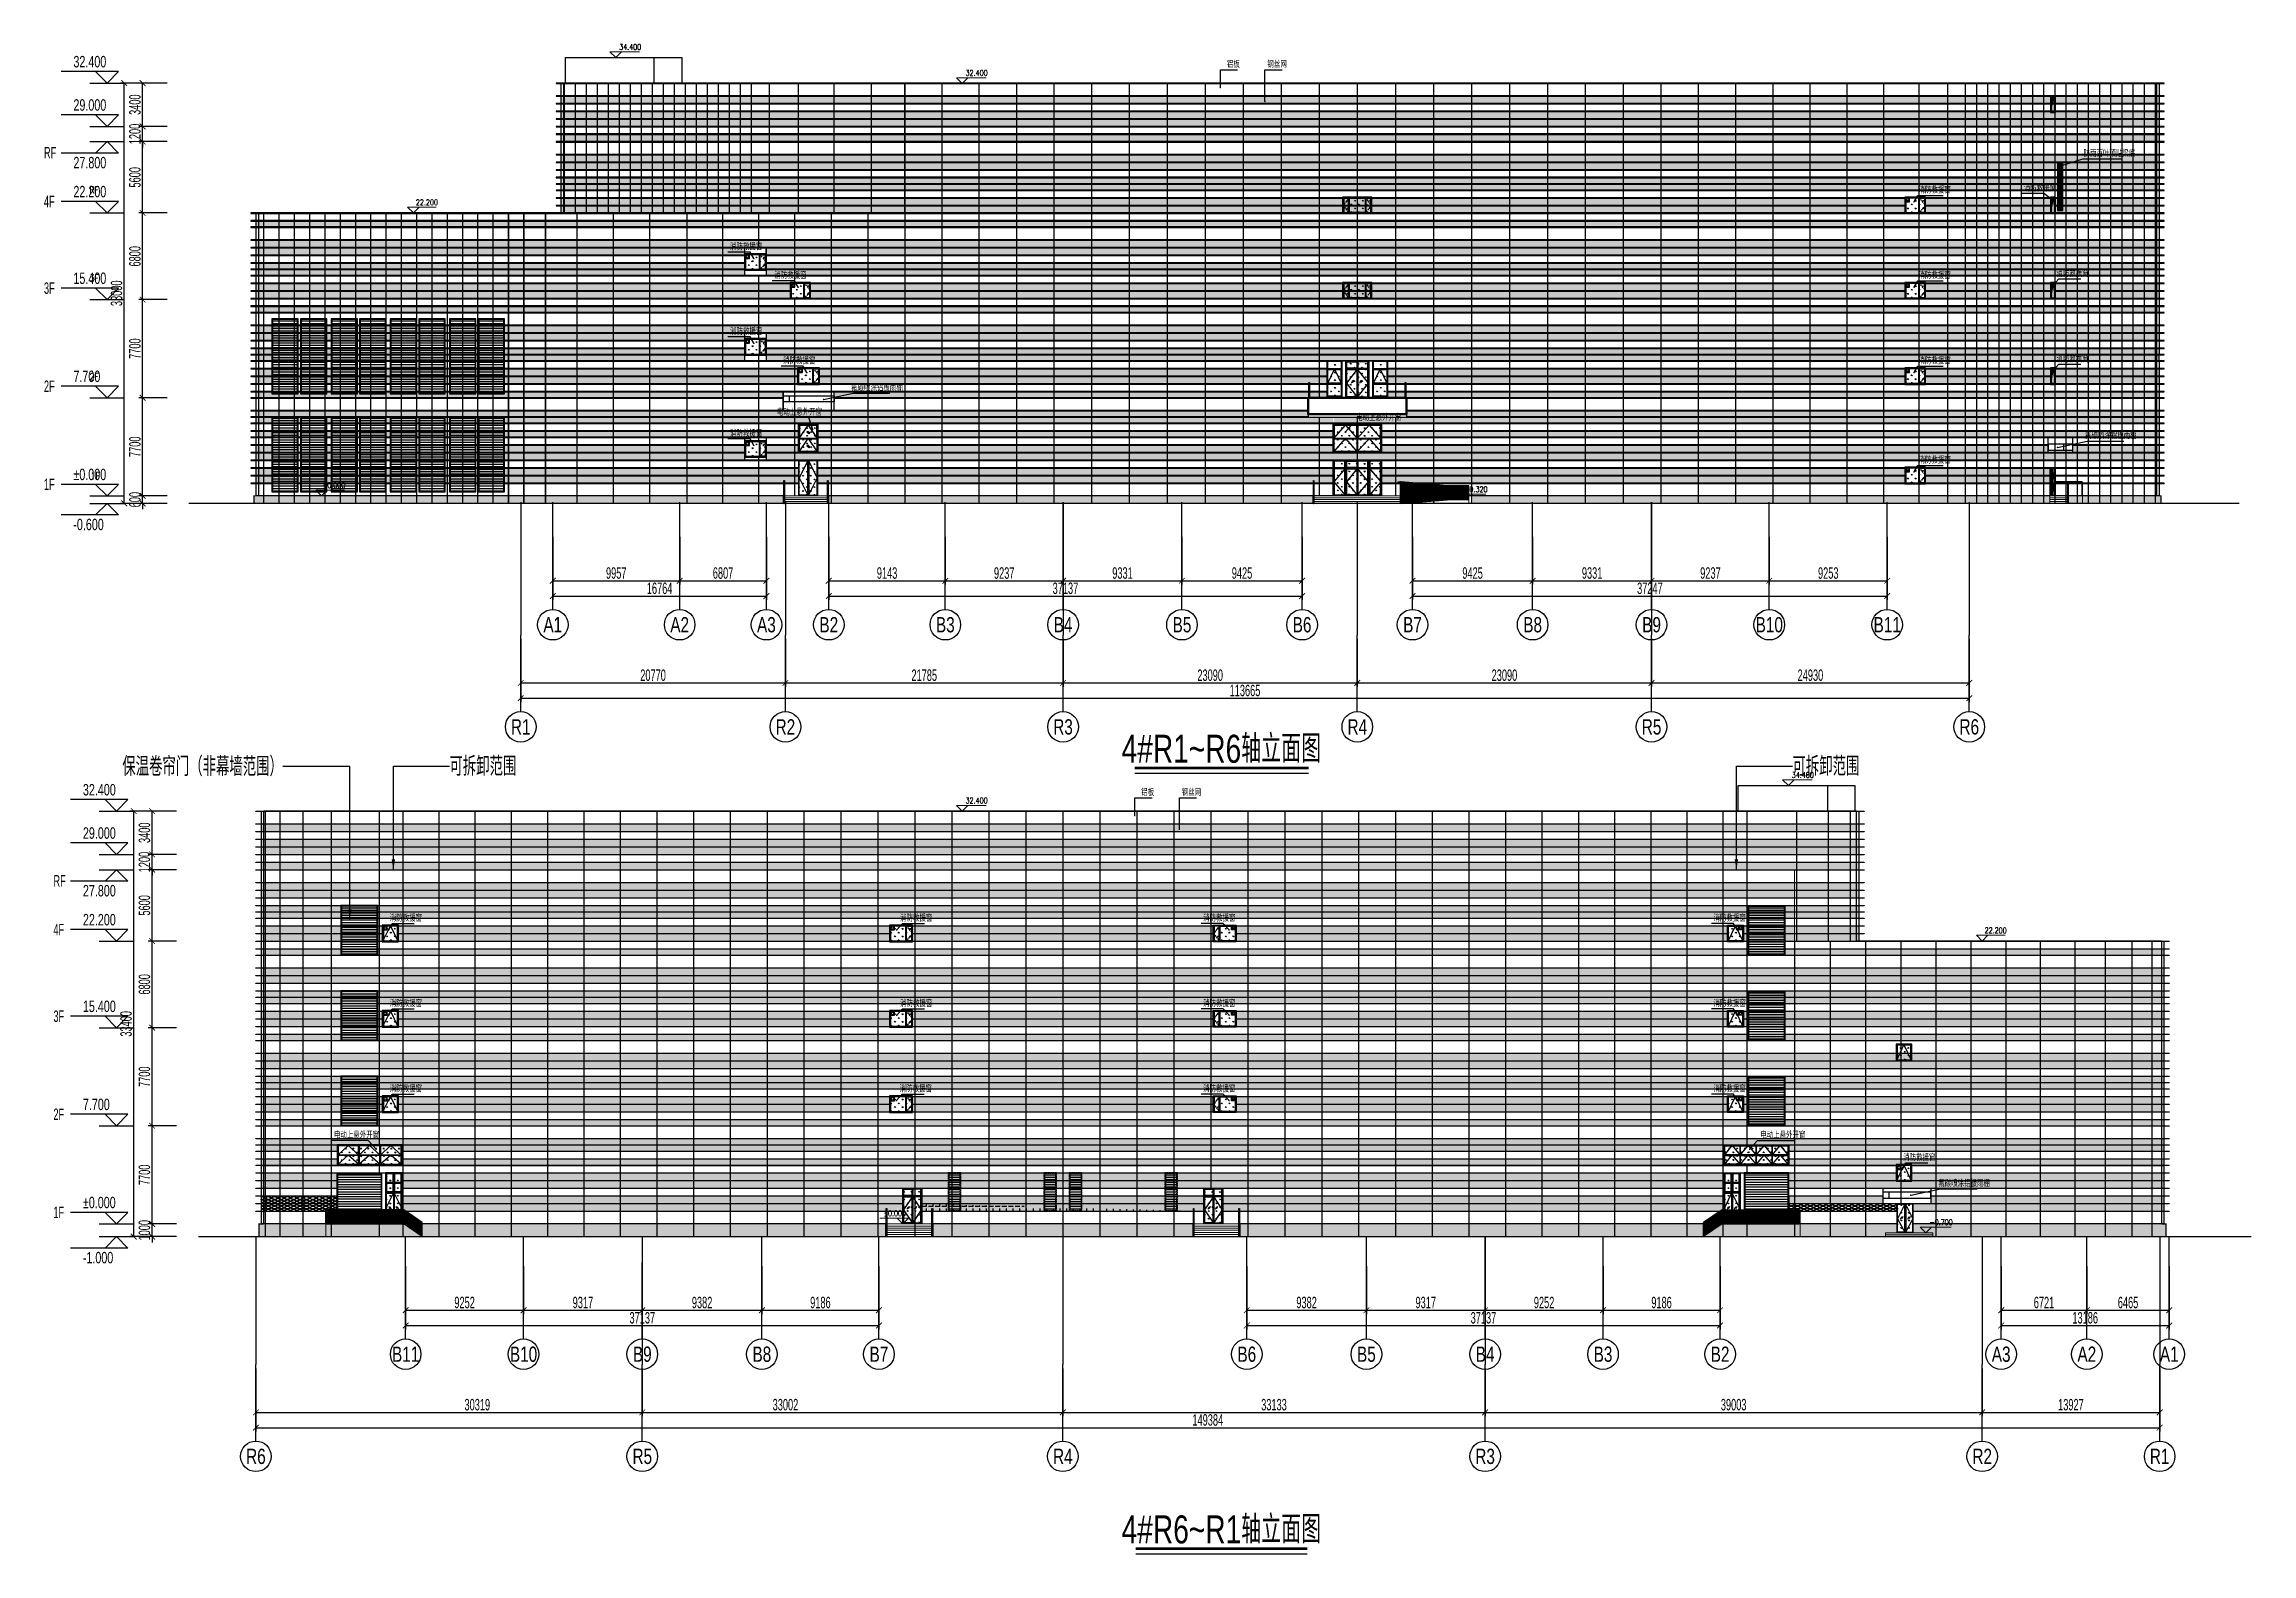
# Model space of a CAD drawing. Extents: x 393608 to 866608, y -117491 to 282459.
# Drawn here: x 406965 to 580198, y 163955 to 282459 of the extents above; entities that cross this region are included whole.
import ezdxf
from ezdxf.enums import TextEntityAlignment as Align

# ---------------------------------------------------------------- set-up
doc = ezdxf.new("R2010")
doc.units = 0
doc.linetypes.add('CENTER', pattern=[50.8, 31.75, -6.35, 6.35, -6.35])
doc.linetypes.add('DASH', pattern=[0.35, 0.25, -0.1])
doc.layers.get('0').update_dxf_attribs({"color": 8})
doc.layers.get('Defpoints').update_dxf_attribs({"color": 8})
for name, color, linetype in [('#幕墙分格线-立面', 8, 'Continuous'), ('#文字', 8, 'Continuous'), ('#标注', 8, 'Continuous'), ('A-ELEV-1', 8, 'Continuous'), ('A-ELEV-2', 8, 'Continuous'), ('A-ELEV-3', 8, 'Continuous'), ('A-ELEV-8', 8, 'Continuous'), ('A-FLOR-RAIL', 8, 'Continuous'), ('A-Hole', 8, 'Continuous'), ('DIM_LEAD', 8, 'Continuous'), ('DOTE', 8, 'CENTER'), ('E-HATCH3', 8, 'Continuous'), ('E_WINDOW', 8, 'Continuous'), ('Fill', 8, 'Continuous'), ('S_STAIR', 8, 'Continuous'), ('xx', 8, 'Continuous'), ('建-填充', 8, 'Continuous'), ('数据中心-平面图+剖面图-20230806$0$PUB_TEXT', 8, 'Continuous'), ('玻璃符号', 8, 'Continuous'), ('看线', 8, 'Continuous')]:
    doc.layers.add(name, color=color, linetype=linetype)
for name, color, linetype, lineweight in [('A-WALL', 8, 'Continuous', 50), ('DIM_ELEV', 8, 'Continuous', 5), ('DOOR_FIRE', 8, 'Continuous', 13), ('PUB_TEXT', 8, 'Continuous', 5), ('STAIR', 8, 'Continuous', 9), ('WINDOW', 8, 'Continuous', 13)]:
    doc.layers.add(name, color=color, linetype=linetype, lineweight=lineweight)
doc.styles.add('#文字', font='jrs.shx', dxfattribs={"width": 0.7, "bigfont": 'hztxt.shx'})
doc.styles.add('_TCH_DIM', font='SIMPLEX', dxfattribs={"bigfont": 'GBCBIG'})
doc.styles.add('HZ', font='jrs.shx', dxfattribs={"width": 0.6, "bigfont": 'hztxt.shx'})
doc.styles.add('JHZX', font='jrs.shx', dxfattribs={"width": 0.6, "bigfont": 'jhz.shx'})
doc.styles.add('数据中心-平面图+剖面图-20230806$0$HZDF2', font='romans2.shx', dxfattribs={"width": 0.8, "bigfont": 'hzdf2.shx'})
doc.styles.add('楷体', font='', dxfattribs={"width": 0.75})
doc.styles.get('楷体').set_extended_font_data('KaiTi_GB2312')
doc.dimstyles.new('JZBZ-300', dxfattribs={"dimscale": 300, "dimtxt": 3, "dimasz": 1.5, "dimexe": 1, "dimexo": 1, "dimgap": 0.5, "dimtad": 1, "dimdec": 0, "dimdsep": 46, "dimtxsty": 'JHZX', "dimblk1": 'ARCHTICK', "dimblk2": 'ARCHTICK', "dimsah": 1, "dimcen": 0, "dimclrd": 1, "dimclre": 1, "dimclrt": 2, "dimadec": 3, "dimazin": 2, "dimtfac": 1, "dimtdec": 0, "dimtix": 1, "dimtmove": 0, "dimatfit": 3, "dimfxl": 1, "dimtolj": 1, "dimlwd": -1, "dimlwe": -1, "dimarcsym": 1})
doc.dimstyles.new('JZBZ-550', dxfattribs={"dimscale": 550, "dimtxt": 3, "dimasz": 1.5, "dimexe": 1, "dimexo": 1, "dimgap": 0.5, "dimtad": 1, "dimdec": 0, "dimdsep": 46, "dimtxsty": 'JHZX', "dimblk1": 'ARCHTICK', "dimblk2": 'ARCHTICK', "dimsah": 1, "dimcen": 0, "dimclrd": 1, "dimclre": 1, "dimclrt": 2, "dimadec": 1, "dimazin": 2, "dimtfac": 1, "dimtdec": 0, "dimtix": 1, "dimtmove": 0, "dimatfit": 3, "dimfxl": 1, "dimtolj": 1, "dimlwd": -1, "dimlwe": -1, "dimarcsym": 1})
pattern_1 = [(270, (150, -100), (500, -250), [50, -200]), (270, (250, -100), (500, -250), [50, -200]), (5e-10, (400, -25), (500, 250), [100, -400]), (5e-10, (400, -475), (500, 250), [100, -400]), (333.43495, (0, 0), (500, -2e-07), [223.6, -335.417]), (333.43495, (200, -150), (500, -1e-05), [223.6, -335.417]), (333.43495, (2e-10, -25), (500, -2e-07), [167.7, -111.8, 167.7, -111.817]), (26.56505, (2e-09, -225), (500, 2e-07), [167.7, -111.8, 167.7, -111.817]), (26.56505, (200, -100), (500, 2e-07), [223.6, -335.417]), (26.56505, (2e-09, -250), (500, 2e-07), [223.6, -335.417])]
pattern_2 = [(90, (-3500832.33, 756620.68), (-95.25, 0), []), (90, (-3500800.58, 756652.43), (-95.25, 0), [])]
pattern_3 = [(90, (-3500832.33, 756620.68), (-95.25, 0), []), (90, (-3500800.58, 756652.43), (-95.25, 0), [])]
pattern_4 = [(270, (150, -100), (500, -250), [50, -200]), (270, (250, -100), (500, -250), [50, -200]), (5e-10, (400, -25), (500, 250), [100, -400]), (5e-10, (400, -475), (500, 250), [100, -400]), (333.43495, (0, 0), (500, -2e-07), [223.6, -335.417]), (333.43495, (200, -150), (500, -1e-05), [223.6, -335.417]), (333.43495, (2e-10, -25), (500, -2e-07), [167.7, -111.8, 167.7, -111.817]), (26.56505, (2e-09, -225), (500, 2e-07), [167.7, -111.8, 167.7, -111.817]), (26.56505, (200, -100), (500, 2e-07), [223.6, -335.417]), (26.56505, (2e-09, -250), (500, 2e-07), [223.6, -335.417])]
pattern_5 = [(0, (250351.65, 35595.95), (0, 190.5), [])]
pattern_6 = [(90, (-1667428.77, -226683.85), (-95.25, 0), []), (90, (-1667397.02, -226652.1), (-95.25, 0), [])]
pattern_7 = [(0, (80, 160), (400, 400), [40, -360, 40, -360]), (0, (240, 320), (400, 400), [40, -360, 40, -360]), (90, (0, 40), (-400, 400), [40, -360]), (90, (160, 200), (-400, 400), [40, -360]), (45, (160, 240), (0, 400), [113.136, -226.27742, 113.136, -113.136]), (45, (120, 160), (0, 400), [56.568, -509.11742])]

msp = doc.modelspace()

# ---------------------------------------------------------------- texts
at = {"layer": '#文字', "ltscale": 40, "style": '#文字', "width": 0.7}
msp.add_text('保温卷帘门（非幕墙范围）', height=1500, dxfattribs=at).set_placement((425699, 225762), align=Align.MIDDLE_RIGHT)
for p in [(438766, 225776), (544150, 225776)]:
    msp.add_text('可拆卸范围', height=1500, dxfattribs=at).set_placement(p, align=Align.MIDDLE_LEFT)
at = {"layer": 'PUB_TEXT', "style": '_TCH_DIM', "width": 0.705882}
for s, p in [('34.400', (452082, 282013)), ('32.400', (479265, 279983)), ('22.200', (436132, 269813)), ('%%P0.000', (428834, 247613)), ('-0.320', (518395, 247293)), ('34.400', (544096, 224864)), ('32.400', (479265, 222864)), ('22.200', (559233, 212664)), ('%%P0.000', (472835, 190464)), ('%%P0.000', (542801, 190464)), ('-0.700', (554899, 189764))]:
    msp.add_text(s, height=446.2, dxfattribs=at).set_placement(p)
at = {"layer": 'PUB_TEXT', "style": '_TCH_DIM'}
for s, p in [('铝板', (499766, 280605)), ('钢丝网', (502952, 280605)), ('防雨百叶顶贴梁底', (566996, 273610)), ('消防救援窗', (554037, 270743)), ('消防救援窗', (562303, 270889)), ('消防救援窗', (460782, 266293)), ('消防救援窗', (464258, 264043)), ('消防救援窗', (554037, 264043)), ('消防救援窗', (564854, 264189)), ('消防救援窗', (460782, 259643)), ('消防救援窗', (464951, 257343)), ('消防救援窗', (554037, 257343)), ('消防救援窗', (564854, 257489)), ('氟碳喷涂铝板雨棚', (470285, 255223)), ('电动上悬外开窗', (464459, 253301)), ('电动上悬外开窗', (509916, 252881)), ('消防救援窗', (460782, 251628)), ('氟碳喷涂铝板雨棚', (567106, 251461)), ('消防救援窗', (554037, 249543)), ('铝板', (493048, 223453)), ('钢丝网', (496233, 223453)), ('消防救援窗', (434083, 213594)), ('消防救援窗', (474125, 213594)), ('消防救援窗', (497908, 213594)), ('消防救援窗', (537950, 213594)), ('消防救援窗', (434083, 206894)), ('消防救援窗', (474125, 206894)), ('消防救援窗', (497908, 206894)), ('消防救援窗', (537950, 206894)), ('消防救援窗', (434083, 200194)), ('消防救援窗', (474099, 200194)), ('消防救援窗', (497908, 200194)), ('消防救援窗', (537950, 200194)), ('电动上悬外开窗', (429704, 196572)), ('电动上悬外开窗', (541625, 196572)), ('消防救援窗', (552839, 194794)), ('氟碳喷涂铝板雨棚', (555592, 192761))]:
    msp.add_text(s, height=506.4, dxfattribs=at).set_placement(p)

# ---------------------------------------------------------------- blocks, each defined once
blk = doc.blocks.new('4#R1-R6网格')
at = {"layer": 'E-HATCH3'}
h = blk.add_hatch(dxfattribs=at)
h.set_pattern_fill('菱形金属网', color=256, scale=250, angle=-90, style=0)
h.set_pattern_definition(pattern_1)
h.paths.add_polyline_path([(154576, 34545), (29185, 34545), (29185, 35115), (154576, 35115)])
h = blk.add_hatch(dxfattribs=at)
h.set_pattern_fill('菱形金属网', color=256, scale=250, angle=-90, style=0)
h.set_pattern_definition(pattern_1)
h.paths.add_polyline_path([(154576, 33345), (29185, 33345), (29185, 33915), (154576, 33915)])
h = blk.add_hatch(dxfattribs=at)
h.set_pattern_fill('菱形金属网', color=256, scale=250, angle=-90, style=0)
h.set_pattern_definition(pattern_1)
h.paths.add_polyline_path([(154576, 32745), (29185, 32745), (29185, 33315), (154576, 33315)])
h = blk.add_hatch(dxfattribs=at)
h.set_pattern_fill('菱形金属网', color=256, scale=250, angle=-90, style=0)
h.set_pattern_definition(pattern_1)
h.paths.add_polyline_path([(154576, 31545), (29185, 31545), (29185, 32115), (154576, 32115)])
h = blk.add_hatch(dxfattribs=at)
h.set_pattern_fill('菱形金属网', color=256, scale=250, angle=-90, style=0)
h.set_pattern_definition(pattern_1)
h.paths.add_polyline_path([(154576, 29945), (29185, 29945), (29185, 30515), (154576, 30515)])
h = blk.add_hatch(dxfattribs=at)
h.set_pattern_fill('菱形金属网', color=256, scale=250, angle=-90, style=0)
h.set_pattern_definition(pattern_1)
h.paths.add_polyline_path([(154576, 29345), (29185, 29345), (29185, 29915), (154576, 29915)])
h = blk.add_hatch(dxfattribs=at)
h.set_pattern_fill('菱形金属网', color=256, scale=250, angle=-90, style=0)
h.set_pattern_definition(pattern_1)
h.paths.add_polyline_path([(154576, 28245), (29185, 28245), (29185, 28715), (154576, 28715)])
h = blk.add_hatch(dxfattribs=at)
h.set_pattern_fill('菱形金属网', color=256, scale=250, angle=-90, style=0)
h.set_pattern_definition(pattern_1)
h.paths.add_polyline_path([(154576, 27745), (29185, 27745), (29185, 28215), (154576, 28215)])
h = blk.add_hatch(dxfattribs=at)
h.set_pattern_fill('菱形金属网', color=256, scale=250, angle=-90, style=0)
h.set_pattern_definition(pattern_1)
h.paths.add_polyline_path([(134616, 26545), (134616, 27115), (29185, 27115), (29185, 26545)])
h.paths.add_polyline_path([(146451, 27115), (146451, 26545), (154576, 26545), (154576, 27115)])
h.paths.add_polyline_path([(146049, 26545), (146049, 27115), (136235, 27115), (136235, 26545)])
h = blk.add_hatch(dxfattribs=at)
h.set_pattern_fill('菱形金属网', color=256, scale=250, angle=-90, style=0)
h.set_pattern_definition(pattern_1)
h.paths.add_polyline_path([(134616, 25945), (134616, 26515), (29185, 26515), (29185, 25945)])
h.paths.add_polyline_path([(146451, 26515), (146451, 25945), (154576, 25945), (154576, 26515)])
h.paths.add_polyline_path([(146049, 25945), (146049, 26515), (136235, 26515), (136235, 25945)])
h = blk.add_hatch(dxfattribs=at)
h.set_pattern_fill('菱形金属网', color=256, scale=250, angle=-90, style=0)
h.set_pattern_definition(pattern_1)
h.paths.add_polyline_path([(154576, 24845), (5243, 24845), (5243, 25315), (154576, 25315)])
h = blk.add_hatch(dxfattribs=at)
h.set_pattern_fill('菱形金属网', color=256, scale=250, angle=-90, style=0)
h.set_pattern_definition(pattern_1)
h.paths.add_polyline_path([(154576, 23245), (5243, 23245), (5243, 23815), (154576, 23815)])
h = blk.add_hatch(dxfattribs=at)
h.set_pattern_fill('菱形金属网', color=256, scale=250, angle=-90, style=0)
h.set_pattern_definition(pattern_1)
h.paths.add_polyline_path([(45277, 23215), (45275, 22645), (154576, 22645), (154576, 23215)])
h.paths.add_polyline_path([(43571, 22645), (43571, 23215), (5243, 23215), (5243, 22645)])
h = blk.add_hatch(dxfattribs=at)
h.set_pattern_fill('菱形金属网', color=256, scale=250, angle=-90, style=0)
h.set_pattern_definition(pattern_1)
h.paths.add_polyline_path([(43571, 21545), (43571, 22015), (5243, 22015), (5243, 21545)])
h.paths.add_polyline_path([(45282, 22015), (45280, 21545), (154576, 21545), (154576, 22015)])
h = blk.add_hatch(dxfattribs=at)
h.set_pattern_fill('菱形金属网', color=256, scale=250, angle=-90, style=0)
h.set_pattern_definition(pattern_1)
h.paths.add_polyline_path([(43571, 21045), (43571, 21515), (5243, 21515), (5243, 21045)])
h.paths.add_polyline_path([(45280, 21515), (45278, 21045), (154576, 21045), (154576, 21515)])
h = blk.add_hatch(dxfattribs=at)
h.set_pattern_fill('菱形金属网', color=256, scale=250, angle=-90, style=0)
h.set_pattern_definition(pattern_1)
h.paths.add_polyline_path([(48753, 20415), (48753, 19845), (134616, 19845), (134616, 20415)])
h.paths.add_polyline_path([(47153, 19845), (47153, 20415), (5243, 20415), (5243, 19845)])
h.paths.add_polyline_path([(146049, 19845), (146049, 20415), (136235, 20415), (136235, 19845)])
h.paths.add_polyline_path([(146451, 20415), (146451, 19845), (154576, 19845), (154576, 20415)])
h = blk.add_hatch(dxfattribs=at)
h.set_pattern_fill('菱形金属网', color=256, scale=250, angle=-90, style=0)
h.set_pattern_definition(pattern_1)
h.paths.add_polyline_path([(47153, 19245), (47153, 19815), (5243, 19815), (5243, 19245)])
h.paths.add_polyline_path([(48753, 19815), (48753, 19245), (134616, 19245), (134616, 19815)])
h.paths.add_polyline_path([(146049, 19245), (146049, 19815), (136235, 19815), (136235, 19245)])
h.paths.add_polyline_path([(146451, 19815), (146451, 19245), (154576, 19245), (154576, 19815)])
h = blk.add_hatch(dxfattribs=at)
h.set_pattern_fill('菱形金属网', color=256, scale=250, angle=-90, style=0)
h.set_pattern_definition(pattern_1)
h.paths.add_polyline_path([(154576, 18145), (5243, 18145), (5243, 18615), (154576, 18615)])
h = blk.add_hatch(dxfattribs=at)
h.set_pattern_fill('菱形金属网', color=256, scale=250, angle=-90, style=0)
h.set_pattern_definition(pattern_1)
h.paths.add_polyline_path([(154576, 16545), (5243, 16545), (5243, 17115), (154576, 17115)])
h = blk.add_hatch(dxfattribs=at)
h.set_pattern_fill('菱形金属网', color=256, scale=250, angle=-90, style=0)
h.set_pattern_definition(pattern_1)
h.paths.add_polyline_path([(45277, 16515), (45277, 15945), (154576, 15945), (154576, 16515)])
h.paths.add_polyline_path([(43571, 15945), (43571, 16515), (5243, 16515), (5243, 15945)])
h = blk.add_hatch(dxfattribs=at)
h.set_pattern_fill('菱形金属网', color=256, scale=250, angle=-90, style=0)
h.set_pattern_definition(pattern_1)
h.paths.add_polyline_path([(43571, 14845), (43571, 15315), (5243, 15315), (5243, 14845)])
h.paths.add_polyline_path([(45277, 15315), (45277, 14845), (154576, 14845), (154576, 15315)])
h = blk.add_hatch(dxfattribs=at)
h.set_pattern_fill('菱形金属网', color=256, scale=250, angle=-90, style=0)
h.set_pattern_definition(pattern_1)
h.paths.add_polyline_path([(43571, 14345), (43571, 14815), (5243, 14815), (5243, 14345)])
h.paths.add_polyline_path([(45277, 14815), (45277, 14345), (154576, 14345), (154576, 14815)])
h = blk.add_hatch(dxfattribs=at)
h.set_pattern_fill('菱形金属网', color=256, scale=250, angle=-90, style=0)
h.set_pattern_definition(pattern_1)
h.paths.add_polyline_path([(94056, 13715), (94056, 13145), (134616, 13145), (134616, 13715)])
h.paths.add_polyline_path([(45291, 13145), (45291, 13715), (5243, 13715), (5243, 13145)])
h.paths.add_polyline_path([(49461, 13715), (49461, 13145), (89256, 13145), (89256, 13715)])
h.paths.add_polyline_path([(47741, 13145), (47741, 13715), (45277, 13715), (45277, 13145)])
h.paths.add_polyline_path([(146049, 13145), (146049, 13715), (136235, 13715), (136235, 13145)])
h.paths.add_polyline_path([(146451, 13715), (146451, 13145), (154576, 13145), (154576, 13715)])
h = blk.add_hatch(dxfattribs=at)
h.set_pattern_fill('菱形金属网', color=256, scale=250, angle=-90, style=0)
h.set_pattern_definition(pattern_1)
h.paths.add_polyline_path([(134616, 12545), (134616, 13115), (95465, 13115), (95465, 12545)])
h.paths.add_polyline_path([(94056, 13115), (94056, 12545), (95465, 12545), (95465, 13115)])
h.paths.add_polyline_path([(89256, 12545), (89256, 13115), (87846, 13115), (87846, 12545)])
h.paths.add_polyline_path([(45291, 12545), (45291, 13115), (5243, 13115), (5243, 12545)])
h.paths.add_polyline_path([(47741, 12545), (47741, 13115), (45277, 13115), (45277, 12545)])
h.paths.add_polyline_path([(49461, 13115), (49461, 12545), (87846, 12545), (87846, 13115)])
h.paths.add_polyline_path([(146049, 12545), (146049, 13115), (136235, 13115), (136235, 12545)])
h.paths.add_polyline_path([(146451, 13115), (146451, 12545), (154576, 12545), (154576, 13115)])
h = blk.add_hatch(dxfattribs=at)
h.set_pattern_fill('菱形金属网', color=256, scale=250, angle=-90, style=0)
h.set_pattern_definition(pattern_1)
h.paths.add_polyline_path([(94056, 11915), (94056, 11445), (154576, 11445), (154576, 11915), (95465, 11915), (95465, 11445), (95415, 11445), (95415, 11915)])
h.paths.add_polyline_path([(89256, 11445), (89256, 11915), (87896, 11915), (87896, 11445)])
h.paths.add_polyline_path([(50606, 11915), (50606, 11445), (87846, 11445), (87846, 11915)])
h.paths.add_polyline_path([(46598, 11445), (46598, 11915), (5243, 11915), (5243, 11445)])
h = blk.add_hatch(dxfattribs=at)
h.set_pattern_fill('菱形金属网', color=256, scale=250, angle=-90, style=0)
h.set_pattern_definition(pattern_1)
h.paths.add_polyline_path([(87796, 9945), (87797, 10415), (5243, 10415), (5243, 9945)])
h.paths.add_polyline_path([(95515, 10415), (95515, 9945), (154576, 9945), (154576, 10415)])
h = blk.add_hatch(dxfattribs=at)
h.set_pattern_fill('菱形金属网', color=256, scale=250, angle=-90, style=0)
h.set_pattern_definition(pattern_1)
h.paths.add_polyline_path([(47817, 9915), (47817, 9445), (89756, 9445), (89756, 9915)])
h.paths.add_polyline_path([(47817, 9445), (47817, 9915), (5243, 9915), (5243, 9445)])
h = blk.add_hatch(dxfattribs=at)
h.set_pattern_fill('菱形金属网', color=256, scale=250, angle=-90, style=0)
h.set_pattern_definition(pattern_1)
h.paths.add_polyline_path([(93556, 8815), (93556, 8345), (154576, 8345), (154576, 8815)])
h.paths.add_polyline_path([(47817, 8345), (47817, 8815), (5243, 8815), (5243, 8345)])
h.paths.add_polyline_path([(49317, 8815), (49317, 8345), (89756, 8345), (89756, 8815)])
h = blk.add_hatch(dxfattribs=at)
h.set_pattern_fill('菱形金属网', color=256, scale=250, angle=-90, style=0)
h.set_pattern_definition(pattern_1)
h.paths.add_polyline_path([(89804, 9445), (89804, 9915), (154576, 9915), (154576, 9445)])
h = blk.add_hatch(dxfattribs=at)
h.set_pattern_fill('菱形金属网', color=256, scale=250, angle=-90, style=0)
h.set_pattern_definition(pattern_1)
h.paths.add_polyline_path([(147811, 7715), (147811, 7145), (154576, 7145), (154576, 7715)])
h.paths.add_polyline_path([(43571, 7145), (43571, 7715), (5243, 7715), (5243, 7145)])
h.paths.add_polyline_path([(47817, 7145), (47817, 7715), (45277, 7715), (45277, 7145)])
h.paths.add_polyline_path([(89756, 7145), (89756, 7715), (49317, 7715), (49317, 7145)])
h.paths.add_polyline_path([(93556, 7715), (93556, 7145), (145864, 7145), (145864, 7715)])
h = blk.add_hatch(dxfattribs=at)
h.set_pattern_fill('菱形金属网', color=256, scale=250, angle=-90, style=0)
h.set_pattern_definition(pattern_1)
h.paths.add_polyline_path([(43571, 6545), (43571, 7115), (5243, 7115), (5243, 6545)])
h.paths.add_polyline_path([(45277, 7115), (45277, 6545), (154576, 6545), (154576, 7115)])
h = blk.add_hatch(dxfattribs=at)
h.set_pattern_fill('菱形金属网', color=256, scale=250, angle=-90, style=0)
h.set_pattern_definition(pattern_1)
h.paths.add_polyline_path([(47817, 5345), (5243, 5345), (5243, 5915), (47817, 5915)])
h = blk.add_hatch(dxfattribs=at)
h.set_pattern_fill('菱形金属网', color=256, scale=250, angle=-90, style=0)
h.set_pattern_definition(pattern_1)
h.paths.add_polyline_path([(47817, 4745), (5243, 4745), (5243, 5315), (47817, 5315)])
h = blk.add_hatch(dxfattribs=at)
h.set_pattern_fill('菱形金属网', color=256, scale=250, angle=-90, style=0)
h.set_pattern_definition(pattern_1)
edge = h.paths.add_edge_path()
edge.add_line((49317, 5915), (89755, 5915))
edge.add_line((89755, 5915), (89755, 5345))
edge.add_line((89755, 5345), (49317, 5345))
edge.add_line((49317, 5345), (49317, 5915))
h = blk.add_hatch(dxfattribs=at)
h.set_pattern_fill('菱形金属网', color=256, scale=250, angle=-90, style=0)
h.set_pattern_definition(pattern_1)
edge = h.paths.add_edge_path()
edge.add_line((49317, 4745), (49317, 5315))
edge.add_line((49317, 5315), (89755, 5315))
edge.add_line((89755, 5315), (89755, 4745))
edge.add_line((89755, 4745), (49317, 4745))
h = blk.add_hatch(dxfattribs=at)
h.set_pattern_fill('菱形金属网', color=256, scale=250, angle=-90, style=0)
h.set_pattern_definition(pattern_1)
h.paths.add_polyline_path([(134616, 5345), (134616, 5915), (93557, 5915), (93557, 5345)])
h.paths.add_polyline_path([(136235, 5915), (136235, 5345), (145987, 5345), (145987, 5915)])
h = blk.add_hatch(dxfattribs=at)
h.set_pattern_fill('菱形金属网', color=256, scale=250, angle=-90, style=0)
h.set_pattern_definition(pattern_1)
h.paths.add_polyline_path([(134616, 4745), (134616, 5315), (93557, 5315), (93557, 4745), (95056, 4745), (95056, 4845), (95106, 4845), (96231, 4745)])
h.paths.add_polyline_path([(136235, 5315), (136235, 4745), (145987, 4745), (145987, 5315)])
at = {"layer": 'A-ELEV-1', "ltscale": 5}
for p, q in [((49461, 13145), (49461, 13715)), ((49461, 12545), (49461, 13115)), ((93556, 9915), (154576, 9915)), ((154576, 9445), (93556, 9445)), ((154576, 9915), (154576, 9445))]:
    blk.add_line(p, q, dxfattribs=at)
for points in [[(154576, 35145), (29185, 35145), (29185, 36115), (154576, 36115)], [(154576, 34545), (29185, 34545), (29185, 35115), (154576, 35115)], [(154576, 33945), (29185, 33945), (29185, 34515), (154576, 34515)], [(154576, 33345), (29185, 33345), (29185, 33915), (154576, 33915)], [(154576, 32745), (29185, 32745), (29185, 33315), (154576, 33315)], [(154576, 32145), (29185, 32145), (29185, 32715), (154576, 32715)], [(154576, 31545), (29185, 31545), (29185, 32115), (154576, 32115)], [(154576, 30545), (29185, 30545), (29185, 31515), (154576, 31515)], [(154576, 29945), (29185, 29945), (29185, 30515), (154576, 30515)], [(154576, 29345), (29185, 29345), (29185, 29915), (154576, 29915)], [(154576, 28745), (29185, 28745), (29185, 29315), (154576, 29315)], [(154576, 28245), (29185, 28245), (29185, 28715), (154576, 28715)], [(154576, 27745), (29185, 27745), (29185, 28215), (154576, 28215)], [(154576, 24845), (5243, 24845), (5243, 25315), (154576, 25315)], [(154576, 23845), (5243, 23845), (5243, 24815), (154576, 24815)], [(154576, 23245), (5243, 23245), (5243, 23815), (154576, 23815)], [(43571, 22645), (5243, 22645), (5243, 23215), (43571, 23215)], [(45275, 23215), (154576, 23215), (154576, 22645), (45277, 22645)], [(154576, 18145), (5243, 18145), (5243, 18615), (154576, 18615)], [(154576, 17145), (5243, 17145), (5243, 18115), (154576, 18115)], [(154576, 16545), (5243, 16545), (5243, 17115), (154576, 17115)], [(47817, 5345), (5243, 5345), (5243, 5915), (47817, 5915)], [(47817, 4745), (5243, 4745), (5243, 5315), (47817, 5315)]]:
    blk.add_lwpolyline(points, close=True, dxfattribs=at)
for points in [[(146049, 27145), (29185, 27145), (29185, 27715), (154576, 27715), (154576, 27145), (146451, 27145)], [(134616, 26545), (29185, 26545), (29185, 27115), (134616, 27115)], [(134616, 25945), (29185, 25945), (29185, 26515), (134616, 26515)], [(136235, 27115), (146049, 27115)], [(146049, 26545), (136235, 26545)], [(136235, 26515), (146049, 26515)], [(146451, 27115), (154576, 27115), (154576, 26545), (146451, 26545)], [(146451, 26515), (154576, 26515), (154576, 25945), (146451, 25945)], [(146451, 25915), (154576, 25915), (154576, 25345), (5243, 25345), (5243, 25915), (146049, 25915)], [(146049, 25945), (136235, 25945)], [(43571, 22045), (5243, 22045), (5243, 22615), (43571, 22615)], [(43572, 22645), (43572, 21545)], [(45277, 23215), (45277, 21545)], [(45277, 22615), (154576, 22615), (154576, 22045), (45282, 22045)], [(43571, 21545), (5243, 21545), (5243, 22015), (43571, 22015)], [(43572, 21045), (5243, 21045), (5243, 21515), (43571, 21515)], [(146049, 20445), (5243, 20445), (5243, 21015), (154576, 21015), (154576, 20445), (146451, 20445)], [(43572, 21515), (43572, 21045)], [(45280, 21515), (154576, 21515), (154576, 21045), (45277, 21045)], [(45277, 21515), (45277, 21045)], [(45282, 22015), (154576, 22015), (154576, 21545), (45280, 21545)], [(47153, 19845), (5243, 19845), (5243, 20415), (47153, 20415)], [(47153, 19245), (5243, 19245), (5243, 19815), (47153, 19815)], [(146451, 19215), (154576, 19215), (154576, 18645), (5243, 18645), (5243, 19215), (146049, 19215)], [(48753, 20415), (134616, 20415)], [(134616, 19845), (48753, 19845)], [(48753, 19815), (134616, 19815)], [(134616, 19245), (48753, 19245)], [(136235, 20415), (146049, 20415)], [(146049, 19845), (136235, 19845)], [(136235, 19815), (146049, 19815)], [(146049, 19245), (136235, 19245)], [(146451, 20415), (154576, 20415), (154576, 19845), (146451, 19845)], [(146451, 19815), (154576, 19815), (154576, 19245), (146451, 19245)], [(43571, 15945), (5243, 15945), (5243, 16515), (154576, 16515), (154576, 15945), (45277, 15945)], [(43571, 15345), (5243, 15345), (5243, 15915), (43571, 15915)], [(43571, 16515), (43571, 14845)], [(45277, 16515), (45277, 14845)], [(45277, 15915), (154576, 15915), (154576, 15345), (45277, 15345)], [(43571, 14845), (5243, 14845), (5243, 15315), (43571, 15315)], [(43571, 14815), (43571, 14345), (5243, 14345), (5243, 14815), (43571, 14815)], [(89256, 13745), (5243, 13745), (5243, 14315), (89256, 14315)], [(45277, 15315), (154576, 15315), (154576, 14845), (45277, 14845)], [(45277, 14815), (45277, 14345), (154576, 14345), (154576, 14815), (45277, 14815)], [(94056, 14315), (154576, 14315), (154576, 13745), (146451, 13745)], [(45277, 13145), (5243, 13145), (5243, 13715), (45277, 13715)], [(45277, 12545), (5243, 12545), (5243, 13115), (45277, 13115)], [(87846, 11945), (5243, 11945), (5243, 12515), (87846, 12515)], [(45277, 13715), (47741, 13715)], [(47741, 13145), (45277, 13145)], [(45277, 13115), (47741, 13115)], [(47741, 12545), (45277, 12545)], [(49461, 13715), (89256, 13715)], [(89256, 13145), (49461, 13145)], [(49461, 13115), (89256, 13115)], [(87846, 12545), (49461, 12545)], [(89256, 12545), (87896, 12545)], [(87896, 12515), (89256, 12515)], [(146049, 13745), (94056, 13745)], [(94056, 13715), (134616, 13715)], [(134616, 13145), (94056, 13145)], [(94056, 13115), (134616, 13115)], [(95415, 12545), (94056, 12545)], [(94056, 12515), (95415, 12515)], [(134616, 12545), (95465, 12545)], [(95465, 12515), (146049, 12515)], [(146451, 12515), (154576, 12515), (154576, 11945), (95465, 11945)], [(136235, 13715), (146049, 13715)], [(146049, 13145), (136235, 13145)], [(136235, 13115), (146049, 13115)], [(146049, 12545), (136235, 12545)], [(146451, 13715), (154576, 13715), (154576, 13145), (146451, 13145)], [(146451, 13115), (154576, 13115), (154576, 12545), (146451, 12545)], [(46598, 11445), (5243, 11445), (5243, 11915), (46598, 11915)], [(46598, 10445), (5243, 10445), (5243, 11415), (46598, 11415)], [(87796, 9945), (5243, 9945), (5243, 10415), (87797, 10415)], [(46598, 11445), (46598, 11915)], [(46598, 10445), (46598, 11415)], [(50606, 11915), (87846, 11915)], [(50606, 11445), (50606, 11915)], [(87846, 11445), (50606, 11445)], [(50606, 10445), (50606, 11415)], [(50606, 11415), (87796, 11415)], [(87797, 10445), (50606, 10445)], [(87797, 10415), (87796, 9945)], [(87799, 11415), (87797, 10445)], [(89256, 11945), (87896, 11945)], [(87896, 11915), (89256, 11915)], [(89256, 11445), (87896, 11445)], [(95415, 11945), (94056, 11945)], [(94056, 11915), (95415, 11915)], [(95415, 11445), (94056, 11445)], [(95465, 11915), (154576, 11915), (154576, 11445), (95465, 11445)], [(95515, 11415), (154576, 11415), (154576, 10445), (95515, 10445)], [(95515, 11415), (95515, 10445)], [(95515, 10415), (154576, 10415), (154576, 9945), (95515, 9945)], [(95515, 10415), (95515, 9945)], [(49636, 9445), (5243, 9445), (5243, 9915), (49636, 9915)], [(47817, 8845), (5243, 8845), (5243, 9415), (49636, 9415)], [(47817, 8345), (5243, 8345), (5243, 8815), (47817, 8815)], [(49317, 9915), (94137, 9915)], [(94137, 9445), (49317, 9445)], [(49317, 9415), (94137, 9415)], [(49636, 8845), (49317, 8845)], [(89756, 8845), (49317, 8845)], [(49317, 8815), (89756, 8815)], [(49317, 8815), (49636, 8815)], [(93556, 9415), (154576, 9415), (154576, 8845), (93556, 8845)], [(94137, 8845), (93556, 8845)], [(93556, 8815), (154576, 8815), (154576, 8345), (93556, 8345)], [(93556, 8815), (94137, 8815)], [(43571, 7745), (5243, 7745), (5243, 8315), (47817, 8315)], [(43571, 7145), (5243, 7145), (5243, 7715), (43571, 7715)], [(45291, 6545), (5243, 6545), (5243, 7115), (43571, 7115)], [(43571, 8315), (43571, 6545)], [(45277, 8315), (45277, 6545)], [(47817, 7745), (45277, 7745)], [(45277, 7715), (47817, 7715)], [(145864, 7145), (45277, 7145)], [(45277, 7115), (154576, 7115), (154576, 6545), (45277, 6545)], [(49636, 8345), (49317, 8345)], [(89756, 8345), (49317, 8345)], [(49317, 8315), (89756, 8315)], [(49317, 8315), (49636, 8315)], [(89762, 7745), (49317, 7745)], [(49317, 7715), (89756, 7715)], [(145864, 7745), (93549, 7745)], [(94137, 8345), (93556, 8345)], [(93556, 8315), (145864, 8315)], [(93556, 8315), (94137, 8315)], [(93556, 7715), (145864, 7715)], [(145864, 7745), (145864, 8315)], [(145864, 7145), (145864, 7715)], [(147811, 8315), (154576, 8315), (154576, 7745), (147811, 7745)], [(147811, 7745), (147811, 8315)], [(147811, 7715), (154576, 7715), (154576, 7145), (147811, 7145)], [(147811, 7145), (147811, 7715)], [(47817, 5945), (5243, 5945), (5243, 6515), (45277, 6515)], [(45277, 6515), (89756, 6515)], [(89755, 5945), (49317, 5945)], [(49317, 5915), (89755, 5915), (89755, 5345), (49317, 5345), (49317, 5915)], [(49317, 4745), (49317, 5315), (89755, 5315), (89755, 4745), (49317, 4745)], [(93556, 6515), (154576, 6515), (154576, 5945), (136235, 5945)], [(134616, 5945), (93557, 5945)], [(134616, 5345), (93557, 5345), (93557, 5915), (134616, 5915)], [(134616, 4745), (100356, 4745), (96231, 4745), (95106, 4845), (95056, 4845), (95056, 4745), (93557, 4745), (93557, 5315), (134616, 5315)], [(136235, 5915), (145987, 5915)], [(145987, 5345), (136235, 5345)], [(136235, 5315), (145987, 5315)], [(146451, 5915), (154576, 5915), (154576, 5345), (146451, 5345)], [(146451, 5315), (154576, 5315), (154576, 4745), (146451, 4745)], [(46648, 3745), (5243, 3745), (5243, 4715), (47817, 4715)], [(49317, 4715), (89755, 4715)], [(89755, 3745), (50135, 3745)], [(93557, 4715), (95056, 4715)], [(96568, 4715), (134616, 4715)], [(146451, 4715), (154576, 4715), (154576, 3745), (100406, 3745)], [(145987, 4745), (136235, 4745)], [(136235, 4715), (145987, 4715)]]:
    blk.add_lwpolyline(points, dxfattribs=at)
blk = doc.blocks.new('4#R1-R6板')
at = {"layer": 'A-ELEV-2'}
for p, q in [((45764, 5730), (1, 5730)), ((1, 5730), (1, 5700)), ((1, 5700), (82954, 5700)), ((45764, 5730), (45764, 6700)), ((45764, 6700), (82954, 6700)), ((82954, 5730), (45764, 5730)), ((150134, 5730), (90674, 5730)), ((90674, 5700), (150134, 5700)), ((150134, 5700), (150134, 5730)), ((150134, 1200), (150134, 1230)), ((150134, 600), (150134, 630)), ((150134, 30), (150134, 0))]:
    blk.add_line(p, q, dxfattribs=at)
for points in [[(150134, 31430), (23943, 31430), (23943, 31400), (150134, 31400)], [(150134, 30430), (23943, 30430), (23943, 30400), (150134, 30400)], [(150134, 29830), (23943, 29830), (23943, 29800), (150134, 29800)], [(150134, 29230), (23943, 29230), (23943, 29200), (150134, 29200)], [(150134, 28630), (23943, 28630), (23943, 28600), (150134, 28600)], [(150134, 28030), (23943, 28030), (23943, 28000), (150134, 28000)], [(150134, 27430), (23943, 27430), (23943, 27400), (150134, 27400)], [(150134, 26830), (23943, 26830), (23943, 26800), (150134, 26800)], [(150134, 26830), (23943, 26830), (23943, 26800), (150134, 26800)], [(150134, 25830), (23943, 25830), (23943, 25800), (150134, 25800)], [(150134, 25230), (23943, 25230), (23943, 25200), (150134, 25200)], [(150134, 24630), (23943, 24630), (23943, 24600), (150134, 24600)], [(150134, 24030), (23943, 24030), (23943, 24000), (150134, 24000)], [(150134, 23530), (23943, 23530), (23943, 23500), (150134, 23500)], [(150134, 23030), (23943, 23030), (23943, 23000), (150134, 23000)], [(150134, 20630), (1, 20630), (1, 20600), (150134, 20600)], [(150134, 20130), (1, 20130), (1, 20100), (150134, 20100)], [(150134, 19130), (1, 19130), (1, 19100), (150134, 19100)], [(150134, 18530), (1, 18530), (1, 18500), (150134, 18500)], [(150134, 16330), (1, 16330), (1, 16300), (150134, 16300)], [(150134, 13930), (1, 13930), (1, 13900), (150134, 13900)], [(150134, 13430), (1, 13430), (1, 13400), (150134, 13400)], [(150134, 12430), (1, 12430), (1, 12400), (150134, 12400)], [(150134, 11830), (1, 11830), (1, 11800), (150134, 11800)]]:
    blk.add_lwpolyline(points, close=True, dxfattribs=at)
for points in [[(129774, 21230), (1, 21230), (1, 21200), (141207, 21200)], [(141207, 22430), (23943, 22430), (23943, 22400), (129774, 22400)], [(129774, 21830), (23943, 21830), (23943, 21800), (129774, 21800)], [(131393, 22400), (141207, 22400)], [(141207, 21830), (131393, 21830)], [(131393, 21800), (141207, 21800)], [(141207, 21230), (131393, 21230)], [(141609, 22400), (150134, 22400), (150134, 22430), (141609, 22430)], [(141609, 21800), (150134, 21800), (150134, 21830), (141609, 21830)], [(141609, 21200), (150134, 21200), (150134, 21230), (141609, 21230)], [(38729, 17930), (1, 17930), (1, 17900), (38729, 17900)], [(38729, 17330), (1, 17330), (1, 17300), (38729, 17300)], [(40435, 17900), (150134, 17900), (150134, 17930), (40435, 17930)], [(40435, 17300), (150134, 17300), (150134, 17330), (40435, 17330)], [(38729, 16830), (1, 16830), (1, 16800), (38729, 16800)], [(141207, 15730), (1, 15730), (1, 15700), (42311, 15700)], [(40435, 16800), (150134, 16800), (150134, 16830), (40435, 16830)], [(43911, 15700), (129774, 15700)], [(131393, 15700), (141207, 15700)], [(141609, 15700), (150134, 15700), (150134, 15730), (141609, 15730)], [(42311, 15130), (1, 15130), (1, 15100), (42311, 15100)], [(42311, 14530), (1, 14530), (1, 14500), (141207, 14500)], [(129774, 15130), (43911, 15130)], [(43911, 15100), (129774, 15100)], [(129774, 14530), (43911, 14530)], [(141207, 15130), (131393, 15130)], [(131393, 15100), (141207, 15100)], [(141207, 14530), (131393, 14530)], [(141609, 15100), (150134, 15100), (150134, 15130), (141609, 15130)], [(141609, 14500), (150134, 14500), (150134, 14530), (141609, 14530)], [(38729, 11230), (1, 11230), (1, 11200), (38729, 11200)], [(38729, 10630), (1, 10630), (1, 10600), (38729, 10600)], [(40435, 11200), (150134, 11200), (150134, 11230), (40435, 11230)], [(40435, 10600), (150134, 10600), (150134, 10630), (40435, 10630)], [(38729, 10130), (1, 10130), (1, 10100), (38729, 10100)], [(89214, 9600), (150134, 9600), (150134, 9630), (1, 9630), (1, 9600), (84414, 9600)], [(84414, 9030), (1, 9030), (1, 9000), (40435, 9000)], [(40435, 10100), (150134, 10100), (150134, 10130), (40435, 10130)], [(40435, 9000), (42899, 9000)], [(44605, 9000), (84414, 9000)], [(141207, 9030), (89214, 9030)], [(89214, 9000), (129774, 9000)], [(131393, 9000), (141207, 9000)], [(141609, 9000), (150134, 9000), (150134, 9030), (141609, 9030)], [(40435, 8430), (1, 8430), (1, 8400), (40435, 8400)], [(40435, 7830), (1, 7830), (1, 7800), (83004, 7800)], [(83004, 7230), (1, 7230), (1, 7200), (45764, 7200)], [(42899, 8430), (40435, 8430)], [(40435, 8400), (42899, 8400)], [(42899, 7830), (40435, 7830)], [(41756, 7200), (41756, 6730)], [(84414, 8430), (44605, 8430)], [(44605, 8400), (84414, 8400)], [(83004, 7830), (44605, 7830)], [(82954, 6730), (45764, 6730), (45764, 7200)], [(45764, 7200), (83004, 7200)], [(84414, 7830), (83054, 7830)], [(83054, 7800), (84414, 7800)], [(84414, 7230), (83054, 7230)], [(83054, 7200), (84414, 7200)], [(129774, 8430), (89214, 8430)], [(89214, 8400), (129774, 8400)], [(90574, 7830), (89214, 7830)], [(89214, 7800), (90574, 7800)], [(90574, 7230), (89214, 7230)], [(89214, 7200), (90574, 7200)], [(129774, 7830), (90624, 7830)], [(90624, 7800), (141207, 7800)], [(90624, 7200), (150134, 7200), (150134, 7230), (90624, 7230)], [(141207, 8430), (131393, 8430)], [(131393, 8400), (141207, 8400)], [(141207, 7830), (131393, 7830)], [(141609, 8400), (150134, 8400), (150134, 8430), (141609, 8430)], [(141609, 7800), (150134, 7800), (150134, 7830), (141609, 7830)], [(41756, 6730), (1, 6730), (1, 6700), (41756, 6700), (41756, 5730)], [(82954, 5230), (1, 5230), (1, 5200), (44614, 5200)], [(44475, 5200), (84914, 5200)], [(82954, 6700), (82954, 5730)], [(82954, 5700), (82954, 5230)], [(88714, 5200), (150134, 5200), (150134, 5230), (90674, 5230)], [(90674, 6700), (150134, 6700), (150134, 6730), (90674, 6730)], [(90674, 6700), (90674, 5730)], [(90674, 5700), (90674, 5230)], [(44614, 4730), (1, 4730), (1, 4700), (44614, 4700)], [(42975, 4130), (1, 4130), (1, 4100), (42975, 4100)], [(42975, 3630), (1, 3630), (1, 3600), (42975, 3600)], [(84914, 4730), (44475, 4730)], [(44475, 4700), (84914, 4700)], [(84914, 4130), (44475, 4130)], [(44475, 4100), (84914, 4100)], [(84914, 3630), (44475, 3630)], [(44475, 3600), (84914, 3600)], [(88714, 4700), (150134, 4700), (150134, 4730), (88714, 4730)], [(88714, 4100), (150134, 4100), (150134, 4130), (88714, 4130)], [(142969, 3600), (150134, 3600), (150134, 3630), (88714, 3630)], [(88714, 3600), (142969, 3600)], [(38729, 3030), (1, 3030), (1, 3000), (38729, 3000)], [(38729, 2430), (1, 2430), (1, 2400), (38729, 2400)], [(40435, 1830), (1, 1830), (1, 1800), (40435, 1800)], [(42975, 3030), (40435, 3030)], [(40435, 3000), (42975, 3000)], [(142969, 2430), (40435, 2430)], [(40435, 2400), (150134, 2400), (150134, 2430), (142969, 2430)], [(88714, 1800), (150134, 1800), (150134, 1830), (40435, 1830)], [(40435, 1800), (84914, 1800)], [(84916, 3030), (44475, 3030)], [(44475, 3000), (84914, 3000)], [(141022, 3030), (88704, 3030)], [(88706, 3000), (141022, 3000)], [(141022, 2430), (141022, 3000)], [(142969, 3000), (150134, 3000), (150134, 3030), (142969, 3030)], [(142969, 2430), (142969, 3000)], [(42975, 1230), (1, 1230), (1, 1200), (42975, 1200)], [(42975, 630), (1, 630), (1, 600), (42975, 600)], [(41806, 30), (1, 30), (1, 0), (41806, 0)], [(41838, 0), (42975, 0)], [(42975, 30), (41856, 30)], [(84913, 1230), (44475, 1230)], [(44475, 1200), (84913, 1200)], [(84913, 630), (44475, 630)], [(44475, 600), (84913, 600)], [(45244, 30), (44475, 30)], [(44475, 0), (45244, 0)], [(83364, 30), (45294, 30)], [(45294, 0), (83364, 0)], [(84913, 30), (83414, 30)], [(83414, 0), (84913, 0)], [(129774, 1230), (88715, 1230)], [(88715, 1200), (129774, 1200)], [(129774, 630), (88715, 630)], [(129774, 600), (88715, 600)], [(90214, 30), (88715, 30)], [(90214, 0), (88715, 0)], [(90214, 600), (129774, 600)], [(129774, 30), (91389, 30)], [(91726, 0), (129774, 0)], [(141145, 1230), (131393, 1230)], [(131393, 1200), (141145, 1200)], [(141145, 630), (131393, 630)], [(141145, 600), (131393, 600)], [(131393, 600), (141145, 600)], [(141145, 30), (131393, 30)], [(131393, 0), (141145, 0)], [(150134, 1230), (141609, 1230)], [(141609, 1200), (150134, 1200)], [(150134, 630), (141609, 630)], [(150134, 600), (141609, 600)], [(141609, 600), (150134, 600)], [(150134, 30), (141609, 30)], [(141609, 0), (150134, 0)]]:
    blk.add_lwpolyline(points, dxfattribs=at)
blk = doc.blocks.new('4#R6-R1网格')
at = {"layer": 'E-HATCH3'}
h = blk.add_hatch(dxfattribs=at)
h.set_pattern_fill('菱形金属网', color=256, scale=250, angle=-90, style=0)
h.set_pattern_definition(pattern_4)
h.paths.add_polyline_path([(154576, 34545), (29185, 34545), (29185, 35115), (154576, 35115)])
h = blk.add_hatch(dxfattribs=at)
h.set_pattern_fill('菱形金属网', color=256, scale=250, angle=-90, style=0)
h.set_pattern_definition(pattern_4)
h.paths.add_polyline_path([(154576, 33345), (29185, 33345), (29185, 33915), (154576, 33915)])
h = blk.add_hatch(dxfattribs=at)
h.set_pattern_fill('菱形金属网', color=256, scale=250, angle=-90, style=0)
h.set_pattern_definition(pattern_4)
h.paths.add_polyline_path([(154576, 32745), (29185, 32745), (29185, 33315), (154576, 33315)])
h = blk.add_hatch(dxfattribs=at)
h.set_pattern_fill('菱形金属网', color=256, scale=250, angle=-90, style=0)
h.set_pattern_definition(pattern_4)
h.paths.add_polyline_path([(154576, 31545), (29185, 31545), (29185, 32115), (154576, 32115)])
h = blk.add_hatch(dxfattribs=at)
h.set_pattern_fill('菱形金属网', color=256, scale=250, angle=-90, style=0)
h.set_pattern_definition(pattern_4)
h.paths.add_polyline_path([(154576, 29945), (29185, 29945), (29185, 30515), (154576, 30515)])
h = blk.add_hatch(dxfattribs=at)
h.set_pattern_fill('菱形金属网', color=256, scale=250, angle=-90, style=0)
h.set_pattern_definition(pattern_4)
h.paths.add_polyline_path([(154576, 29345), (29185, 29345), (29185, 29915), (154576, 29915)])
h = blk.add_hatch(dxfattribs=at)
h.set_pattern_fill('菱形金属网', color=256, scale=250, angle=-90, style=0)
h.set_pattern_definition(pattern_4)
h.paths.add_polyline_path([(154576, 28245), (29185, 28245), (29185, 28715), (154576, 28715)])
h = blk.add_hatch(dxfattribs=at)
h.set_pattern_fill('菱形金属网', color=256, scale=250, angle=-90, style=0)
h.set_pattern_definition(pattern_4)
h.paths.add_polyline_path([(154576, 27745), (29185, 27745), (29185, 28215), (154576, 28215)])
h = blk.add_hatch(dxfattribs=at)
h.set_pattern_fill('菱形金属网', color=256, scale=250, angle=-90, style=0)
h.set_pattern_definition(pattern_4)
h.paths.add_polyline_path([(145056, 26545), (145056, 27115), (154576, 27115), (154576, 26545)])
h.paths.add_polyline_path([(38255, 27115), (38255, 26545), (29185, 26545), (29185, 27115)])
h.paths.add_polyline_path([(105254, 26545), (105254, 27115), (143798, 27115), (143798, 26545)])
h.paths.add_polyline_path([(78057, 27115), (78057, 26545), (39513, 26545), (39513, 27115)])
h.paths.add_polyline_path([(79853, 26545), (79853, 27115), (103458, 27115), (103458, 26545)])
h = blk.add_hatch(dxfattribs=at)
h.set_pattern_fill('菱形金属网', color=256, scale=250, angle=-90, style=0)
h.set_pattern_definition(pattern_4)
h.paths.add_polyline_path([(145056, 25945), (145056, 26515), (154576, 26515), (154576, 25945)])
h.paths.add_polyline_path([(38255, 26515), (38255, 25945), (29185, 25945), (29185, 26515)])
h.paths.add_polyline_path([(105254, 25945), (105254, 26515), (143798, 26515), (143798, 25945)])
h.paths.add_polyline_path([(79853, 25945), (79853, 26515), (103458, 26515), (103458, 25945)])
h.paths.add_polyline_path([(78057, 26515), (78057, 25945), (39513, 25945), (39513, 26515)])
h = blk.add_hatch(dxfattribs=at)
h.set_pattern_fill('菱形金属网', color=256, scale=250, angle=-90, style=0)
h.set_pattern_definition(pattern_4)
h.paths.add_polyline_path([(154576, 24845), (5243, 24845), (5243, 25315), (154576, 25315)])
h = blk.add_hatch(dxfattribs=at)
h.set_pattern_fill('菱形金属网', color=256, scale=250, angle=-90, style=0)
h.set_pattern_definition(pattern_4)
h.paths.add_polyline_path([(154576, 23245), (5243, 23245), (5243, 23815), (154576, 23815)])
h = blk.add_hatch(dxfattribs=at)
h.set_pattern_fill('菱形金属网', color=256, scale=250, angle=-90, style=0)
h.set_pattern_definition(pattern_4)
h.paths.add_polyline_path([(154576, 22645), (5243, 22645), (5243, 23215), (154576, 23215)])
h = blk.add_hatch(dxfattribs=at)
h.set_pattern_fill('菱形金属网', color=256, scale=250, angle=-90, style=0)
h.set_pattern_definition(pattern_4)
h.paths.add_polyline_path([(154576, 21545), (5243, 21545), (5243, 22015), (154576, 22015)])
h = blk.add_hatch(dxfattribs=at)
h.set_pattern_fill('菱形金属网', color=256, scale=250, angle=-90, style=0)
h.set_pattern_definition(pattern_4)
h.paths.add_polyline_path([(154576, 21045), (5243, 21045), (5243, 21515), (154576, 21515)])
h = blk.add_hatch(dxfattribs=at)
h.set_pattern_fill('菱形金属网', color=256, scale=250, angle=-90, style=0)
h.set_pattern_definition(pattern_4)
h.paths.add_polyline_path([(145056, 19845), (145056, 20415), (154576, 20415), (154576, 19845)])
h.paths.add_polyline_path([(38255, 20415), (38255, 19845), (5243, 19845), (5243, 20415)])
h.paths.add_polyline_path([(105254, 19845), (105254, 20415), (143798, 20415), (143798, 19845)])
h.paths.add_polyline_path([(78057, 20415), (78057, 19845), (39513, 19845), (39513, 20415)])
h.paths.add_polyline_path([(79853, 19845), (79853, 20415), (103458, 20415), (103458, 19845)])
h = blk.add_hatch(dxfattribs=at)
h.set_pattern_fill('菱形金属网', color=256, scale=250, angle=-90, style=0)
h.set_pattern_definition(pattern_4)
h.paths.add_polyline_path([(145056, 19245), (145056, 19815), (154576, 19815), (154576, 19245)])
h.paths.add_polyline_path([(38255, 19815), (38255, 19245), (5243, 19245), (5243, 19815)])
h.paths.add_polyline_path([(105254, 19245), (105254, 19815), (143798, 19815), (143798, 19245)])
h.paths.add_polyline_path([(79853, 19245), (79853, 19815), (103458, 19815), (103458, 19245)])
h.paths.add_polyline_path([(78057, 19815), (78057, 19245), (39513, 19245), (39513, 19815)])
h = blk.add_hatch(dxfattribs=at)
h.set_pattern_fill('菱形金属网', color=256, scale=250, angle=-90, style=0)
h.set_pattern_definition(pattern_4)
h.paths.add_polyline_path([(154576, 18145), (5243, 18145), (5243, 18615), (154576, 18615)])
h = blk.add_hatch(dxfattribs=at)
h.set_pattern_fill('菱形金属网', color=256, scale=250, angle=-90, style=0)
h.set_pattern_definition(pattern_4)
h.paths.add_polyline_path([(25042, 16545), (5243, 16545), (5243, 17115), (25042, 17115)])
h = blk.add_hatch(dxfattribs=at)
h.set_pattern_fill('菱形金属网', color=256, scale=250, angle=-90, style=0)
h.set_pattern_definition(pattern_4)
h.paths.add_polyline_path([(154576, 15945), (5243, 15945), (5243, 16515), (154576, 16515)])
h = blk.add_hatch(dxfattribs=at)
h.set_pattern_fill('菱形金属网', color=256, scale=250, angle=-90, style=0)
h.set_pattern_definition(pattern_4)
h.paths.add_polyline_path([(25042, 16545), (25042, 17115), (154576, 17115), (154576, 16545)])
h = blk.add_hatch(dxfattribs=at)
h.set_pattern_fill('菱形金属网', color=256, scale=250, angle=-90, style=0)
h.set_pattern_definition(pattern_4)
h.paths.add_polyline_path([(154576, 14845), (5243, 14845), (5243, 15315), (154576, 15315)])
h = blk.add_hatch(dxfattribs=at)
h.set_pattern_fill('菱形金属网', color=256, scale=250, angle=-90, style=0)
h.set_pattern_definition(pattern_4)
h.paths.add_polyline_path([(154576, 14345), (5243, 14345), (5243, 14815), (154576, 14815)])
h = blk.add_hatch(dxfattribs=at)
h.set_pattern_fill('菱形金属网', color=256, scale=250, angle=-90, style=0)
h.set_pattern_definition(pattern_4)
h.paths.add_polyline_path([(25042, 13715), (25042, 13145), (5243, 13145), (5243, 13715)])
h.paths.add_polyline_path([(79828, 13145), (79828, 13715), (103483, 13715), (103483, 13145)])
h.paths.add_polyline_path([(143798, 13715), (143798, 13145), (105280, 13145), (105280, 13715)])
h.paths.add_polyline_path([(145056, 13145), (145056, 13715), (154576, 13715), (154576, 13145)])
h.paths.add_polyline_path([(38255, 13715), (38255, 13145), (25042, 13145), (25042, 13715)])
h.paths.add_polyline_path([(39513, 13145), (39513, 13715), (78031, 13715), (78031, 13145)])
h = blk.add_hatch(dxfattribs=at)
h.set_pattern_fill('菱形金属网', color=256, scale=250, angle=-90, style=0)
h.set_pattern_definition(pattern_4)
h.paths.add_polyline_path([(25042, 13115), (25042, 12545), (5243, 12545), (5243, 13115)])
h.paths.add_polyline_path([(79828, 12545), (79828, 13115), (103483, 13115), (103483, 12545)])
h.paths.add_polyline_path([(145056, 12545), (145056, 13115), (154576, 13115), (154576, 12545)])
h.paths.add_polyline_path([(143798, 13115), (143798, 12545), (105280, 12545), (105280, 13115)])
h.paths.add_polyline_path([(39513, 12545), (39513, 13115), (78031, 13115), (78031, 12545)])
h.paths.add_polyline_path([(38255, 13115), (38255, 12545), (25042, 12545), (25042, 13115)])
h = blk.add_hatch(dxfattribs=at)
h.set_pattern_fill('菱形金属网', color=256, scale=250, angle=-90, style=0)
h.set_pattern_definition(pattern_4)
h.paths.add_polyline_path([(154576, 11445), (5243, 11445), (5243, 11915), (154576, 11915)])
h = blk.add_hatch(dxfattribs=at)
h.set_pattern_fill('菱形金属网', color=256, scale=250, angle=-90, style=0)
h.set_pattern_definition(pattern_4)
h.paths.add_polyline_path([(154576, 9945), (5243, 9945), (5243, 10415), (154576, 10415)])
h = blk.add_hatch(dxfattribs=at)
h.set_pattern_fill('菱形金属网', color=256, scale=250, angle=-90, style=0)
h.set_pattern_definition(pattern_4)
h.paths.add_polyline_path([(34702, 9915), (34702, 9445), (5243, 9445), (5243, 9915)])
h.paths.add_polyline_path([(143509, 9915), (143509, 9445), (39802, 9445), (39802, 9915)])
h.paths.add_polyline_path([(148609, 9445), (148609, 9915), (154576, 9915), (154576, 9445)])
h = blk.add_hatch(dxfattribs=at)
h.set_pattern_fill('菱形金属网', color=256, scale=250, angle=-90, style=0)
h.set_pattern_definition(pattern_4)
h.paths.add_polyline_path([(34702, 8815), (34702, 8345), (5243, 8345), (5243, 8815)])
h.paths.add_polyline_path([(143509, 8815), (143509, 8345), (39802, 8345), (39802, 8815)])
h.paths.add_polyline_path([(148609, 8345), (148609, 8815), (154576, 8815), (154576, 8345)])
h = blk.add_hatch(dxfattribs=at)
h.set_pattern_fill('菱形金属网', color=256, scale=250, angle=-90, style=0)
h.set_pattern_definition(pattern_4)
h.paths.add_polyline_path([(143509, 7715), (143509, 7145), (39802, 7145), (39802, 7715)])
h.paths.add_polyline_path([(148609, 7145), (148609, 7715), (154576, 7715), (154576, 7145)])
h.paths.add_polyline_path([(26277, 7145), (26277, 7715), (34702, 7715), (34702, 7145)])
h.paths.add_polyline_path([(25042, 7715), (25042, 7145), (5243, 7145), (5243, 7715)])
h = blk.add_hatch(dxfattribs=at)
h.set_pattern_fill('菱形金属网', color=256, scale=250, angle=-90, style=0)
h.set_pattern_definition(pattern_4)
h.paths.add_polyline_path([(34702, 7115), (34702, 6545), (5243, 6545), (5243, 7115)])
h.paths.add_polyline_path([(143509, 7115), (143509, 6545), (39802, 6545), (39802, 7115)])
h.paths.add_polyline_path([(148609, 6545), (148609, 7115), (154576, 7115), (154576, 6545)])
h = blk.add_hatch(dxfattribs=at)
h.set_pattern_fill('菱形金属网', color=256, scale=250, angle=-90, style=0)
h.set_pattern_definition(pattern_4)
h.paths.add_polyline_path([(23558, 5915), (23558, 5345), (5243, 5345), (5243, 5915)])
h.paths.add_polyline_path([(34702, 5915), (34702, 5345), (27302, 5345), (27302, 5915)])
h = blk.add_hatch(dxfattribs=at)
h.set_pattern_fill('菱形金属网', color=256, scale=250, angle=-90, style=0)
h.set_pattern_definition(pattern_4)
h.paths.add_polyline_path([(24923, 5315), (24923, 4745), (5243, 4745), (5243, 5315)])
h = blk.add_hatch(dxfattribs=at)
h.set_pattern_fill('菱形金属网', color=256, scale=250, angle=-90, style=0)
h.set_pattern_definition(pattern_4)
h.paths.add_polyline_path([(26211, 5315), (34702, 5315), (34702, 4845), (33812, 4845), (33814, 4745), (26211, 4745)])
h = blk.add_hatch(dxfattribs=at)
h.set_pattern_fill('菱形金属网', color=256, scale=250, angle=-90, style=0)
h.set_pattern_definition(pattern_4)
h.paths.add_polyline_path([(39802, 5345), (39802, 5915), (79106, 5915), (79106, 5345)])
h = blk.add_hatch(dxfattribs=at)
h.set_pattern_fill('菱形金属网', color=256, scale=250, angle=-90, style=0)
h.set_pattern_definition(pattern_4)
h.paths.add_polyline_path([(79106, 5315), (79106, 4745), (40076, 4745), (39930, 4845), (39802, 4845), (39802, 5315)])
h = blk.add_hatch(dxfattribs=at)
h.set_pattern_fill('菱形金属网', color=256, scale=250, angle=-90, style=0)
h.set_pattern_definition(pattern_4)
edge = h.paths.add_edge_path()
edge.add_line((102749, 5915), (102749, 5345))
edge.add_line((102749, 5345), (80588, 5345))
edge.add_line((80588, 5345), (80588, 5915))
edge.add_line((80588, 5915), (102749, 5915))
h = blk.add_hatch(dxfattribs=at)
h.set_pattern_fill('菱形金属网', color=256, scale=250, angle=-90, style=0)
h.set_pattern_definition(pattern_4)
h.paths.add_polyline_path([(102284, 4745), (102284, 4941), (102234, 4941), (102234, 4745), (80588, 4745), (80588, 5315), (102749, 5315), (102749, 5315), (102749, 4745)])
h = blk.add_hatch(dxfattribs=at)
h.set_pattern_fill('菱形金属网', color=256, scale=250, angle=-90, style=0)
h.set_pattern_definition(pattern_4)
h.paths.add_polyline_path([(143509, 5915), (143509, 5345), (104205, 5345), (104205, 5915), (104205, 5915)])
h = blk.add_hatch(dxfattribs=at)
h.set_pattern_fill('菱形金属网', color=256, scale=250, angle=-90, style=0)
h.set_pattern_definition(pattern_4)
h.paths.add_polyline_path([(143509, 5315), (143509, 4845), (143381, 4845), (143236, 4745), (104640, 4745), (104640, 4941), (104590, 4941), (104590, 4745), (104205, 4745), (104205, 5315)])
h = blk.add_hatch(dxfattribs=at)
h.set_pattern_fill('菱形金属网', color=256, scale=250, angle=-90, style=0)
h.set_pattern_definition(pattern_4)
h.paths.add_polyline_path([(148609, 5345), (148609, 5915), (154576, 5915), (154576, 5345)])
h = blk.add_hatch(dxfattribs=at)
h.set_pattern_fill('菱形金属网', color=256, scale=250, angle=-90, style=0)
h.set_pattern_definition(pattern_4)
h.paths.add_polyline_path([(148609, 4845), (148609, 5315), (154576, 5315), (154576, 4745), (149498, 4745), (149498, 4845)])
at = {"layer": '建-填充'}
h = blk.add_hatch(dxfattribs=at)
h.set_pattern_fill('ANGLE', color=256, scale=150)
h.set_pattern_definition([(0, (0, 0), (0, 523.875), [381, -142.875]), (90, (0, 0), (-523.875, 3e-14), [381, -142.875])])
edge = h.paths.add_edge_path()
edge.add_line((102749, 5315), (102749, 4745))
edge.add_line((102749, 4745), (80983, 4745))
at = {"layer": 'A-ELEV-1', "ltscale": 5}
for p, q in [((5243, 3745), (5243, 4715)), ((5243, 4715), (24923, 4715)), ((5243, 3745), (24923, 3745)), ((26211, 4715), (33813, 4715)), ((26211, 3745), (33813, 3745)), ((149498, 4715), (154576, 4715)), ((149498, 3745), (154576, 3745)), ((154576, 4715), (154576, 3745))]:
    blk.add_line(p, q, dxfattribs=at)
for points in [[(154576, 35145), (29185, 35145), (29185, 36115), (154576, 36115)], [(154576, 34545), (29185, 34545), (29185, 35115), (154576, 35115)], [(154576, 33945), (29185, 33945), (29185, 34515), (154576, 34515)], [(154576, 33345), (29185, 33345), (29185, 33915), (154576, 33915)], [(154576, 32745), (29185, 32745), (29185, 33315), (154576, 33315)], [(154576, 32145), (29185, 32145), (29185, 32715), (154576, 32715)], [(154576, 31545), (29185, 31545), (29185, 32115), (154576, 32115)], [(154576, 30545), (29185, 30545), (29185, 31515), (154576, 31515)], [(154576, 29945), (29185, 29945), (29185, 30515), (154576, 30515)], [(154576, 29345), (29185, 29345), (29185, 29915), (154576, 29915)], [(154576, 28745), (29185, 28745), (29185, 29315), (154576, 29315)], [(154576, 28245), (29185, 28245), (29185, 28715), (154576, 28715)], [(154576, 27745), (29185, 27745), (29185, 28215), (154576, 28215)], [(154576, 27145), (29185, 27145), (29185, 27715), (154576, 27715)], [(154576, 25345), (5243, 25345), (5243, 25545), (5243, 25915), (154576, 25915)], [(154576, 24845), (5243, 24845), (5243, 25315), (154576, 25315)], [(154576, 23845), (5243, 23845), (5243, 24815), (154576, 24815)], [(154576, 23245), (5243, 23245), (5243, 23815), (154576, 23815)], [(154576, 22645), (5243, 22645), (5243, 23215), (154576, 23215)], [(154576, 22045), (5243, 22045), (5243, 22615), (154576, 22615)], [(154576, 21545), (5243, 21545), (5243, 22015), (154576, 22015)], [(154576, 21045), (5243, 21045), (5243, 21515), (154576, 21515)], [(154576, 20445), (5243, 20445), (5243, 21015), (154576, 21015)], [(154576, 18645), (5243, 18645), (5243, 19215), (154576, 19215)], [(154576, 18145), (5243, 18145), (5243, 18615), (154576, 18615)], [(154576, 15945), (5243, 15945), (5243, 16515), (154576, 16515)], [(154576, 15345), (5243, 15345), (5243, 15915), (154576, 15915)], [(154576, 14845), (5243, 14845), (5243, 15315), (154576, 15315)], [(154576, 14345), (5243, 14345), (5243, 14815), (154576, 14815)], [(154576, 13745), (5243, 13745), (5243, 14315), (154576, 14315)], [(154576, 11945), (5243, 11945), (5243, 12515), (154576, 12515)], [(154576, 11445), (5243, 11445), (5243, 11915), (154576, 11915)], [(154576, 10445), (5243, 10445), (5243, 11415), (154576, 11415)], [(154576, 9945), (5243, 9945), (5243, 10415), (154576, 10415)], [(39802, 5345), (39802, 5915), (79106, 5915), (79106, 5345)], [(39802, 5315), (79106, 5315), (79106, 4745), (40076, 4745), (39930, 4845), (39802, 4845)], [(148609, 5915), (154576, 5915), (154576, 5345), (148609, 5345)], [(148609, 5315), (154576, 5315), (154576, 4745), (149498, 4745), (149498, 4845), (148609, 4845)]]:
    blk.add_lwpolyline(points, close=True, dxfattribs=at)
for points in [[(38255, 26545), (29185, 26545), (29185, 27115), (38255, 27115)], [(38255, 25945), (29185, 25945), (29185, 26515), (38255, 26515)], [(39513, 27115), (78057, 27115)], [(78057, 26545), (39513, 26545)], [(39513, 26515), (78057, 26515)], [(79853, 27115), (103458, 27115)], [(103458, 26545), (79853, 26545)], [(79853, 26515), (103458, 26515)], [(105254, 27115), (143798, 27115)], [(143798, 26545), (105254, 26545)], [(105254, 26515), (143798, 26515)], [(145056, 27115), (154576, 27115), (154576, 26545), (145056, 26545)], [(145056, 26515), (154576, 26515), (154576, 25945), (145056, 25945)], [(78057, 25945), (39513, 25945)], [(103458, 25945), (79853, 25945)], [(143798, 25945), (105254, 25945)], [(38255, 19845), (5243, 19845), (5243, 20415), (38255, 20415)], [(38255, 19245), (5243, 19245), (5243, 19815), (38255, 19815)], [(39513, 20415), (78057, 20415)], [(78057, 19845), (39513, 19845)], [(39513, 19815), (78057, 19815)], [(103458, 19245), (39513, 19245)], [(79853, 20415), (103458, 20415)], [(103458, 19845), (79853, 19845)], [(79853, 19815), (103458, 19815)], [(105254, 20415), (143798, 20415)], [(143798, 19845), (105254, 19845)], [(105254, 19815), (143798, 19815)], [(143798, 19245), (105254, 19245)], [(145056, 20415), (154576, 20415), (154576, 19845), (145056, 19845)], [(145056, 19815), (154576, 19815), (154576, 19245), (145056, 19245)], [(25042, 17145), (5243, 17145), (5243, 18115), (154576, 18115), (154576, 17145), (25042, 17145)], [(25042, 16545), (5243, 16545), (5243, 17115), (25042, 17115)], [(25042, 17115), (154576, 17115), (154576, 16545), (25042, 16545)], [(25042, 13145), (5243, 13145), (5243, 13715), (25042, 13715)], [(25042, 12545), (5243, 12545), (5243, 13115), (25042, 13115)], [(25042, 13715), (38255, 13715)], [(38255, 13145), (25042, 13145)], [(25042, 13115), (38255, 13115)], [(38255, 12545), (25042, 12545)], [(39513, 13715), (78031, 13715)], [(78031, 13145), (39513, 13145)], [(39513, 13115), (78031, 13115)], [(78031, 12545), (39513, 12545)], [(79828, 13715), (103483, 13715)], [(103483, 13145), (79828, 13145)], [(79828, 13115), (103483, 13115)], [(103483, 12545), (79828, 12545)], [(105280, 13715), (143798, 13715)], [(143798, 13145), (105280, 13145)], [(105280, 13115), (143798, 13115)], [(143798, 12545), (105280, 12545)], [(145056, 13715), (154576, 13715), (154576, 13145), (145056, 13145)], [(145056, 13115), (154576, 13115), (154576, 12545), (145056, 12545)], [(34702, 9445), (5243, 9445), (5243, 9915), (34702, 9915)], [(34702, 8845), (5243, 8845), (5243, 9415), (34702, 9415)], [(34702, 8345), (5243, 8345), (5243, 8815), (34702, 8815)], [(39802, 9915), (143509, 9915)], [(143509, 9445), (39802, 9445)], [(39802, 9415), (143509, 9415)], [(143509, 8845), (39802, 8845)], [(39802, 8815), (143509, 8815)], [(148609, 9915), (154576, 9915), (154576, 9445), (148609, 9445)], [(148609, 9415), (154576, 9415), (154576, 8845), (148609, 8845)], [(148609, 8815), (154576, 8815), (154576, 8345), (148609, 8345)], [(25042, 7745), (5243, 7745), (5243, 8315), (25042, 8315)], [(25042, 7145), (5243, 7145), (5243, 7715), (25042, 7715)], [(34702, 6545), (5243, 6545), (5243, 7115), (34702, 7115)], [(26277, 8315), (34702, 8315)], [(34702, 7745), (26277, 7745)], [(26277, 7715), (34702, 7715)], [(34702, 7145), (26277, 7145)], [(34702, 8315), (143509, 8315)], [(143509, 7745), (34702, 7745)], [(143509, 8345), (39802, 8345)], [(39802, 7715), (143509, 7715)], [(143509, 7145), (39802, 7145)], [(39802, 7115), (143509, 7115)], [(143509, 8315), (154576, 8315), (154576, 7745), (143509, 7745)], [(148609, 7715), (154576, 7715), (154576, 7145), (148609, 7145)], [(148609, 7115), (154576, 7115), (154576, 6545), (148609, 6545)], [(23558, 5945), (5243, 5945), (5243, 6515), (23558, 6515)], [(23558, 5345), (5243, 5345), (5243, 5915), (23558, 5915)], [(24923, 4745), (5243, 4745), (5243, 5315), (24923, 5315)], [(23558, 6515), (23558, 5945)], [(23558, 5915), (23558, 5345)], [(26211, 5315), (34702, 5315), (34702, 4845), (33812, 4845), (33814, 4745), (26211, 4745), (26211, 5315)], [(27302, 6515), (27302, 5945)], [(27302, 6515), (34702, 6515)], [(34702, 5945), (27302, 5945)], [(27302, 5915), (34702, 5915), (34702, 5345), (27302, 5345)], [(27302, 5915), (27302, 5345)], [(143509, 6545), (39802, 6545)], [(39802, 6515), (143509, 6515)], [(79106, 5945), (39802, 5945)], [(102749, 5945), (80588, 5945)], [(102749, 5915), (102749, 5345), (80588, 5345), (80588, 5915), (102749, 5915)], [(102234, 4745), (80588, 4745), (80588, 5315), (102749, 5315)], [(102749, 5315), (102749, 4745), (102284, 4745)], [(143509, 5945), (104205, 5945)], [(104205, 5915), (143509, 5915), (143509, 5345), (104205, 5345), (104205, 5915)], [(104590, 4745), (104205, 4745), (104205, 5315), (143509, 5315), (143509, 4845), (143381, 4845), (143236, 4745), (104640, 4745)], [(148609, 6515), (154576, 6515), (154576, 5945), (148609, 5945)], [(40119, 4715), (79106, 4715)], [(41386, 3745), (77737, 3745)], [(80588, 4715), (102234, 4715)], [(81468, 3745), (101843, 3745)], [(102279, 4715), (102749, 4715)], [(104205, 4715), (104590, 4715)], [(104640, 4715), (143194, 4715)], [(105574, 3745), (141926, 3745)]]:
    blk.add_lwpolyline(points, dxfattribs=at)
blk = doc.blocks.new('4# R6-R1板')
at = {"layer": 'A-ELEV-2'}
for points in [[(0, 32400), (126191, 32400), (126191, 32370), (0, 32370)], [(0, 31400), (126191, 31400), (126191, 31370), (0, 31370)], [(0, 30800), (126191, 30800), (126191, 30770), (0, 30770)], [(0, 30200), (126191, 30200), (126191, 30170), (0, 30170)], [(0, 29600), (126191, 29600), (126191, 29570), (0, 29570)], [(0, 29000), (126191, 29000), (126191, 28970), (0, 28970)], [(0, 28400), (126191, 28400), (126191, 28370), (0, 28370)], [(0, 27800), (126191, 27800), (126191, 27770), (0, 27770)], [(0, 26800), (126191, 26800), (126191, 26770), (0, 26770)], [(0, 26200), (126191, 26200), (126191, 26170), (0, 26170)], [(0, 25600), (126191, 25600), (126191, 25570), (0, 25570)], [(0, 25000), (126191, 25000), (126191, 24970), (0, 24970)], [(0, 24500), (126191, 24500), (126191, 24470), (0, 24470)], [(0, 24000), (126191, 24000), (126191, 23970), (0, 23970)], [(0, 21600), (150133, 21600), (150133, 21570), (0, 21570)], [(0, 21100), (150133, 21100), (150133, 21070), (0, 21070)], [(0, 20100), (150133, 20100), (150133, 20070), (0, 20070)], [(0, 19500), (150133, 19500), (150133, 19470), (0, 19470)], [(0, 18900), (150133, 18900), (150133, 18870), (0, 18870)], [(0, 18300), (150133, 18300), (150133, 18270), (0, 18270)], [(0, 17800), (150133, 17800), (150133, 17770), (0, 17770)], [(0, 17300), (150133, 17300), (150133, 17270), (0, 17270)], [(0, 14900), (150133, 14900), (150133, 14870), (0, 14870)], [(0, 14400), (150133, 14400), (150133, 14370), (0, 14370)], [(0, 12200), (150133, 12200), (150133, 12170), (0, 12170)], [(0, 11600), (150133, 11600), (150133, 11570), (0, 11570)], [(0, 11100), (150133, 11100), (150133, 11070), (0, 11070)], [(0, 10600), (150133, 10600), (150133, 10570), (0, 10570)], [(0, 8200), (150133, 8200), (150133, 8170), (0, 8170)], [(0, 7700), (150133, 7700), (150133, 7670), (0, 7670)], [(0, 6700), (150133, 6700), (150133, 6670), (0, 6670)]]:
    blk.add_lwpolyline(points, close=True, dxfattribs=at)
for points in [[(9920, 23370), (0, 23370), (0, 23400), (126191, 23400), (126191, 23370), (116722, 23370)], [(9920, 22770), (0, 22770), (0, 22800), (9920, 22800)], [(49722, 23370), (11179, 23370)], [(11179, 22800), (49722, 22800)], [(49722, 22770), (11179, 22770)], [(75123, 23370), (51519, 23370)], [(51519, 22800), (75123, 22800)], [(75123, 22770), (51519, 22770)], [(115463, 23370), (76919, 23370)], [(76919, 22800), (115463, 22800)], [(115463, 22770), (76919, 22770)], [(116722, 22800), (126191, 22800), (126191, 22770), (116722, 22770)], [(116722, 22200), (150133, 22200), (150133, 22170), (0, 22170), (0, 22200), (9920, 22200)], [(11179, 22200), (49722, 22200)], [(51519, 22200), (75123, 22200)], [(76919, 22200), (115463, 22200)], [(9920, 16670), (0, 16670), (0, 16700), (150133, 16700), (150133, 16670), (116722, 16670)], [(9920, 16070), (0, 16070), (0, 16100), (9920, 16100)], [(49722, 16670), (11179, 16670)], [(11179, 16100), (49722, 16100)], [(49722, 16070), (11179, 16070)], [(75123, 16670), (51519, 16670)], [(51519, 16100), (75123, 16100)], [(75123, 16070), (51519, 16070)], [(115463, 16670), (76919, 16670)], [(76919, 16100), (115463, 16100)], [(115463, 16070), (76919, 16070)], [(116722, 16100), (150133, 16100), (150133, 16070), (116722, 16070)], [(116722, 15500), (150133, 15500), (150133, 15470), (0, 15470), (0, 15500), (9920, 15500)], [(11179, 15500), (49722, 15500)], [(51519, 15500), (75123, 15500)], [(76919, 15500), (115463, 15500)], [(129935, 13370), (0, 13370), (0, 13400), (129935, 13400)], [(129935, 12800), (150133, 12800), (150133, 12770), (0, 12770), (0, 12800), (128700, 12800)], [(129935, 13400), (150133, 13400), (150133, 13370), (129935, 13370)], [(9920, 9970), (0, 9970), (0, 10000), (150133, 10000), (150133, 9970), (129935, 9970)], [(9920, 9370), (0, 9370), (0, 9400), (9920, 9400)], [(129935, 8800), (150133, 8800), (150133, 8770), (0, 8770), (0, 8800), (9920, 8800)], [(49696, 9970), (11179, 9970)], [(11179, 9400), (49696, 9400)], [(49696, 9370), (11179, 9370)], [(11179, 8800), (49696, 8800)], [(75123, 9970), (51493, 9970)], [(51493, 9400), (75123, 9400)], [(75123, 9370), (51493, 9370)], [(51493, 8800), (75123, 8800)], [(115463, 9970), (76919, 9970)], [(76919, 9400), (115463, 9400)], [(115463, 9370), (76919, 9370)], [(76919, 8800), (115463, 8800)], [(129935, 9970), (116722, 9970)], [(116722, 9400), (129935, 9400)], [(129935, 9370), (116722, 9370)], [(116722, 8800), (129935, 8800)], [(129935, 9400), (150133, 9400), (150133, 9370), (129935, 9370)], [(6367, 6170), (0, 6170), (0, 6200), (150133, 6200), (150133, 6170), (120274, 6170)], [(6367, 5670), (0, 5670), (0, 5700), (6367, 5700)], [(115174, 6170), (11467, 6170)], [(11467, 5700), (115174, 5700)], [(115174, 5670), (11467, 5670)], [(120274, 5700), (150133, 5700), (150133, 5670), (120274, 5670)], [(0, 5100), (6367, 5100)], [(0, 5070), (0, 5100)], [(6367, 5070), (0, 5070)], [(0, 4600), (6367, 4600)], [(0, 4600), (0, 4570)], [(128700, 4570), (0, 4570)], [(0, 4000), (128700, 4000)], [(0, 4000), (0, 3970)], [(6367, 3970), (0, 3970)], [(11467, 5100), (115174, 5100)], [(115174, 5070), (11467, 5070)], [(11467, 4600), (115174, 4600)], [(115174, 3970), (11467, 3970)], [(120274, 5100), (150133, 5100), (150133, 5070), (120274, 5070)], [(120274, 4600), (128700, 4600)], [(128700, 3970), (120274, 3970)], [(129935, 4600), (150133, 4600)], [(150133, 4570), (129935, 4570)], [(129935, 4000), (150133, 4000)], [(150133, 3970), (129935, 3970)], [(150133, 4570), (150133, 4600)], [(150133, 4000), (150133, 3970)], [(6367, 3370), (0, 3370), (0, 3400), (6367, 3400)], [(6367, 2770), (0, 2770), (0, 2800), (6367, 2800)], [(6367, 2170), (0, 2170), (0, 2200), (6367, 2200)], [(11467, 3400), (115174, 3400)], [(115174, 3370), (11467, 3370)], [(11467, 2800), (115174, 2800)], [(50772, 2770), (11467, 2770)], [(11467, 2200), (50772, 2200)], [(50772, 2170), (11467, 2170)], [(74388, 2770), (52253, 2770)], [(52253, 2200), (74388, 2200)], [(74388, 2170), (52253, 2170)], [(115174, 2770), (75870, 2770)], [(75870, 2200), (115174, 2200)], [(115174, 2170), (75870, 2170)], [(120274, 3400), (128700, 3400)], [(128700, 3370), (120274, 3370)], [(120274, 2800), (150133, 2800), (150133, 2770), (131418, 2770)], [(131418, 2770), (120274, 2770)], [(120274, 2200), (127674, 2200)], [(127674, 2170), (120274, 2170)], [(127674, 2770), (127674, 2200)], [(127674, 2170), (127674, 1600)], [(129935, 3400), (150133, 3400), (150133, 3370), (129935, 3370)], [(131418, 2770), (131418, 2200)], [(131418, 2200), (150133, 2200), (150133, 2170), (131418, 2170)], [(131418, 2170), (131418, 1600)], [(6367, 1570), (0, 1570), (0, 1600), (6367, 1600)], [(5478, 970), (0, 970), (0, 1000), (5478, 1000)], [(11467, 1600), (50772, 1600)], [(50772, 1570), (11467, 1570)], [(11740, 1000), (50772, 1000)], [(50772, 970), (11784, 970)], [(52253, 1600), (74388, 1600)], [(74388, 1570), (52253, 1570)], [(52253, 1000), (74388, 1000)], [(74388, 970), (52253, 970)], [(75870, 1600), (115174, 1600)], [(115174, 1570), (75870, 1570)], [(75870, 1000), (114900, 1000)], [(114857, 970), (75870, 970)], [(120274, 1600), (131418, 1600)], [(128765, 1570), (120274, 1570)], [(121163, 1000), (128765, 1000)], [(128765, 970), (121163, 970)], [(131418, 1600), (150133, 1600), (150133, 1570), (130053, 1570)], [(130053, 1000), (150133, 1000), (150133, 970), (130053, 970)]]:
    blk.add_lwpolyline(points, dxfattribs=at)
blk = doc.blocks.new('BYC4959')
at = {"layer": 'E_WINDOW'}
h = blk.add_hatch(dxfattribs=at)
h.set_pattern_fill('LINE', color=252, scale=200)
h.set_pattern_definition([(0, (-183777.11, -211709.7), (0, 190.5), [])])
h.paths.add_polyline_path([(50, 50), (2021, 50), (2021, 5850), (50, 5850)])
for points in [[(0, 0), (2071, 0), (2071, 5900), (0, 5900)], [(50, 50), (2021, 50), (2021, 5850), (50, 5850)]]:
    blk.add_lwpolyline(points, close=True, dxfattribs=at)
blk = doc.blocks.new('_ARCHTICK')
at = {"color": 0, "linetype": 'ByBlock', "const_width": 0.15}
blk.add_lwpolyline([(-0.5, -0.5), (0.5, 0.5)], dxfattribs=at)
blk = doc.blocks.new('*D29')
at = {"layer": '#标注', "linetype": 'ByBlock', "ltscale": 300, "transparency": 16777216}
for p, q in [((2516, -2728), (2516, -7678)), ((19280, -2728), (19280, -7678)), ((2516, -7378), (19280, -7378))]:
    blk.add_line(p, q, dxfattribs=at)
at = {"layer": 'Defpoints', "color": 0, "ltscale": 300, "transparency": 16777216}
for p in [(2516, -2428), (19280, -2428), (19280, -7378)]:
    blk.add_point(p, dxfattribs=at)
at = {"layer": '#标注', "ltscale": 300, "transparency": 16777216, "xscale": 450, "yscale": 450, "zscale": 450, "rotation": 180}
blk.add_blockref('_ARCHTICK', (2516, -7378), dxfattribs=at)
at = {"layer": '#标注', "ltscale": 300, "transparency": 16777216, "xscale": 450, "yscale": 450, "zscale": 450}
blk.add_blockref('_ARCHTICK', (19280, -7378), dxfattribs=at)
at = {"layer": '#标注', "ltscale": 300, "transparency": 16777216, "insert": (10898, -6778), "char_height": 900, "attachment_point": 5, "style": 'JHZX'}
blk.add_mtext('\\A1;16764', dxfattribs=at)
blk = doc.blocks.new('*D30')
at = {"layer": '#标注', "linetype": 'ByBlock', "ltscale": 300, "transparency": 16777216}
for p, q in [((2516, -2728), (2516, -6478)), ((12473, -2728), (12473, -6478)), ((2516, -6178), (12473, -6178))]:
    blk.add_line(p, q, dxfattribs=at)
at = {"layer": 'Defpoints', "color": 0, "ltscale": 300, "transparency": 16777216}
for p in [(2516, -2428), (12473, -2428), (12473, -6178)]:
    blk.add_point(p, dxfattribs=at)
at = {"layer": '#标注', "ltscale": 300, "transparency": 16777216, "xscale": 450, "yscale": 450, "zscale": 450, "rotation": 180}
blk.add_blockref('_ARCHTICK', (2516, -6178), dxfattribs=at)
at = {"layer": '#标注', "ltscale": 300, "transparency": 16777216, "xscale": 450, "yscale": 450, "zscale": 450}
blk.add_blockref('_ARCHTICK', (12473, -6178), dxfattribs=at)
at = {"layer": '#标注', "ltscale": 300, "transparency": 16777216, "insert": (7495, -5578), "char_height": 900, "attachment_point": 5, "style": 'JHZX'}
blk.add_mtext('\\A1;9957', dxfattribs=at)
blk = doc.blocks.new('*D31')
at = {"layer": '#标注', "linetype": 'ByBlock', "ltscale": 300, "transparency": 16777216}
for p, q in [((12473, -2728), (12473, -6478)), ((19280, -2728), (19280, -6478)), ((12473, -6178), (19280, -6178))]:
    blk.add_line(p, q, dxfattribs=at)
at = {"layer": 'Defpoints', "color": 0, "ltscale": 300, "transparency": 16777216}
for p in [(12473, -2428), (19280, -2428), (19280, -6178)]:
    blk.add_point(p, dxfattribs=at)
at = {"layer": '#标注', "ltscale": 300, "transparency": 16777216, "xscale": 450, "yscale": 450, "zscale": 450, "rotation": 180}
blk.add_blockref('_ARCHTICK', (12473, -6178), dxfattribs=at)
at = {"layer": '#标注', "ltscale": 300, "transparency": 16777216, "xscale": 450, "yscale": 450, "zscale": 450}
blk.add_blockref('_ARCHTICK', (19280, -6178), dxfattribs=at)
at = {"layer": '#标注', "ltscale": 300, "transparency": 16777216, "insert": (15877, -5578), "char_height": 900, "attachment_point": 5, "style": 'JHZX'}
blk.add_mtext('\\A1;6807', dxfattribs=at)
blk = doc.blocks.new('*D32')
at = {"layer": '#标注', "linetype": 'ByBlock', "ltscale": 300, "transparency": 16777216}
for p, q in [((24175, -2728), (24175, -7678)), ((61312, -2728), (61312, -7678)), ((24175, -7378), (61312, -7378))]:
    blk.add_line(p, q, dxfattribs=at)
at = {"layer": 'Defpoints', "color": 0, "ltscale": 300, "transparency": 16777216}
for p in [(24175, -2428), (61312, -2428), (61312, -7378)]:
    blk.add_point(p, dxfattribs=at)
at = {"layer": '#标注', "ltscale": 300, "transparency": 16777216, "xscale": 450, "yscale": 450, "zscale": 450, "rotation": 180}
blk.add_blockref('_ARCHTICK', (24175, -7378), dxfattribs=at)
at = {"layer": '#标注', "ltscale": 300, "transparency": 16777216, "xscale": 450, "yscale": 450, "zscale": 450}
blk.add_blockref('_ARCHTICK', (61312, -7378), dxfattribs=at)
at = {"layer": '#标注', "ltscale": 300, "transparency": 16777216, "insert": (42744, -6778), "char_height": 900, "attachment_point": 5, "style": 'JHZX'}
blk.add_mtext('\\A1;37137', dxfattribs=at)
blk = doc.blocks.new('*D33')
at = {"layer": '#标注', "linetype": 'ByBlock', "ltscale": 300, "transparency": 16777216}
for p, q in [((24175, -2728), (24175, -6478)), ((33318, -2728), (33318, -6478)), ((24175, -6178), (33318, -6178))]:
    blk.add_line(p, q, dxfattribs=at)
at = {"layer": 'Defpoints', "color": 0, "ltscale": 300, "transparency": 16777216}
for p in [(24175, -2428), (33318, -2428), (33318, -6178)]:
    blk.add_point(p, dxfattribs=at)
at = {"layer": '#标注', "ltscale": 300, "transparency": 16777216, "xscale": 450, "yscale": 450, "zscale": 450, "rotation": 180}
blk.add_blockref('_ARCHTICK', (24175, -6178), dxfattribs=at)
at = {"layer": '#标注', "ltscale": 300, "transparency": 16777216, "xscale": 450, "yscale": 450, "zscale": 450}
blk.add_blockref('_ARCHTICK', (33318, -6178), dxfattribs=at)
at = {"layer": '#标注', "ltscale": 300, "transparency": 16777216, "insert": (28747, -5578), "char_height": 900, "attachment_point": 5, "style": 'JHZX'}
blk.add_mtext('\\A1;9143', dxfattribs=at)
blk = doc.blocks.new('*D34')
at = {"layer": '#标注', "linetype": 'ByBlock', "ltscale": 300, "transparency": 16777216}
for p, q in [((33318, -2728), (33318, -6478)), ((42556, -2728), (42556, -6478)), ((33318, -6178), (42556, -6178))]:
    blk.add_line(p, q, dxfattribs=at)
at = {"layer": 'Defpoints', "color": 0, "ltscale": 300, "transparency": 16777216}
for p in [(33318, -2428), (42556, -2428), (42556, -6178)]:
    blk.add_point(p, dxfattribs=at)
at = {"layer": '#标注', "ltscale": 300, "transparency": 16777216, "xscale": 450, "yscale": 450, "zscale": 450, "rotation": 180}
blk.add_blockref('_ARCHTICK', (33318, -6178), dxfattribs=at)
at = {"layer": '#标注', "ltscale": 300, "transparency": 16777216, "xscale": 450, "yscale": 450, "zscale": 450}
blk.add_blockref('_ARCHTICK', (42556, -6178), dxfattribs=at)
at = {"layer": '#标注', "ltscale": 300, "transparency": 16777216, "insert": (37937, -5578), "char_height": 900, "attachment_point": 5, "style": 'JHZX'}
blk.add_mtext('\\A1;9237', dxfattribs=at)
blk = doc.blocks.new('*D35')
at = {"layer": '#标注', "linetype": 'ByBlock', "ltscale": 300, "transparency": 16777216}
for p, q in [((42556, -2728), (42556, -6478)), ((51887, -2728), (51887, -6478)), ((42556, -6178), (51887, -6178))]:
    blk.add_line(p, q, dxfattribs=at)
at = {"layer": 'Defpoints', "color": 0, "ltscale": 300, "transparency": 16777216}
for p in [(42556, -2428), (51887, -2428), (51887, -6178)]:
    blk.add_point(p, dxfattribs=at)
at = {"layer": '#标注', "ltscale": 300, "transparency": 16777216, "xscale": 450, "yscale": 450, "zscale": 450, "rotation": 180}
blk.add_blockref('_ARCHTICK', (42556, -6178), dxfattribs=at)
at = {"layer": '#标注', "ltscale": 300, "transparency": 16777216, "xscale": 450, "yscale": 450, "zscale": 450}
blk.add_blockref('_ARCHTICK', (51887, -6178), dxfattribs=at)
at = {"layer": '#标注', "ltscale": 300, "transparency": 16777216, "insert": (47221, -5578), "char_height": 900, "attachment_point": 5, "style": 'JHZX'}
blk.add_mtext('\\A1;9331', dxfattribs=at)
blk = doc.blocks.new('*D36')
at = {"layer": '#标注', "linetype": 'ByBlock', "ltscale": 300, "transparency": 16777216}
for p, q in [((51887, -2728), (51887, -6478)), ((61312, -2728), (61312, -6478)), ((51887, -6178), (61312, -6178))]:
    blk.add_line(p, q, dxfattribs=at)
at = {"layer": 'Defpoints', "color": 0, "ltscale": 300, "transparency": 16777216}
for p in [(51887, -2428), (61312, -2428), (61312, -6178)]:
    blk.add_point(p, dxfattribs=at)
at = {"layer": '#标注', "ltscale": 300, "transparency": 16777216, "xscale": 450, "yscale": 450, "zscale": 450, "rotation": 180}
blk.add_blockref('_ARCHTICK', (51887, -6178), dxfattribs=at)
at = {"layer": '#标注', "ltscale": 300, "transparency": 16777216, "xscale": 450, "yscale": 450, "zscale": 450}
blk.add_blockref('_ARCHTICK', (61312, -6178), dxfattribs=at)
at = {"layer": '#标注', "ltscale": 300, "transparency": 16777216, "insert": (56599, -5578), "char_height": 900, "attachment_point": 5, "style": 'JHZX'}
blk.add_mtext('\\A1;9425', dxfattribs=at)
blk = doc.blocks.new('*D37')
at = {"layer": '#标注', "linetype": 'ByBlock', "ltscale": 300, "transparency": 16777216}
for p, q in [((69978, -2728), (69978, -7678)), ((107225, -2728), (107225, -7678)), ((69978, -7378), (107225, -7378))]:
    blk.add_line(p, q, dxfattribs=at)
at = {"layer": 'Defpoints', "color": 0, "ltscale": 300, "transparency": 16777216}
for p in [(69978, -2428), (107225, -2428), (107225, -7378)]:
    blk.add_point(p, dxfattribs=at)
at = {"layer": '#标注', "ltscale": 300, "transparency": 16777216, "xscale": 450, "yscale": 450, "zscale": 450, "rotation": 180}
blk.add_blockref('_ARCHTICK', (69978, -7378), dxfattribs=at)
at = {"layer": '#标注', "ltscale": 300, "transparency": 16777216, "xscale": 450, "yscale": 450, "zscale": 450}
blk.add_blockref('_ARCHTICK', (107225, -7378), dxfattribs=at)
at = {"layer": '#标注', "ltscale": 300, "transparency": 16777216, "insert": (88602, -6778), "char_height": 900, "attachment_point": 5, "style": 'JHZX'}
blk.add_mtext('\\A1;37247', dxfattribs=at)
blk = doc.blocks.new('*D38')
at = {"layer": '#标注', "linetype": 'ByBlock', "ltscale": 300, "transparency": 16777216}
for p, q in [((69978, -2728), (69978, -6478)), ((79404, -2728), (79404, -6478)), ((69978, -6178), (79404, -6178))]:
    blk.add_line(p, q, dxfattribs=at)
at = {"layer": 'Defpoints', "color": 0, "ltscale": 300, "transparency": 16777216}
for p in [(69978, -2428), (79404, -2428), (79404, -6178)]:
    blk.add_point(p, dxfattribs=at)
at = {"layer": '#标注', "ltscale": 300, "transparency": 16777216, "xscale": 450, "yscale": 450, "zscale": 450, "rotation": 180}
blk.add_blockref('_ARCHTICK', (69978, -6178), dxfattribs=at)
at = {"layer": '#标注', "ltscale": 300, "transparency": 16777216, "xscale": 450, "yscale": 450, "zscale": 450}
blk.add_blockref('_ARCHTICK', (79404, -6178), dxfattribs=at)
at = {"layer": '#标注', "ltscale": 300, "transparency": 16777216, "insert": (74691, -5578), "char_height": 900, "attachment_point": 5, "style": 'JHZX'}
blk.add_mtext('\\A1;9425', dxfattribs=at)
blk = doc.blocks.new('*D39')
at = {"layer": '#标注', "linetype": 'ByBlock', "ltscale": 300, "transparency": 16777216}
for p, q in [((79404, -2728), (79404, -6478)), ((88735, -2728), (88735, -6478)), ((79404, -6178), (88735, -6178))]:
    blk.add_line(p, q, dxfattribs=at)
at = {"layer": 'Defpoints', "color": 0, "ltscale": 300, "transparency": 16777216}
for p in [(79404, -2428), (88735, -2428), (88735, -6178)]:
    blk.add_point(p, dxfattribs=at)
at = {"layer": '#标注', "ltscale": 300, "transparency": 16777216, "xscale": 450, "yscale": 450, "zscale": 450, "rotation": 180}
blk.add_blockref('_ARCHTICK', (79404, -6178), dxfattribs=at)
at = {"layer": '#标注', "ltscale": 300, "transparency": 16777216, "xscale": 450, "yscale": 450, "zscale": 450}
blk.add_blockref('_ARCHTICK', (88735, -6178), dxfattribs=at)
at = {"layer": '#标注', "ltscale": 300, "transparency": 16777216, "insert": (84069, -5578), "char_height": 900, "attachment_point": 5, "style": 'JHZX'}
blk.add_mtext('\\A1;9331', dxfattribs=at)
blk = doc.blocks.new('*D40')
at = {"layer": '#标注', "linetype": 'ByBlock', "ltscale": 300, "transparency": 16777216}
for p, q in [((88735, -2728), (88735, -6478)), ((97972, -2728), (97972, -6478)), ((88735, -6178), (97972, -6178))]:
    blk.add_line(p, q, dxfattribs=at)
at = {"layer": 'Defpoints', "color": 0, "ltscale": 300, "transparency": 16777216}
for p in [(88735, -2428), (97972, -2428), (97972, -6178)]:
    blk.add_point(p, dxfattribs=at)
at = {"layer": '#标注', "ltscale": 300, "transparency": 16777216, "xscale": 450, "yscale": 450, "zscale": 450, "rotation": 180}
blk.add_blockref('_ARCHTICK', (88735, -6178), dxfattribs=at)
at = {"layer": '#标注', "ltscale": 300, "transparency": 16777216, "xscale": 450, "yscale": 450, "zscale": 450}
blk.add_blockref('_ARCHTICK', (97972, -6178), dxfattribs=at)
at = {"layer": '#标注', "ltscale": 300, "transparency": 16777216, "insert": (93354, -5578), "char_height": 900, "attachment_point": 5, "style": 'JHZX'}
blk.add_mtext('\\A1;9237', dxfattribs=at)
blk = doc.blocks.new('*D41')
at = {"layer": '#标注', "linetype": 'ByBlock', "ltscale": 300, "transparency": 16777216}
for p, q in [((97972, -2728), (97972, -6478)), ((107225, -2728), (107225, -6478)), ((97972, -6178), (107225, -6178))]:
    blk.add_line(p, q, dxfattribs=at)
at = {"layer": 'Defpoints', "color": 0, "ltscale": 300, "transparency": 16777216}
for p in [(97972, -2428), (107225, -2428), (107225, -6178)]:
    blk.add_point(p, dxfattribs=at)
at = {"layer": '#标注', "ltscale": 300, "transparency": 16777216, "xscale": 450, "yscale": 450, "zscale": 450, "rotation": 180}
blk.add_blockref('_ARCHTICK', (97972, -6178), dxfattribs=at)
at = {"layer": '#标注', "ltscale": 300, "transparency": 16777216, "xscale": 450, "yscale": 450, "zscale": 450}
blk.add_blockref('_ARCHTICK', (107225, -6178), dxfattribs=at)
at = {"layer": '#标注', "ltscale": 300, "transparency": 16777216, "insert": (102599, -5578), "char_height": 900, "attachment_point": 5, "style": 'JHZX'}
blk.add_mtext('\\A1;9253', dxfattribs=at)
blk = doc.blocks.new('*D42')
at = {"layer": '#标注', "linetype": 'ByBlock', "ltscale": 300, "transparency": 16777216}
for p, q in [((0, -10747), (0, -15697)), ((113665, -10747), (113665, -15697)), ((0, -15397), (113665, -15397))]:
    blk.add_line(p, q, dxfattribs=at)
at = {"layer": 'Defpoints', "color": 0, "ltscale": 300, "transparency": 16777216}
for p in [(0, -10447), (113665, -10447), (113665, -15397)]:
    blk.add_point(p, dxfattribs=at)
at = {"layer": '#标注', "ltscale": 300, "transparency": 16777216, "xscale": 450, "yscale": 450, "zscale": 450, "rotation": 180}
blk.add_blockref('_ARCHTICK', (0, -15397), dxfattribs=at)
at = {"layer": '#标注', "ltscale": 300, "transparency": 16777216, "xscale": 450, "yscale": 450, "zscale": 450}
blk.add_blockref('_ARCHTICK', (113665, -15397), dxfattribs=at)
at = {"layer": '#标注', "ltscale": 300, "transparency": 16777216, "insert": (56832, -14797), "char_height": 900, "attachment_point": 5, "style": 'JHZX'}
blk.add_mtext('\\A1;113665', dxfattribs=at)
blk = doc.blocks.new('*D43')
at = {"layer": '#标注', "linetype": 'ByBlock', "ltscale": 300, "transparency": 16777216}
for p, q in [((0, -10747), (0, -14497)), ((20770, -10747), (20770, -14497)), ((0, -14197), (20770, -14197))]:
    blk.add_line(p, q, dxfattribs=at)
at = {"layer": 'Defpoints', "color": 0, "ltscale": 300, "transparency": 16777216}
for p in [(0, -10447), (20770, -10447), (20770, -14197)]:
    blk.add_point(p, dxfattribs=at)
at = {"layer": '#标注', "ltscale": 300, "transparency": 16777216, "xscale": 450, "yscale": 450, "zscale": 450, "rotation": 180}
blk.add_blockref('_ARCHTICK', (0, -14197), dxfattribs=at)
at = {"layer": '#标注', "ltscale": 300, "transparency": 16777216, "xscale": 450, "yscale": 450, "zscale": 450}
blk.add_blockref('_ARCHTICK', (20770, -14197), dxfattribs=at)
at = {"layer": '#标注', "ltscale": 300, "transparency": 16777216, "insert": (10385, -13597), "char_height": 900, "attachment_point": 5, "style": 'JHZX'}
blk.add_mtext('\\A1;20770', dxfattribs=at)
blk = doc.blocks.new('*D44')
at = {"layer": '#标注', "linetype": 'ByBlock', "ltscale": 300, "transparency": 16777216}
for p, q in [((20770, -10747), (20770, -14497)), ((42556, -10747), (42556, -14497)), ((20770, -14197), (42556, -14197))]:
    blk.add_line(p, q, dxfattribs=at)
at = {"layer": 'Defpoints', "color": 0, "ltscale": 300, "transparency": 16777216}
for p in [(20770, -10447), (42556, -10447), (42556, -14197)]:
    blk.add_point(p, dxfattribs=at)
at = {"layer": '#标注', "ltscale": 300, "transparency": 16777216, "xscale": 450, "yscale": 450, "zscale": 450, "rotation": 180}
blk.add_blockref('_ARCHTICK', (20770, -14197), dxfattribs=at)
at = {"layer": '#标注', "ltscale": 300, "transparency": 16777216, "xscale": 450, "yscale": 450, "zscale": 450}
blk.add_blockref('_ARCHTICK', (42556, -14197), dxfattribs=at)
at = {"layer": '#标注', "ltscale": 300, "transparency": 16777216, "insert": (31663, -13597), "char_height": 900, "attachment_point": 5, "style": 'JHZX'}
blk.add_mtext('\\A1;21785', dxfattribs=at)
blk = doc.blocks.new('*D45')
at = {"layer": '#标注', "linetype": 'ByBlock', "ltscale": 300, "transparency": 16777216}
for p, q in [((42556, -10747), (42556, -14497)), ((65645, -10747), (65645, -14497)), ((42556, -14197), (65645, -14197))]:
    blk.add_line(p, q, dxfattribs=at)
at = {"layer": 'Defpoints', "color": 0, "ltscale": 300, "transparency": 16777216}
for p in [(42556, -10447), (65645, -10447), (65645, -14197)]:
    blk.add_point(p, dxfattribs=at)
at = {"layer": '#标注', "ltscale": 300, "transparency": 16777216, "xscale": 450, "yscale": 450, "zscale": 450, "rotation": 180}
blk.add_blockref('_ARCHTICK', (42556, -14197), dxfattribs=at)
at = {"layer": '#标注', "ltscale": 300, "transparency": 16777216, "xscale": 450, "yscale": 450, "zscale": 450}
blk.add_blockref('_ARCHTICK', (65645, -14197), dxfattribs=at)
at = {"layer": '#标注', "ltscale": 300, "transparency": 16777216, "insert": (54100, -13597), "char_height": 900, "attachment_point": 5, "style": 'JHZX'}
blk.add_mtext('\\A1;23090', dxfattribs=at)
blk = doc.blocks.new('*D46')
at = {"layer": '#标注', "linetype": 'ByBlock', "ltscale": 300, "transparency": 16777216}
for p, q in [((65645, -10747), (65645, -14497)), ((88735, -10747), (88735, -14497)), ((65645, -14197), (88735, -14197))]:
    blk.add_line(p, q, dxfattribs=at)
at = {"layer": 'Defpoints', "color": 0, "ltscale": 300, "transparency": 16777216}
for p in [(65645, -10447), (88735, -10447), (88735, -14197)]:
    blk.add_point(p, dxfattribs=at)
at = {"layer": '#标注', "ltscale": 300, "transparency": 16777216, "xscale": 450, "yscale": 450, "zscale": 450, "rotation": 180}
blk.add_blockref('_ARCHTICK', (65645, -14197), dxfattribs=at)
at = {"layer": '#标注', "ltscale": 300, "transparency": 16777216, "xscale": 450, "yscale": 450, "zscale": 450}
blk.add_blockref('_ARCHTICK', (88735, -14197), dxfattribs=at)
at = {"layer": '#标注', "ltscale": 300, "transparency": 16777216, "insert": (77190, -13597), "char_height": 900, "attachment_point": 5, "style": 'JHZX'}
blk.add_mtext('\\A1;23090', dxfattribs=at)
blk = doc.blocks.new('*D47')
at = {"layer": '#标注', "linetype": 'ByBlock', "ltscale": 300, "transparency": 16777216}
for p, q in [((88735, -10747), (88735, -14497)), ((113665, -10747), (113665, -14497)), ((88735, -14197), (113665, -14197))]:
    blk.add_line(p, q, dxfattribs=at)
at = {"layer": 'Defpoints', "color": 0, "ltscale": 300, "transparency": 16777216}
for p in [(88735, -10447), (113665, -10447), (113665, -14197)]:
    blk.add_point(p, dxfattribs=at)
at = {"layer": '#标注', "ltscale": 300, "transparency": 16777216, "xscale": 450, "yscale": 450, "zscale": 450, "rotation": 180}
blk.add_blockref('_ARCHTICK', (88735, -14197), dxfattribs=at)
at = {"layer": '#标注', "ltscale": 300, "transparency": 16777216, "xscale": 450, "yscale": 450, "zscale": 450}
blk.add_blockref('_ARCHTICK', (113665, -14197), dxfattribs=at)
at = {"layer": '#标注', "ltscale": 300, "transparency": 16777216, "insert": (101200, -13597), "char_height": 900, "attachment_point": 5, "style": 'JHZX'}
blk.add_mtext('\\A1;24930', dxfattribs=at)
blk = doc.blocks.new('*U28')
at = {"linetype": 'ByBlock'}
blk.add_line((0, -20), (0, 0), dxfattribs=at)
blk.add_circle((0, -24), 4, dxfattribs=at)
at = {"linetype": 'ByBlock', "style": 'JHZX', "width": 0.75}
blk.add_attdef('AXES', text='', height=4, dxfattribs=at).set_placement((0, -24), align=Align.MIDDLE_CENTER)
blk = doc.blocks.new('*D98')
at = {"layer": '#标注', "linetype": 'ByBlock', "ltscale": 300, "transparency": 16777216}
for p, q in [((-300, 600), (-2527, 600)), ((-2227, 600), (-2227, 1050)), ((-2227, 0), (-2227, 600)), ((-300, 0), (-2527, 0)), ((-2227, 0), (-2227, -450))]:
    blk.add_line(p, q, dxfattribs=at)
at = {"layer": 'Defpoints', "color": 0, "ltscale": 300, "transparency": 16777216}
for p in [(-2227, 600), (0, 600), (0, 0)]:
    blk.add_point(p, dxfattribs=at)
at = {"layer": '#标注', "ltscale": 300, "transparency": 16777216, "xscale": 450, "yscale": 450, "zscale": 450}
for p, rotation in [((-2227, 600), 270), ((-2227, 0), 90)]:
    blk.add_blockref('_ARCHTICK', p, dxfattribs=dict(at, rotation=rotation))
at = {"layer": '#标注', "ltscale": 300, "transparency": 16777216, "insert": (-2827, 300), "char_height": 900, "attachment_point": 5, "rotation": 90, "style": 'JHZX'}
blk.add_mtext('\\A1;600', dxfattribs=at)
blk = doc.blocks.new('*D99')
at = {"layer": '#标注', "linetype": 'ByBlock', "ltscale": 300, "transparency": 16777216}
for p, q in [((-300, 8300), (-2527, 8300)), ((-2227, 600), (-2227, 8300)), ((-300, 600), (-2527, 600))]:
    blk.add_line(p, q, dxfattribs=at)
at = {"layer": 'Defpoints', "color": 0, "ltscale": 300, "transparency": 16777216}
for p in [(-2227, 8300), (0, 8300), (0, 600)]:
    blk.add_point(p, dxfattribs=at)
at = {"layer": '#标注', "ltscale": 300, "transparency": 16777216, "xscale": 450, "yscale": 450, "zscale": 450}
for p, rotation in [((-2227, 8300), 90), ((-2227, 600), 270)]:
    blk.add_blockref('_ARCHTICK', p, dxfattribs=dict(at, rotation=rotation))
at = {"layer": '#标注', "ltscale": 300, "transparency": 16777216, "insert": (-2827, 4450), "char_height": 900, "attachment_point": 5, "rotation": 90, "style": 'JHZX'}
blk.add_mtext('\\A1;7700', dxfattribs=at)
blk = doc.blocks.new('*D92')
at = {"layer": '#标注', "linetype": 'ByBlock', "ltscale": 300, "transparency": 16777216}
for p, q in [((-300, 16000), (-2527, 16000)), ((-2227, 8300), (-2227, 16000)), ((-300, 8300), (-2527, 8300))]:
    blk.add_line(p, q, dxfattribs=at)
at = {"layer": 'Defpoints', "color": 0, "ltscale": 300, "transparency": 16777216}
for p in [(-2227, 16000), (0, 16000), (0, 8300)]:
    blk.add_point(p, dxfattribs=at)
at = {"layer": '#标注', "ltscale": 300, "transparency": 16777216, "xscale": 450, "yscale": 450, "zscale": 450}
for p, rotation in [((-2227, 16000), 90), ((-2227, 8300), 270)]:
    blk.add_blockref('_ARCHTICK', p, dxfattribs=dict(at, rotation=rotation))
at = {"layer": '#标注', "ltscale": 300, "transparency": 16777216, "insert": (-2827, 12150), "char_height": 900, "attachment_point": 5, "rotation": 90, "style": 'JHZX'}
blk.add_mtext('\\A1;7700', dxfattribs=at)
blk = doc.blocks.new('*D93')
at = {"layer": '#标注', "linetype": 'ByBlock', "ltscale": 300, "transparency": 16777216}
for p, q in [((-300, 22800), (-2527, 22800)), ((-2227, 16000), (-2227, 22800)), ((-300, 16000), (-2527, 16000))]:
    blk.add_line(p, q, dxfattribs=at)
at = {"layer": 'Defpoints', "color": 0, "ltscale": 300, "transparency": 16777216}
for p in [(-2227, 22800), (0, 22800), (0, 16000)]:
    blk.add_point(p, dxfattribs=at)
at = {"layer": '#标注', "ltscale": 300, "transparency": 16777216, "xscale": 450, "yscale": 450, "zscale": 450}
for p, rotation in [((-2227, 22800), 90), ((-2227, 16000), 270)]:
    blk.add_blockref('_ARCHTICK', p, dxfattribs=dict(at, rotation=rotation))
at = {"layer": '#标注', "ltscale": 300, "transparency": 16777216, "insert": (-2827, 19400), "char_height": 900, "attachment_point": 5, "rotation": 90, "style": 'JHZX'}
blk.add_mtext('\\A1;6800', dxfattribs=at)
blk = doc.blocks.new('*D94')
at = {"layer": '#标注', "linetype": 'ByBlock', "ltscale": 300, "transparency": 16777216}
for p, q in [((-300, 28400), (-2527, 28400)), ((-2227, 22800), (-2227, 28400)), ((-300, 22800), (-2527, 22800))]:
    blk.add_line(p, q, dxfattribs=at)
at = {"layer": 'Defpoints', "color": 0, "ltscale": 300, "transparency": 16777216}
for p in [(-2227, 28400), (0, 28400), (0, 22800)]:
    blk.add_point(p, dxfattribs=at)
at = {"layer": '#标注', "ltscale": 300, "transparency": 16777216, "xscale": 450, "yscale": 450, "zscale": 450}
for p, rotation in [((-2227, 28400), 90), ((-2227, 22800), 270)]:
    blk.add_blockref('_ARCHTICK', p, dxfattribs=dict(at, rotation=rotation))
at = {"layer": '#标注', "ltscale": 300, "transparency": 16777216, "insert": (-2827, 25600), "char_height": 900, "attachment_point": 5, "rotation": 90, "style": 'JHZX'}
blk.add_mtext('\\A1;5600', dxfattribs=at)
blk = doc.blocks.new('*D95')
at = {"layer": '#标注', "linetype": 'ByBlock', "ltscale": 300, "transparency": 16777216}
for p, q in [((-300, 29600), (-2527, 29600)), ((-2227, 29600), (-2227, 30050)), ((-2227, 28400), (-2227, 29600)), ((-300, 28400), (-2527, 28400)), ((-2227, 28400), (-2227, 27950))]:
    blk.add_line(p, q, dxfattribs=at)
at = {"layer": 'Defpoints', "color": 0, "ltscale": 300, "transparency": 16777216}
for p in [(-2227, 29600), (0, 29600), (0, 28400)]:
    blk.add_point(p, dxfattribs=at)
at = {"layer": '#标注', "ltscale": 300, "transparency": 16777216, "xscale": 450, "yscale": 450, "zscale": 450}
for p, rotation in [((-2227, 29600), 270), ((-2227, 28400), 90)]:
    blk.add_blockref('_ARCHTICK', p, dxfattribs=dict(at, rotation=rotation))
at = {"layer": '#标注', "ltscale": 300, "transparency": 16777216, "insert": (-2827, 29000), "char_height": 900, "attachment_point": 5, "rotation": 90, "style": 'JHZX'}
blk.add_mtext('\\A1;1200', dxfattribs=at)
blk = doc.blocks.new('*D96')
at = {"layer": '#标注', "linetype": 'ByBlock', "ltscale": 300, "transparency": 16777216}
for p, q in [((-300, 33000), (-2527, 33000)), ((-2227, 29600), (-2227, 33000)), ((-300, 29600), (-2527, 29600))]:
    blk.add_line(p, q, dxfattribs=at)
at = {"layer": 'Defpoints', "color": 0, "ltscale": 300, "transparency": 16777216}
for p in [(-2227, 33000), (0, 33000), (0, 29600)]:
    blk.add_point(p, dxfattribs=at)
at = {"layer": '#标注', "ltscale": 300, "transparency": 16777216, "xscale": 450, "yscale": 450, "zscale": 450}
for p, rotation in [((-2227, 33000), 90), ((-2227, 29600), 270)]:
    blk.add_blockref('_ARCHTICK', p, dxfattribs=dict(at, rotation=rotation))
at = {"layer": '#标注', "ltscale": 300, "transparency": 16777216, "insert": (-2827, 31300), "char_height": 900, "attachment_point": 5, "rotation": 90, "style": 'JHZX'}
blk.add_mtext('\\A1;3400', dxfattribs=at)
blk = doc.blocks.new('*D97')
at = {"layer": '#标注', "linetype": 'ByBlock', "ltscale": 300, "transparency": 16777216}
for p, q in [((-300, 33000), (-3970, 33000)), ((-3670, 0), (-3670, 33000)), ((-300, 0), (-3970, 0))]:
    blk.add_line(p, q, dxfattribs=at)
at = {"layer": 'Defpoints', "color": 0, "ltscale": 300, "transparency": 16777216}
for p in [(-3670, 33000), (0, 33000), (0, 0)]:
    blk.add_point(p, dxfattribs=at)
at = {"layer": '#标注', "ltscale": 300, "transparency": 16777216, "xscale": 450, "yscale": 450, "zscale": 450}
for p, rotation in [((-3670, 33000), 90), ((-3670, 0), 270)]:
    blk.add_blockref('_ARCHTICK', p, dxfattribs=dict(at, rotation=rotation))
at = {"layer": '#标注', "ltscale": 300, "transparency": 16777216, "insert": (-4270, 16500), "char_height": 900, "attachment_point": 5, "rotation": 90, "style": 'JHZX'}
blk.add_mtext('\\A1;33000', dxfattribs=at)
blk = doc.blocks.new('LEVEL')
blk.add_line((9, 0), (0, 0))
blk.add_lwpolyline([(7.5, 3), (4.5, 0), (1.5, 3), (16.5, 3)])
at = {"style": '楷体', "width": 0.75}
blk.add_attdef('LEVEL', text='', height=3.5, dxfattribs=at).set_placement((9.33, 5.59), align=Align.MIDDLE_CENTER)
blk.add_attdef('FLOOR', text='', height=3.5, dxfattribs=at).set_placement((17.5, 3), align=Align.MIDDLE_LEFT)
blk = doc.blocks.new('*D61')
at = {"layer": '#标注', "linetype": 'ByBlock', "ltscale": 300, "transparency": 16777216}
for p, q in [((136947, -2328), (136947, -7278)), ((150133, -2328), (150133, -7278)), ((136947, -6978), (150133, -6978))]:
    blk.add_line(p, q, dxfattribs=at)
at = {"layer": 'Defpoints', "color": 0, "ltscale": 300, "transparency": 16777216}
for p in [(136947, -2028), (150133, -2028), (150133, -6978)]:
    blk.add_point(p, dxfattribs=at)
at = {"layer": '#标注', "ltscale": 300, "transparency": 16777216, "xscale": 450, "yscale": 450, "zscale": 450, "rotation": 180}
blk.add_blockref('_ARCHTICK', (136947, -6978), dxfattribs=at)
at = {"layer": '#标注', "ltscale": 300, "transparency": 16777216, "xscale": 450, "yscale": 450, "zscale": 450}
blk.add_blockref('_ARCHTICK', (150133, -6978), dxfattribs=at)
at = {"layer": '#标注', "ltscale": 300, "transparency": 16777216, "insert": (143540, -6378), "char_height": 900, "attachment_point": 5, "style": 'JHZX'}
blk.add_mtext('\\A1;13186', dxfattribs=at)
blk = doc.blocks.new('*D62')
at = {"layer": '#标注', "linetype": 'ByBlock', "ltscale": 300, "transparency": 16777216}
for p, q in [((143668, -2328), (143668, -6078)), ((150133, -2328), (150133, -6078)), ((143668, -5778), (150133, -5778))]:
    blk.add_line(p, q, dxfattribs=at)
at = {"layer": 'Defpoints', "color": 0, "ltscale": 300, "transparency": 16777216}
for p in [(143668, -2028), (150133, -2028), (150133, -5778)]:
    blk.add_point(p, dxfattribs=at)
at = {"layer": '#标注', "ltscale": 300, "transparency": 16777216, "xscale": 450, "yscale": 450, "zscale": 450, "rotation": 180}
blk.add_blockref('_ARCHTICK', (143668, -5778), dxfattribs=at)
at = {"layer": '#标注', "ltscale": 300, "transparency": 16777216, "xscale": 450, "yscale": 450, "zscale": 450}
blk.add_blockref('_ARCHTICK', (150133, -5778), dxfattribs=at)
at = {"layer": '#标注', "ltscale": 300, "transparency": 16777216, "insert": (146901, -5178), "char_height": 900, "attachment_point": 5, "style": 'JHZX'}
blk.add_mtext('\\A1;6465', dxfattribs=at)
blk = doc.blocks.new('*D63')
at = {"layer": '#标注', "linetype": 'ByBlock', "ltscale": 300, "transparency": 16777216}
for p, q in [((136947, -2328), (136947, -6078)), ((143668, -2328), (143668, -6078)), ((136947, -5778), (143668, -5778))]:
    blk.add_line(p, q, dxfattribs=at)
at = {"layer": 'Defpoints', "color": 0, "ltscale": 300, "transparency": 16777216}
for p in [(136947, -2028), (143668, -2028), (143668, -5778)]:
    blk.add_point(p, dxfattribs=at)
at = {"layer": '#标注', "ltscale": 300, "transparency": 16777216, "xscale": 450, "yscale": 450, "zscale": 450, "rotation": 180}
blk.add_blockref('_ARCHTICK', (136947, -5778), dxfattribs=at)
at = {"layer": '#标注', "ltscale": 300, "transparency": 16777216, "xscale": 450, "yscale": 450, "zscale": 450}
blk.add_blockref('_ARCHTICK', (143668, -5778), dxfattribs=at)
at = {"layer": '#标注', "ltscale": 300, "transparency": 16777216, "insert": (140308, -5178), "char_height": 900, "attachment_point": 5, "style": 'JHZX'}
blk.add_mtext('\\A1;6721', dxfattribs=at)
blk = doc.blocks.new('*D64')
at = {"layer": '#标注', "linetype": 'ByBlock', "ltscale": 300, "transparency": 16777216}
for p, q in [((77754, -2328), (77754, -7278)), ((114891, -2328), (114891, -7278)), ((77754, -6978), (114891, -6978))]:
    blk.add_line(p, q, dxfattribs=at)
at = {"layer": 'Defpoints', "color": 0, "ltscale": 300, "transparency": 16777216}
for p in [(77754, -2028), (114891, -2028), (114891, -6978)]:
    blk.add_point(p, dxfattribs=at)
at = {"layer": '#标注', "ltscale": 300, "transparency": 16777216, "xscale": 450, "yscale": 450, "zscale": 450, "rotation": 180}
blk.add_blockref('_ARCHTICK', (77754, -6978), dxfattribs=at)
at = {"layer": '#标注', "ltscale": 300, "transparency": 16777216, "xscale": 450, "yscale": 450, "zscale": 450}
blk.add_blockref('_ARCHTICK', (114891, -6978), dxfattribs=at)
at = {"layer": '#标注', "ltscale": 300, "transparency": 16777216, "insert": (96323, -6378), "char_height": 900, "attachment_point": 5, "style": 'JHZX'}
blk.add_mtext('\\A1;37137', dxfattribs=at)
blk = doc.blocks.new('*D65')
at = {"layer": '#标注', "linetype": 'ByBlock', "ltscale": 300, "transparency": 16777216}
for p, q in [((105705, -2328), (105705, -6078)), ((114891, -2328), (114891, -6078)), ((105705, -5778), (114891, -5778))]:
    blk.add_line(p, q, dxfattribs=at)
at = {"layer": 'Defpoints', "color": 0, "ltscale": 300, "transparency": 16777216}
for p in [(105705, -2028), (114891, -2028), (114891, -5778)]:
    blk.add_point(p, dxfattribs=at)
at = {"layer": '#标注', "ltscale": 300, "transparency": 16777216, "xscale": 450, "yscale": 450, "zscale": 450, "rotation": 180}
blk.add_blockref('_ARCHTICK', (105705, -5778), dxfattribs=at)
at = {"layer": '#标注', "ltscale": 300, "transparency": 16777216, "xscale": 450, "yscale": 450, "zscale": 450}
blk.add_blockref('_ARCHTICK', (114891, -5778), dxfattribs=at)
at = {"layer": '#标注', "ltscale": 300, "transparency": 16777216, "insert": (110298, -5178), "char_height": 900, "attachment_point": 5, "style": 'JHZX'}
blk.add_mtext('\\A1;9186', dxfattribs=at)
blk = doc.blocks.new('*D66')
at = {"layer": '#标注', "linetype": 'ByBlock', "ltscale": 300, "transparency": 16777216}
for p, q in [((96453, -2328), (96453, -6078)), ((105705, -2328), (105705, -6078)), ((96453, -5778), (105705, -5778))]:
    blk.add_line(p, q, dxfattribs=at)
at = {"layer": 'Defpoints', "color": 0, "ltscale": 300, "transparency": 16777216}
for p in [(96453, -2028), (105705, -2028), (105705, -5778)]:
    blk.add_point(p, dxfattribs=at)
at = {"layer": '#标注', "ltscale": 300, "transparency": 16777216, "xscale": 450, "yscale": 450, "zscale": 450, "rotation": 180}
blk.add_blockref('_ARCHTICK', (96453, -5778), dxfattribs=at)
at = {"layer": '#标注', "ltscale": 300, "transparency": 16777216, "xscale": 450, "yscale": 450, "zscale": 450}
blk.add_blockref('_ARCHTICK', (105705, -5778), dxfattribs=at)
at = {"layer": '#标注', "ltscale": 300, "transparency": 16777216, "insert": (101079, -5178), "char_height": 900, "attachment_point": 5, "style": 'JHZX'}
blk.add_mtext('\\A1;9252', dxfattribs=at)
blk = doc.blocks.new('*D67')
at = {"layer": '#标注', "linetype": 'ByBlock', "ltscale": 300, "transparency": 16777216}
for p, q in [((87137, -2328), (87137, -6078)), ((96453, -2328), (96453, -6078)), ((87137, -5778), (96453, -5778))]:
    blk.add_line(p, q, dxfattribs=at)
at = {"layer": 'Defpoints', "color": 0, "ltscale": 300, "transparency": 16777216}
for p in [(87137, -2028), (96453, -2028), (96453, -5778)]:
    blk.add_point(p, dxfattribs=at)
at = {"layer": '#标注', "ltscale": 300, "transparency": 16777216, "xscale": 450, "yscale": 450, "zscale": 450, "rotation": 180}
blk.add_blockref('_ARCHTICK', (87137, -5778), dxfattribs=at)
at = {"layer": '#标注', "ltscale": 300, "transparency": 16777216, "xscale": 450, "yscale": 450, "zscale": 450}
blk.add_blockref('_ARCHTICK', (96453, -5778), dxfattribs=at)
at = {"layer": '#标注', "ltscale": 300, "transparency": 16777216, "insert": (91795, -5178), "char_height": 900, "attachment_point": 5, "style": 'JHZX'}
blk.add_mtext('\\A1;9317', dxfattribs=at)
blk = doc.blocks.new('*D68')
at = {"layer": '#标注', "linetype": 'ByBlock', "ltscale": 300, "transparency": 16777216}
for p, q in [((77754, -2328), (77754, -6078)), ((87137, -2328), (87137, -6078)), ((77754, -5778), (87137, -5778))]:
    blk.add_line(p, q, dxfattribs=at)
at = {"layer": 'Defpoints', "color": 0, "ltscale": 300, "transparency": 16777216}
for p in [(77754, -2028), (87137, -2028), (87137, -5778)]:
    blk.add_point(p, dxfattribs=at)
at = {"layer": '#标注', "ltscale": 300, "transparency": 16777216, "xscale": 450, "yscale": 450, "zscale": 450, "rotation": 180}
blk.add_blockref('_ARCHTICK', (77754, -5778), dxfattribs=at)
at = {"layer": '#标注', "ltscale": 300, "transparency": 16777216, "xscale": 450, "yscale": 450, "zscale": 450}
blk.add_blockref('_ARCHTICK', (87137, -5778), dxfattribs=at)
at = {"layer": '#标注', "ltscale": 300, "transparency": 16777216, "insert": (82445, -5178), "char_height": 900, "attachment_point": 5, "style": 'JHZX'}
blk.add_mtext('\\A1;9382', dxfattribs=at)
blk = doc.blocks.new('*D52')
at = {"layer": '#标注', "linetype": 'ByBlock', "ltscale": 300, "transparency": 16777216}
for p, q in [((11750, -2328), (11750, -7278)), ((48887, -2328), (48887, -7278)), ((11750, -6978), (48887, -6978))]:
    blk.add_line(p, q, dxfattribs=at)
at = {"layer": 'Defpoints', "color": 0, "ltscale": 300, "transparency": 16777216}
for p in [(11750, -2028), (48887, -2028), (48887, -6978)]:
    blk.add_point(p, dxfattribs=at)
at = {"layer": '#标注', "ltscale": 300, "transparency": 16777216, "xscale": 450, "yscale": 450, "zscale": 450, "rotation": 180}
blk.add_blockref('_ARCHTICK', (11750, -6978), dxfattribs=at)
at = {"layer": '#标注', "ltscale": 300, "transparency": 16777216, "xscale": 450, "yscale": 450, "zscale": 450}
blk.add_blockref('_ARCHTICK', (48887, -6978), dxfattribs=at)
at = {"layer": '#标注', "ltscale": 300, "transparency": 16777216, "insert": (30319, -6378), "char_height": 900, "attachment_point": 5, "style": 'JHZX'}
blk.add_mtext('\\A1;37137', dxfattribs=at)
blk = doc.blocks.new('*D53')
at = {"layer": '#标注', "linetype": 'ByBlock', "ltscale": 300, "transparency": 16777216}
for p, q in [((39701, -2328), (39701, -6078)), ((48887, -2328), (48887, -6078)), ((39701, -5778), (48887, -5778))]:
    blk.add_line(p, q, dxfattribs=at)
at = {"layer": 'Defpoints', "color": 0, "ltscale": 300, "transparency": 16777216}
for p in [(39701, -2028), (48887, -2028), (48887, -5778)]:
    blk.add_point(p, dxfattribs=at)
at = {"layer": '#标注', "ltscale": 300, "transparency": 16777216, "xscale": 450, "yscale": 450, "zscale": 450, "rotation": 180}
blk.add_blockref('_ARCHTICK', (39701, -5778), dxfattribs=at)
at = {"layer": '#标注', "ltscale": 300, "transparency": 16777216, "xscale": 450, "yscale": 450, "zscale": 450}
blk.add_blockref('_ARCHTICK', (48887, -5778), dxfattribs=at)
at = {"layer": '#标注', "ltscale": 300, "transparency": 16777216, "insert": (44294, -5178), "char_height": 900, "attachment_point": 5, "style": 'JHZX'}
blk.add_mtext('\\A1;9186', dxfattribs=at)
blk = doc.blocks.new('*D54')
at = {"layer": '#标注', "linetype": 'ByBlock', "ltscale": 300, "transparency": 16777216}
for p, q in [((30319, -2328), (30319, -6078)), ((39701, -2328), (39701, -6078)), ((30319, -5778), (39701, -5778))]:
    blk.add_line(p, q, dxfattribs=at)
at = {"layer": 'Defpoints', "color": 0, "ltscale": 300, "transparency": 16777216}
for p in [(30319, -2028), (39701, -2028), (39701, -5778)]:
    blk.add_point(p, dxfattribs=at)
at = {"layer": '#标注', "ltscale": 300, "transparency": 16777216, "xscale": 450, "yscale": 450, "zscale": 450, "rotation": 180}
blk.add_blockref('_ARCHTICK', (30319, -5778), dxfattribs=at)
at = {"layer": '#标注', "ltscale": 300, "transparency": 16777216, "xscale": 450, "yscale": 450, "zscale": 450}
blk.add_blockref('_ARCHTICK', (39701, -5778), dxfattribs=at)
at = {"layer": '#标注', "ltscale": 300, "transparency": 16777216, "insert": (35010, -5178), "char_height": 900, "attachment_point": 5, "style": 'JHZX'}
blk.add_mtext('\\A1;9382', dxfattribs=at)
blk = doc.blocks.new('*D55')
at = {"layer": '#标注', "linetype": 'ByBlock', "ltscale": 300, "transparency": 16777216}
for p, q in [((21002, -2328), (21002, -6078)), ((30319, -2328), (30319, -6078)), ((21002, -5778), (30319, -5778))]:
    blk.add_line(p, q, dxfattribs=at)
at = {"layer": 'Defpoints', "color": 0, "ltscale": 300, "transparency": 16777216}
for p in [(21002, -2028), (30319, -2028), (30319, -5778)]:
    blk.add_point(p, dxfattribs=at)
at = {"layer": '#标注', "ltscale": 300, "transparency": 16777216, "xscale": 450, "yscale": 450, "zscale": 450, "rotation": 180}
blk.add_blockref('_ARCHTICK', (21002, -5778), dxfattribs=at)
at = {"layer": '#标注', "ltscale": 300, "transparency": 16777216, "xscale": 450, "yscale": 450, "zscale": 450}
blk.add_blockref('_ARCHTICK', (30319, -5778), dxfattribs=at)
at = {"layer": '#标注', "ltscale": 300, "transparency": 16777216, "insert": (25660, -5178), "char_height": 900, "attachment_point": 5, "style": 'JHZX'}
blk.add_mtext('\\A1;9317', dxfattribs=at)
blk = doc.blocks.new('*D56')
at = {"layer": '#标注', "linetype": 'ByBlock', "ltscale": 300, "transparency": 16777216}
for p, q in [((11750, -2328), (11750, -6078)), ((21002, -2328), (21002, -6078)), ((11750, -5778), (21002, -5778))]:
    blk.add_line(p, q, dxfattribs=at)
at = {"layer": 'Defpoints', "color": 0, "ltscale": 300, "transparency": 16777216}
for p in [(11750, -2028), (21002, -2028), (21002, -5778)]:
    blk.add_point(p, dxfattribs=at)
at = {"layer": '#标注', "ltscale": 300, "transparency": 16777216, "xscale": 450, "yscale": 450, "zscale": 450, "rotation": 180}
blk.add_blockref('_ARCHTICK', (11750, -5778), dxfattribs=at)
at = {"layer": '#标注', "ltscale": 300, "transparency": 16777216, "xscale": 450, "yscale": 450, "zscale": 450}
blk.add_blockref('_ARCHTICK', (21002, -5778), dxfattribs=at)
at = {"layer": '#标注', "ltscale": 300, "transparency": 16777216, "insert": (16376, -5178), "char_height": 900, "attachment_point": 5, "style": 'JHZX'}
blk.add_mtext('\\A1;9252', dxfattribs=at)
blk = doc.blocks.new('*D57')
at = {"layer": '#标注', "linetype": 'ByBlock', "ltscale": 300, "transparency": 16777216}
for p, q in [((0, -10347), (0, -15297)), ((149384, -10347), (149384, -15297)), ((0, -14997), (149384, -14997))]:
    blk.add_line(p, q, dxfattribs=at)
at = {"layer": 'Defpoints', "color": 0, "ltscale": 300, "transparency": 16777216}
for p in [(0, -10047), (149384, -10047), (149384, -14997)]:
    blk.add_point(p, dxfattribs=at)
at = {"layer": '#标注', "ltscale": 300, "transparency": 16777216, "xscale": 450, "yscale": 450, "zscale": 450, "rotation": 180}
blk.add_blockref('_ARCHTICK', (0, -14997), dxfattribs=at)
at = {"layer": '#标注', "ltscale": 300, "transparency": 16777216, "xscale": 450, "yscale": 450, "zscale": 450}
blk.add_blockref('_ARCHTICK', (149384, -14997), dxfattribs=at)
at = {"layer": '#标注', "ltscale": 300, "transparency": 16777216, "insert": (74692, -14397), "char_height": 900, "attachment_point": 5, "style": 'JHZX'}
blk.add_mtext('\\A1;149384', dxfattribs=at)
blk = doc.blocks.new('*D58')
at = {"layer": '#标注', "linetype": 'ByBlock', "ltscale": 300, "transparency": 16777216}
for p, q in [((135457, -10347), (135457, -14098)), ((149384, -10347), (149384, -14098)), ((135457, -13798), (149384, -13798))]:
    blk.add_line(p, q, dxfattribs=at)
at = {"layer": 'Defpoints', "color": 0, "ltscale": 300, "transparency": 16777216}
for p in [(135457, -10047), (149384, -10047), (149384, -13798)]:
    blk.add_point(p, dxfattribs=at)
at = {"layer": '#标注', "ltscale": 300, "transparency": 16777216, "xscale": 450, "yscale": 450, "zscale": 450, "rotation": 180}
blk.add_blockref('_ARCHTICK', (135457, -13798), dxfattribs=at)
at = {"layer": '#标注', "ltscale": 300, "transparency": 16777216, "xscale": 450, "yscale": 450, "zscale": 450}
blk.add_blockref('_ARCHTICK', (149384, -13798), dxfattribs=at)
at = {"layer": '#标注', "ltscale": 300, "transparency": 16777216, "insert": (142420, -13198), "char_height": 900, "attachment_point": 5, "style": 'JHZX'}
blk.add_mtext('\\A1;13927', dxfattribs=at)
blk = doc.blocks.new('*D59')
at = {"layer": '#标注', "linetype": 'ByBlock', "ltscale": 300, "transparency": 16777216}
for p, q in [((96453, -10347), (96453, -14097)), ((135457, -10347), (135457, -14097)), ((96453, -13797), (135457, -13797))]:
    blk.add_line(p, q, dxfattribs=at)
at = {"layer": 'Defpoints', "color": 0, "ltscale": 300, "transparency": 16777216}
for p in [(96453, -10047), (135457, -10047), (135457, -13797)]:
    blk.add_point(p, dxfattribs=at)
at = {"layer": '#标注', "ltscale": 300, "transparency": 16777216, "xscale": 450, "yscale": 450, "zscale": 450, "rotation": 180}
blk.add_blockref('_ARCHTICK', (96453, -13797), dxfattribs=at)
at = {"layer": '#标注', "ltscale": 300, "transparency": 16777216, "xscale": 450, "yscale": 450, "zscale": 450}
blk.add_blockref('_ARCHTICK', (135457, -13797), dxfattribs=at)
at = {"layer": '#标注', "ltscale": 300, "transparency": 16777216, "insert": (115955, -13197), "char_height": 900, "attachment_point": 5, "style": 'JHZX'}
blk.add_mtext('\\A1;39003', dxfattribs=at)
blk = doc.blocks.new('*D60')
at = {"layer": '#标注', "linetype": 'ByBlock', "ltscale": 300, "transparency": 16777216}
for p, q in [((63321, -10347), (63321, -14097)), ((96453, -10347), (96453, -14097)), ((63321, -13797), (96453, -13797))]:
    blk.add_line(p, q, dxfattribs=at)
at = {"layer": 'Defpoints', "color": 0, "ltscale": 300, "transparency": 16777216}
for p in [(63321, -10047), (96453, -10047), (96453, -13797)]:
    blk.add_point(p, dxfattribs=at)
at = {"layer": '#标注', "ltscale": 300, "transparency": 16777216, "xscale": 450, "yscale": 450, "zscale": 450, "rotation": 180}
blk.add_blockref('_ARCHTICK', (63321, -13797), dxfattribs=at)
at = {"layer": '#标注', "ltscale": 300, "transparency": 16777216, "xscale": 450, "yscale": 450, "zscale": 450}
blk.add_blockref('_ARCHTICK', (96453, -13797), dxfattribs=at)
at = {"layer": '#标注', "ltscale": 300, "transparency": 16777216, "insert": (79887, -13197), "char_height": 900, "attachment_point": 5, "style": 'JHZX'}
blk.add_mtext('\\A1;33133', dxfattribs=at)
blk = doc.blocks.new('*D69')
at = {"layer": '#标注', "linetype": 'ByBlock', "ltscale": 300, "transparency": 16777216}
for p, q in [((30319, -10347), (30319, -14097)), ((63321, -10347), (63321, -14097)), ((30319, -13797), (63321, -13797))]:
    blk.add_line(p, q, dxfattribs=at)
at = {"layer": 'Defpoints', "color": 0, "ltscale": 300, "transparency": 16777216}
for p in [(30319, -10047), (63321, -10047), (63321, -13797)]:
    blk.add_point(p, dxfattribs=at)
at = {"layer": '#标注', "ltscale": 300, "transparency": 16777216, "xscale": 450, "yscale": 450, "zscale": 450, "rotation": 180}
blk.add_blockref('_ARCHTICK', (30319, -13797), dxfattribs=at)
at = {"layer": '#标注', "ltscale": 300, "transparency": 16777216, "xscale": 450, "yscale": 450, "zscale": 450}
blk.add_blockref('_ARCHTICK', (63321, -13797), dxfattribs=at)
at = {"layer": '#标注', "ltscale": 300, "transparency": 16777216, "insert": (41552, -13197), "char_height": 900, "attachment_point": 5, "style": 'JHZX'}
blk.add_mtext('\\A1;33002', dxfattribs=at)
blk = doc.blocks.new('*D70')
at = {"layer": '#标注', "linetype": 'ByBlock', "ltscale": 300, "transparency": 16777216}
for p, q in [((0, -10347), (0, -14097)), ((30319, -10347), (30319, -14097)), ((0, -13797), (30319, -13797))]:
    blk.add_line(p, q, dxfattribs=at)
at = {"layer": 'Defpoints', "color": 0, "ltscale": 300, "transparency": 16777216}
for p in [(0, -10047), (30319, -10047), (30319, -13797)]:
    blk.add_point(p, dxfattribs=at)
at = {"layer": '#标注', "ltscale": 300, "transparency": 16777216, "xscale": 450, "yscale": 450, "zscale": 450, "rotation": 180}
blk.add_blockref('_ARCHTICK', (0, -13797), dxfattribs=at)
at = {"layer": '#标注', "ltscale": 300, "transparency": 16777216, "xscale": 450, "yscale": 450, "zscale": 450}
blk.add_blockref('_ARCHTICK', (30319, -13797), dxfattribs=at)
at = {"layer": '#标注', "ltscale": 300, "transparency": 16777216, "insert": (17372, -13197), "char_height": 900, "attachment_point": 5, "style": 'JHZX'}
blk.add_mtext('\\A1;30319', dxfattribs=at)
blk = doc.blocks.new('*U71')
at = {"linetype": 'ByBlock'}
blk.add_line((0, -20), (0, 0), dxfattribs=at)
blk.add_circle((0, -24), 4, dxfattribs=at)
at = {"linetype": 'ByBlock', "style": 'JHZX', "width": 0.75}
blk.add_attdef('AXES', text='', height=4, dxfattribs=at).set_placement((0, -24), align=Align.MIDDLE_CENTER)
blk = doc.blocks.new('*D100')
at = {"layer": '#标注', "linetype": 'ByBlock', "ltscale": 300, "transparency": 16777216}
for p, q in [((1724360, -127285), (1722133, -127285)), ((1722433, -127285), (1722433, -126835)), ((1722433, -128285), (1722433, -127285)), ((1724360, -128285), (1722133, -128285)), ((1722433, -128285), (1722433, -128735))]:
    blk.add_line(p, q, dxfattribs=at)
at = {"layer": 'Defpoints', "color": 0, "ltscale": 300, "transparency": 16777216}
for p in [(1722433, -127285), (1724660, -127285), (1724660, -128285)]:
    blk.add_point(p, dxfattribs=at)
at = {"layer": '#标注', "ltscale": 300, "transparency": 16777216, "xscale": 450, "yscale": 450, "zscale": 450}
for p, rotation in [((1722433, -127285), 270), ((1722433, -128285), 90)]:
    blk.add_blockref('_ARCHTICK', p, dxfattribs=dict(at, rotation=rotation))
at = {"layer": '#标注', "ltscale": 300, "transparency": 16777216, "insert": (1721833, -127785), "char_height": 900, "attachment_point": 5, "rotation": 90, "style": 'JHZX'}
blk.add_mtext('\\A1;1000', dxfattribs=at)
blk = doc.blocks.new('*D101')
at = {"layer": '#标注', "linetype": 'ByBlock', "ltscale": 300, "transparency": 16777216}
for p, q in [((1724360, -119585), (1722133, -119585)), ((1722433, -127285), (1722433, -119585)), ((1724360, -127285), (1722133, -127285))]:
    blk.add_line(p, q, dxfattribs=at)
at = {"layer": 'Defpoints', "color": 0, "ltscale": 300, "transparency": 16777216}
for p in [(1722433, -119585), (1724660, -119585), (1724660, -127285)]:
    blk.add_point(p, dxfattribs=at)
at = {"layer": '#标注', "ltscale": 300, "transparency": 16777216, "xscale": 450, "yscale": 450, "zscale": 450}
for p, rotation in [((1722433, -119585), 90), ((1722433, -127285), 270)]:
    blk.add_blockref('_ARCHTICK', p, dxfattribs=dict(at, rotation=rotation))
at = {"layer": '#标注', "ltscale": 300, "transparency": 16777216, "insert": (1721833, -123435), "char_height": 900, "attachment_point": 5, "rotation": 90, "style": 'JHZX'}
blk.add_mtext('\\A1;7700', dxfattribs=at)
blk = doc.blocks.new('*D102')
at = {"layer": '#标注', "linetype": 'ByBlock', "ltscale": 300, "transparency": 16777216}
for p, q in [((1724360, -111885), (1722133, -111885)), ((1722433, -119585), (1722433, -111885)), ((1724360, -119585), (1722133, -119585))]:
    blk.add_line(p, q, dxfattribs=at)
at = {"layer": 'Defpoints', "color": 0, "ltscale": 300, "transparency": 16777216}
for p in [(1722433, -111885), (1724660, -111885), (1724660, -119585)]:
    blk.add_point(p, dxfattribs=at)
at = {"layer": '#标注', "ltscale": 300, "transparency": 16777216, "xscale": 450, "yscale": 450, "zscale": 450}
for p, rotation in [((1722433, -111885), 90), ((1722433, -119585), 270)]:
    blk.add_blockref('_ARCHTICK', p, dxfattribs=dict(at, rotation=rotation))
at = {"layer": '#标注', "ltscale": 300, "transparency": 16777216, "insert": (1721833, -115735), "char_height": 900, "attachment_point": 5, "rotation": 90, "style": 'JHZX'}
blk.add_mtext('\\A1;7700', dxfattribs=at)
blk = doc.blocks.new('*D103')
at = {"layer": '#标注', "linetype": 'ByBlock', "ltscale": 300, "transparency": 16777216}
for p, q in [((1724360, -105085), (1722133, -105085)), ((1722433, -111885), (1722433, -105085)), ((1724360, -111885), (1722133, -111885))]:
    blk.add_line(p, q, dxfattribs=at)
at = {"layer": 'Defpoints', "color": 0, "ltscale": 300, "transparency": 16777216}
for p in [(1722433, -105085), (1724660, -105085), (1724660, -111885)]:
    blk.add_point(p, dxfattribs=at)
at = {"layer": '#标注', "ltscale": 300, "transparency": 16777216, "xscale": 450, "yscale": 450, "zscale": 450}
for p, rotation in [((1722433, -105085), 90), ((1722433, -111885), 270)]:
    blk.add_blockref('_ARCHTICK', p, dxfattribs=dict(at, rotation=rotation))
at = {"layer": '#标注', "ltscale": 300, "transparency": 16777216, "insert": (1721833, -108485), "char_height": 900, "attachment_point": 5, "rotation": 90, "style": 'JHZX'}
blk.add_mtext('\\A1;6800', dxfattribs=at)
blk = doc.blocks.new('*D104')
at = {"layer": '#标注', "linetype": 'ByBlock', "ltscale": 300, "transparency": 16777216}
for p, q in [((1724360, -99485), (1722133, -99485)), ((1722433, -105085), (1722433, -99485)), ((1724360, -105085), (1722133, -105085))]:
    blk.add_line(p, q, dxfattribs=at)
at = {"layer": 'Defpoints', "color": 0, "ltscale": 300, "transparency": 16777216}
for p in [(1722433, -99485), (1724660, -99485), (1724660, -105085)]:
    blk.add_point(p, dxfattribs=at)
at = {"layer": '#标注', "ltscale": 300, "transparency": 16777216, "xscale": 450, "yscale": 450, "zscale": 450}
for p, rotation in [((1722433, -99485), 90), ((1722433, -105085), 270)]:
    blk.add_blockref('_ARCHTICK', p, dxfattribs=dict(at, rotation=rotation))
at = {"layer": '#标注', "ltscale": 300, "transparency": 16777216, "insert": (1721833, -102285), "char_height": 900, "attachment_point": 5, "rotation": 90, "style": 'JHZX'}
blk.add_mtext('\\A1;5600', dxfattribs=at)
blk = doc.blocks.new('*D105')
at = {"layer": '#标注', "linetype": 'ByBlock', "ltscale": 300, "transparency": 16777216}
for p, q in [((1724360, -98285), (1722133, -98285)), ((1722433, -98285), (1722433, -97835)), ((1722433, -99485), (1722433, -98285)), ((1724360, -99485), (1722133, -99485)), ((1722433, -99485), (1722433, -99935))]:
    blk.add_line(p, q, dxfattribs=at)
at = {"layer": 'Defpoints', "color": 0, "ltscale": 300, "transparency": 16777216}
for p in [(1722433, -98285), (1724660, -98285), (1724660, -99485)]:
    blk.add_point(p, dxfattribs=at)
at = {"layer": '#标注', "ltscale": 300, "transparency": 16777216, "xscale": 450, "yscale": 450, "zscale": 450}
for p, rotation in [((1722433, -98285), 270), ((1722433, -99485), 90)]:
    blk.add_blockref('_ARCHTICK', p, dxfattribs=dict(at, rotation=rotation))
at = {"layer": '#标注', "ltscale": 300, "transparency": 16777216, "insert": (1721833, -98885), "char_height": 900, "attachment_point": 5, "rotation": 90, "style": 'JHZX'}
blk.add_mtext('\\A1;1200', dxfattribs=at)
blk = doc.blocks.new('*D106')
at = {"layer": '#标注', "linetype": 'ByBlock', "ltscale": 300, "transparency": 16777216}
for p, q in [((1724360, -94885), (1722133, -94885)), ((1722433, -98285), (1722433, -94885)), ((1724360, -98285), (1722133, -98285))]:
    blk.add_line(p, q, dxfattribs=at)
at = {"layer": 'Defpoints', "color": 0, "ltscale": 300, "transparency": 16777216}
for p in [(1722433, -94885), (1724660, -94885), (1724660, -98285)]:
    blk.add_point(p, dxfattribs=at)
at = {"layer": '#标注', "ltscale": 300, "transparency": 16777216, "xscale": 450, "yscale": 450, "zscale": 450}
for p, rotation in [((1722433, -94885), 90), ((1722433, -98285), 270)]:
    blk.add_blockref('_ARCHTICK', p, dxfattribs=dict(at, rotation=rotation))
at = {"layer": '#标注', "ltscale": 300, "transparency": 16777216, "insert": (1721833, -96585), "char_height": 900, "attachment_point": 5, "rotation": 90, "style": 'JHZX'}
blk.add_mtext('\\A1;3400', dxfattribs=at)
blk = doc.blocks.new('*D107')
at = {"layer": '#标注', "linetype": 'ByBlock', "ltscale": 300, "transparency": 16777216}
for p, q in [((1724360, -94885), (1720691, -94885)), ((1720991, -128285), (1720991, -94885)), ((1724360, -128285), (1720691, -128285))]:
    blk.add_line(p, q, dxfattribs=at)
at = {"layer": 'Defpoints', "color": 0, "ltscale": 300, "transparency": 16777216}
for p in [(1720991, -94885), (1724660, -94885), (1724660, -128285)]:
    blk.add_point(p, dxfattribs=at)
at = {"layer": '#标注', "ltscale": 300, "transparency": 16777216, "xscale": 450, "yscale": 450, "zscale": 450}
for p, rotation in [((1720991, -94885), 90), ((1720991, -128285), 270)]:
    blk.add_blockref('_ARCHTICK', p, dxfattribs=dict(at, rotation=rotation))
at = {"layer": '#标注', "ltscale": 300, "transparency": 16777216, "insert": (1720391, -111585), "char_height": 900, "attachment_point": 5, "rotation": 90, "style": 'JHZX'}
blk.add_mtext('\\A1;33400', dxfattribs=at)
blk = doc.blocks.new('*U51')
blk.add_line((-12.29, -0.75), (12.49, -0.75))
at = {"const_width": 0.4}
blk.add_lwpolyline([(-12.29, 0), (12.49, 0)], dxfattribs=at)
at = {"style": 'JHZX', "width": 0.75}
blk.add_attdef('立面图', text='', height=4, dxfattribs=at).set_placement((0.06, 2.74), align=Align.MIDDLE_CENTER)
blk = doc.blocks.new('*U48')
blk.add_line((-12.16, -0.75), (12.31, -0.75))
at = {"const_width": 0.4}
blk.add_lwpolyline([(-12.16, 0), (12.31, 0)], dxfattribs=at)
at = {"style": 'JHZX', "width": 0.75}
blk.add_attdef('立面图', text='', height=4, dxfattribs=at).set_placement((0.06, 2.74), align=Align.MIDDLE_CENTER)
blk = doc.blocks.new('WQESAD')
at = {"layer": '#幕墙分格线-立面', "ltscale": 300}
for p, q in [((1559312, 162666), (1559312, 129296)), ((1560476, 162666), (1560476, 129296)), ((1562269, 162666), (1562269, 129296)), ((1564505, 162666), (1564505, 129296)), ((1568256, 162666), (1568256, 136496)), ((1570124, 162666), (1570124, 129296)), ((1572948, 162666), (1572948, 129296)), ((1575780, 162666), (1575780, 129296)), ((1578621, 162666), (1578621, 129296)), ((1581471, 162666), (1581471, 129296)), ((1584328, 162666), (1584328, 129296)), ((1587192, 162666), (1587192, 129296)), ((1590063, 162666), (1590063, 129296)), ((1592939, 162666), (1592939, 129296)), ((1595822, 162666), (1595822, 129296)), ((1598709, 162666), (1598709, 129296)), ((1601600, 162666), (1601600, 129296)), ((1604496, 162666), (1604496, 129296)), ((1607394, 162666), (1607394, 129296)), ((1610296, 162666), (1610296, 129296)), ((1613199, 162666), (1613199, 129296)), ((1616105, 162666), (1616105, 129296)), ((1619011, 162666), (1619011, 129296)), ((1621918, 162666), (1621918, 129296)), ((1624825, 162666), (1624825, 129296)), ((1627731, 162666), (1627731, 129296)), ((1630637, 162666), (1630637, 129296)), ((1633540, 162666), (1633540, 133096)), ((1636441, 162666), (1636441, 129296)), ((1639340, 162666), (1639340, 129296)), ((1642236, 162666), (1642236, 129296)), ((1645127, 162666), (1645127, 129296)), ((1648014, 162666), (1648014, 129296)), ((1650897, 162666), (1650897, 129296)), ((1653773, 162666), (1653773, 129296)), ((1656644, 162666), (1656644, 129296)), ((1659508, 162666), (1659508, 129296)), ((1662365, 162666), (1662365, 129296)), ((1665215, 162666), (1665215, 129296)), ((1668056, 162666), (1668056, 129296)), ((1670888, 162666), (1670888, 129296)), ((1673712, 162666), (1673712, 129296)), ((1675576, 162666), (1675576, 136496)), ((1679497, 152496), (1679497, 162696)), ((1681983, 152496), (1681983, 162696)), ((1683725, 152496), (1683725, 162696)), ((1679328, 152496), (1679328, 129296)), ((1682117, 152496), (1682117, 129296)), ((1684899, 152496), (1684899, 129296)), ((1687667, 152496), (1687667, 131896)), ((1690421, 152496), (1690421, 129296)), ((1693166, 152496), (1693166, 129296)), ((1695901, 152496), (1695901, 129296)), ((1698608, 152496), (1698608, 129296)), ((1701311, 152496), (1701311, 129296)), ((1703709, 152496), (1703709, 129296)), ((1705803, 152496), (1705803, 129296)), ((1707370, 152496), (1707370, 129296)), ((1568256, 134896), (1568256, 134296)), ((1675576, 134866), (1675576, 134296)), ((1568256, 130296), (1568256, 129296)), ((1675576, 130296), (1675576, 129296))]:
    blk.add_line(p, q, dxfattribs=at)
blk = doc.blocks.new('SFDGFG')
at = {"layer": '#幕墙分格线-立面', "ltscale": 300}
for p, q in [((1582364, 212996), (1582364, 223196)), ((1583227, 212996), (1583227, 223196)), ((1584090, 212996), (1584090, 223196)), ((1584952, 212996), (1584952, 223196)), ((1585815, 212996), (1585815, 223196)), ((1586678, 212996), (1586678, 223196)), ((1587541, 212996), (1587541, 223196)), ((1588403, 212996), (1588403, 223196)), ((1589266, 212996), (1589266, 223196)), ((1590129, 212996), (1590129, 223196)), ((1590992, 212996), (1590992, 223196)), ((1591855, 212996), (1591855, 223196)), ((1592717, 212996), (1592717, 223196)), ((1593580, 212996), (1593580, 223196)), ((1594443, 212996), (1594443, 223196)), ((1595306, 212996), (1595306, 223196)), ((1596168, 212996), (1596168, 223196)), ((1597031, 212996), (1597031, 223196)), ((1598441, 212996), (1598441, 223196)), ((1600713, 212996), (1600713, 223196)), ((1603517, 212996), (1603517, 223196)), ((1606442, 212996), (1606442, 223196)), ((1609054, 223196), (1609054, 190196)), ((1609054, 212996), (1609054, 223196)), ((1611962, 223196), (1611962, 190196)), ((1614884, 223196), (1614884, 190196)), ((1617818, 223196), (1617818, 190196)), ((1620763, 223196), (1620763, 190196)), ((1623718, 223196), (1623718, 190196)), ((1626681, 223196), (1626681, 190196)), ((1629651, 223196), (1629651, 190196)), ((1632628, 223196), (1632628, 190196)), ((1635610, 223196), (1635610, 190196)), ((1638595, 223196), (1638595, 190196)), ((1641582, 223196), (1641582, 198466)), ((1644571, 223196), (1644571, 201396)), ((1647560, 223196), (1647560, 198466)), ((1650547, 223196), (1650547, 190196)), ((1653532, 223196), (1653532, 190196)), ((1656514, 223196), (1656514, 190196)), ((1659490, 223196), (1659490, 190196)), ((1662461, 223196), (1662461, 190196)), ((1665424, 223196), (1665424, 190196)), ((1668379, 223196), (1668379, 190196)), ((1671324, 223196), (1671324, 190196)), ((1674258, 223196), (1674258, 190196)), ((1677180, 223196), (1677180, 190196)), ((1680088, 223196), (1680088, 190196)), ((1682982, 223196), (1682982, 190196)), ((1685882, 190196), (1685882, 223166)), ((1688653, 214246), (1688653, 223166)), ((1690901, 190196), (1690901, 223166)), ((1692305, 190196), (1692305, 223166)), ((1693182, 190196), (1693182, 223166)), ((1694059, 190196), (1694059, 223166)), ((1694936, 190196), (1694936, 223166)), ((1695813, 190196), (1695813, 223166)), ((1696690, 190196), (1696690, 223166)), ((1697567, 190196), (1697567, 223166)), ((1698444, 190196), (1698444, 223166)), ((1699321, 190196), (1699321, 223166)), ((1700198, 190196), (1700198, 223166)), ((1701076, 190196), (1701076, 223166)), ((1701953, 190196), (1701953, 223166)), ((1702830, 190196), (1702830, 223166)), ((1703707, 190196), (1703707, 223166)), ((1704584, 190196), (1704584, 223166)), ((1705461, 190196), (1705461, 223166)), ((1706338, 190196), (1706338, 223166)), ((1707215, 190196), (1707215, 223166)), ((1558780, 190196), (1558780, 212996)), ((1559979, 190196), (1559979, 212996)), ((1561179, 190196), (1561179, 212996)), ((1562378, 190196), (1562378, 212996)), ((1563577, 190196), (1563577, 212996)), ((1564777, 190196), (1564777, 212996)), ((1565976, 190196), (1565976, 212996)), ((1567176, 190196), (1567176, 212996)), ((1568375, 190196), (1568375, 212996)), ((1569575, 190196), (1569575, 212996)), ((1570774, 190196), (1570774, 212996)), ((1571974, 190196), (1571974, 212996)), ((1573173, 190196), (1573173, 212996)), ((1574373, 190196), (1574373, 212996)), ((1575572, 190196), (1575572, 212996)), ((1576772, 190196), (1576772, 212996)), ((1577971, 190196), (1577971, 212996)), ((1577971, 212996), (1577971, 190196)), ((1579170, 190196), (1579170, 212996)), ((1579170, 212996), (1579170, 190196)), ((1580874, 190196), (1580874, 212996)), ((1580874, 212996), (1580874, 190196)), ((1583330, 212996), (1583330, 190196)), ((1586188, 212996), (1586188, 190196)), ((1589040, 212996), (1589040, 190196)), ((1591948, 212996), (1591948, 190196)), ((1594752, 212996), (1594752, 190196)), ((1597576, 212996), (1597576, 210296)), ((1600420, 212996), (1600420, 207546)), ((1603281, 212996), (1603281, 190196)), ((1606160, 212996), (1606160, 190196)), ((1688653, 207546), (1688653, 212946)), ((1597576, 208096), (1597576, 203146)), ((1600420, 206246), (1600420, 190796)), ((1688653, 200846), (1688653, 206246)), ((1597576, 201846), (1597576, 195121)), ((1688653, 193046), (1688653, 199546)), ((1641582, 196966), (1641582, 190796)), ((1644571, 196966), (1644571, 196396)), ((1647560, 196966), (1647560, 190796)), ((1644571, 194196), (1644571, 193566)), ((1597576, 193821), (1597576, 190196)), ((1688653, 190196), (1688653, 191746))]:
    blk.add_line(p, q, dxfattribs=at)
blk = doc.blocks.new('A$Cb3f9468f')
at = {"layer": 'DIM_LEAD'}
for p, q in [((57, 3337), (-2615, 3337)), ((352, 2405), (57, 3337))]:
    blk.add_line(p, q, dxfattribs=at)
at = {"layer": 'DIM_LEAD', "const_width": 60}
blk.add_lwpolyline([(361, 2376, 1), (343, 2434, 1)], format="xyb", close=True, dxfattribs=at)
at = {"layer": 'E_WINDOW'}
for points in [[(750, 600), (-750, 600), (-750, 2800), (750, 2800)], [(-700, 1700), (700, 1700), (700, 2750), (-700, 2750)], [(-670, 1730), (670, 1730), (670, 2720), (-670, 2720)], [(700, 650), (-700, 650), (-700, 1700), (700, 1700)], [(670, 680), (-670, 680), (-670, 1670), (670, 1670)]]:
    blk.add_lwpolyline(points, close=True, dxfattribs=at)
for points in [[(-700, 1700), (0, 2750), (700, 1700)], [(700, 2750), (700, 650)], [(-700, 650), (0, 1700), (700, 650)]]:
    blk.add_lwpolyline(points, dxfattribs=at)
at = {"layer": 'WINDOW', "color": 8}
for points in [[(124, 2052), (-101, 2277)], [(-101, 2197), (44, 2052)], [(-22, 2277), (124, 2131)], [(124, 970), (-101, 1195)], [(-101, 1116), (44, 970)], [(-22, 1195), (124, 1050)]]:
    blk.add_lwpolyline(points, dxfattribs=at)
at = {"layer": 'PUB_TEXT', "color": 7, "style": '_TCH_DIM'}
blk.add_text('电动上悬外开窗', height=506.4, dxfattribs=at).set_placement((-2457, 3495))
blk = doc.blocks.new('A$C196919d6')
at = {"layer": 'DOTE'}
for p, q in [((0, 0), (0, -10447.2)), ((20770.4, 0), (20770.4, -10447.2)), ((42555.5, 0), (42555.5, -10447.2)), ((65645.3, 0), (65645.3, -10447.2)), ((88735, 0), (88735, -10447.2)), ((113664.7, 0), (113664.7, -10447.2)), ((2515.9, -2428.4), (2515.9, 0)), ((12473.2, -2428.4), (12473.2, 0)), ((19280.3, -2428.4), (19280.3, 0)), ((24175.1, -2428.4), (24175.1, 0)), ((33318.1, -2428.4), (33318.1, 0)), ((42555.5, -2428.4), (42555.5, 0)), ((51886.7, -2428.4), (51886.7, 0)), ((61312.1, -2428.4), (61312.1, 0)), ((69978.4, -2428.4), (69978.4, 0)), ((79403.9, -2428.4), (79403.9, 0)), ((88735, -2428.4), (88735, 0)), ((97972.4, -2428.4), (97972.4, 0)), ((107225.1, -2428.4), (107225.1, 0))]:
    blk.add_line(p, q, dxfattribs=at)
at = {"layer": '#标注', "linetype": 'ByBlock', "xscale": 300, "yscale": 300, "zscale": 300}
for p, values in [((2515.9, -2428.4), {'AXES': 'A1'}), ((12473.2, -2428.4), {'AXES': 'A2'}), ((19280.3, -2428.4), {'AXES': 'A3'}), ((24175.1, -2428.4), {'AXES': 'B2'}), ((33318.1, -2428.4), {'AXES': 'B3'}), ((42555.5, -2428.4), {'AXES': 'B4'}), ((51886.7, -2428.4), {'AXES': 'B5'}), ((61312.1, -2428.4), {'AXES': 'B6'}), ((69978.4, -2428.4), {'AXES': 'B7'}), ((79403.9, -2428.4), {'AXES': 'B8'}), ((88735, -2428.4), {'AXES': 'B9'}), ((97972.4, -2428.4), {'AXES': 'B10'}), ((107225.1, -2428.4), {'AXES': 'B11'}), ((0, -10447.2), {'AXES': 'R1'}), ((20770.4, -10447.2), {'AXES': 'R2'}), ((42555.5, -10447.2), {'AXES': 'R3'}), ((65645.3, -10447.2), {'AXES': 'R4'}), ((88735, -10447.2), {'AXES': 'R5'}), ((113664.7, -10447.2), {'AXES': 'R6'})]:
    blk.add_blockref('*U28', p, dxfattribs=at).add_auto_attribs(values)
at = {"layer": '#标注', "ltscale": 300}
for p1, p2, distance, picture, middle in [((2515.9, -2428.4), (19280.3, -2428.4), -4950, '*D29', (10898.1, -6778.4)), ((2515.9, -2428.4), (12473.2, -2428.4), -3750, '*D30', (7494.6, -5578.4)), ((12473.2, -2428.4), (19280.3, -2428.4), -3750, '*D31', (15876.8, -5578.4)), ((24175.1, -2428.4), (61312.1, -2428.4), -4950, '*D32', (42743.6, -6778.4)), ((24175.1, -2428.4), (33318.1, -2428.4), -3750, '*D33', (28746.6, -5578.4)), ((33318.1, -2428.4), (42555.5, -2428.4), -3750, '*D34', (37936.8, -5578.4)), ((42555.5, -2428.4), (51886.7, -2428.4), -3750, '*D35', (47221.1, -5578.4)), ((51886.7, -2428.4), (61312.1, -2428.4), -3750, '*D36', (56599.4, -5578.4)), ((69978.4, -2428.4), (107225.1, -2428.4), -4950, '*D37', (88601.8, -6778.4)), ((69978.3917, -2428.4207), (79403.8535, -2428.4207), -3750, '*D38', (74691.1226, -5578.4207)), ((79403.9, -2428.4), (88735, -2428.4), -3750, '*D39', (84069.4, -5578.4)), ((88735, -2428.4), (97972.4, -2428.4), -3750, '*D40', (93353.7, -5578.4)), ((97972.4, -2428.4), (107225.1, -2428.4), -3750, '*D41', (102598.8, -5578.4)), ((0, -10447.2), (113664.7, -10447.2), -4950, '*D42', (56832.4, -14797.2)), ((0, -10447.2), (20770.4, -10447.2), -3750, '*D43', (10385.2, -13597.2)), ((20770.4, -10447.2), (42555.5, -10447.2), -3750, '*D44', (31663, -13597.2)), ((42555.5, -10447.2), (65645.3, -10447.2), -3750, '*D45', (54100.4, -13597.2)), ((65645.3, -10447.2), (88735, -10447.2), -3750, '*D46', (77190.1, -13597.2)), ((88735, -10447.2), (113664.7, -10447.2), -3750, '*D47', (101199.9, -13597.2))]:
    dim = blk.add_aligned_dim(p1=p1, p2=p2, distance=distance, dimstyle='JZBZ-300', override={"dimclrd": 256, "dimclre": 256, "dimclrt": 256, "dimfxl": 100}, dxfattribs=at)
    dim.commit()
    dim.dimension.update_dxf_attribs({"geometry": picture, "text_midpoint": middle})
blk = doc.blocks.new('A$Cc16f9eee')
at = {"layer": '#标注'}
ref = blk.add_blockref('LEVEL', (-3669.6, 33000), dxfattribs=dict(at, xscale=-300, yscale=300, zscale=300))
ref.add_attrib('LEVEL', '32.400', dxfattribs={"layer": '#文字', "height": 900, "style": '#文字', "width": 0.7}).set_placement((-7655.4, 34677.8), align=Align.MIDDLE_LEFT)
ref = blk.add_blockref('LEVEL', (-3669.6, 29600), dxfattribs=dict(at, xscale=-300, yscale=300, zscale=300))
ref.add_attrib('LEVEL', '29.000', dxfattribs={"layer": '#文字', "height": 900, "style": '#文字', "width": 0.7}).set_placement((-7655.4, 31277.8), align=Align.MIDDLE_LEFT)
ref = blk.add_blockref('LEVEL', (-3669.6, 28400), dxfattribs=dict(at, xscale=300, yscale=300, zscale=300, rotation=180))
ref.add_attrib('LEVEL', '27.800', dxfattribs={"layer": '#文字', "height": 900, "style": '#文字', "width": 0.7}).set_placement((-7655.4, 26752.2), align=Align.MIDDLE_LEFT)
ref.add_attrib('FLOOR', 'RF', dxfattribs={"layer": '#文字', "height": 900, "style": 'HZ', "width": 0.6}).set_placement((-9969.6, 27530), align=Align.MIDDLE_LEFT)
ref = blk.add_blockref('LEVEL', (-3669.6, 22800), dxfattribs=dict(at, xscale=-300, yscale=300, zscale=300))
ref.add_attrib('LEVEL', '22.200', dxfattribs={"layer": '#文字', "height": 900, "style": '#文字', "width": 0.7}).set_placement((-7655.4, 24477.8), align=Align.MIDDLE_LEFT)
ref.add_attrib('FLOOR', '4F', dxfattribs={"layer": '#文字', "height": 900, "style": 'HZ', "width": 0.6}).set_placement((-9969.6, 23700), align=Align.MIDDLE_LEFT)
ref = blk.add_blockref('LEVEL', (-3669.6, 16000), dxfattribs=dict(at, xscale=-300, yscale=300, zscale=300))
ref.add_attrib('LEVEL', '15.400', dxfattribs={"layer": '#文字', "height": 900, "style": '#文字', "width": 0.7}).set_placement((-7655.4, 17677.8), align=Align.MIDDLE_LEFT)
ref.add_attrib('FLOOR', '3F', dxfattribs={"layer": '#文字', "height": 900, "style": 'HZ', "width": 0.6}).set_placement((-9969.6, 16900), align=Align.MIDDLE_LEFT)
ref = blk.add_blockref('LEVEL', (-3669.6, 8300), dxfattribs=dict(at, xscale=-300, yscale=300, zscale=300))
ref.add_attrib('LEVEL', '7.700', dxfattribs={"layer": '#文字', "height": 900, "style": '#文字', "width": 0.7}).set_placement((-7655.4, 9977.8), align=Align.MIDDLE_LEFT)
ref.add_attrib('FLOOR', '2F', dxfattribs={"layer": '#文字', "height": 900, "style": 'HZ', "width": 0.6}).set_placement((-9969.6, 9200), align=Align.MIDDLE_LEFT)
ref = blk.add_blockref('LEVEL', (-3669.6, 600), dxfattribs=dict(at, xscale=-300, yscale=300, zscale=300))
ref.add_attrib('LEVEL', '%%p0.000', dxfattribs={"layer": '#文字', "height": 900, "style": '#文字', "width": 0.7}).set_placement((-7655.4, 2277.8), align=Align.MIDDLE_LEFT)
ref.add_attrib('FLOOR', '1F', dxfattribs={"layer": '#文字', "height": 900, "style": 'HZ', "width": 0.6}).set_placement((-9969.6, 1500), align=Align.MIDDLE_LEFT)
ref = blk.add_blockref('LEVEL', (-3669.6, 0), dxfattribs=dict(at, xscale=300, yscale=300, zscale=300, rotation=180))
ref.add_attrib('LEVEL', '-0.600', dxfattribs={"layer": '#文字', "height": 900, "style": '#文字', "width": 0.7}).set_placement((-6468.9, -1647.8), align=Align.MIDDLE_CENTER)
at = {"layer": '数据中心-平面图+剖面图-20230806$0$PUB_TEXT', "style": '数据中心-平面图+剖面图-20230806$0$HZDF2', "width": 0.8}
for s, p in [('RF', (-6393.5, 24318.4)), ('3F', (-6393.5, 17401.2)), ('2F', (-6393.5, 9667.5)), ('1F', (-6307.7, 1882.6))]:
    blk.add_text(s, height=563.29, dxfattribs=at).set_placement(p)
at = {"layer": '#标注', "ltscale": 300}
for p1, p2, distance, picture, middle in [((0, 0), (0, 33000), 3669.6, '*D97', (-4269.6, 16500)), ((0, 29600), (0, 33000), 2227.5, '*D96', (-2827.5, 31300)), ((0, 28400), (0, 29600), 2227.5, '*D95', (-2827.5, 29000)), ((0, 22800), (0, 28400), 2227.5, '*D94', (-2827.5, 25600)), ((0, 16000), (0, 22800), 2227.5, '*D93', (-2827.5, 19400)), ((0, 8300), (0, 16000), 2227.5, '*D92', (-2827.5, 12150)), ((0, 600), (0, 8300), 2227.5, '*D99', (-2827.5, 4450)), ((0, 0), (0, 600), 2227.5, '*D98', (-2827.5, 300))]:
    dim = blk.add_aligned_dim(p1=p1, p2=p2, distance=distance, dimstyle='JZBZ-300', override={"dimclrd": 256, "dimclre": 256, "dimclrt": 256, "dimfxl": 100}, dxfattribs=at)
    dim.commit()
    dim.dimension.update_dxf_attribs({"geometry": picture, "text_midpoint": middle})
blk = doc.blocks.new('A$Ccbd8d84d')
at = {"layer": 'DOTE'}
for p, q in [((0, 0), (0, -10047.2)), ((11750.1, -2028.4), (11750.1, 0)), ((21001.7, -2028.4), (21001.7, 0)), ((30318.6, 0), (30318.6, -10047.2)), ((39701, -2028.4), (39701, 0)), ((48887.2, -2028.4), (48887.2, 0)), ((63320.7, 0), (63320.7, -10047.2)), ((77754.2, -2028.4), (77754.2, 0)), ((87136.6, -2028.4), (87136.6, 0)), ((96453.5, -2028.4), (96453.5, 0)), ((96453.5, 0), (96453.5, -10047.2)), ((105705.1, -2028.4), (105705.1, 0)), ((114891.2, -2028.4), (114891.2, 0)), ((135457, 0), (135457, -10047.2)), ((136947.1, -2028.4), (136947.1, 0)), ((143668.3, -2028.4), (143668.3, 0)), ((149383.9, 0), (149383.9, -10047.2)), ((150133.4, -2028.4), (150133.4, 0))]:
    blk.add_line(p, q, dxfattribs=at)
at = {"layer": '#标注', "linetype": 'ByBlock', "xscale": 300, "yscale": 300, "zscale": 300}
for p, values in [((11750.1, -2028.4), {'AXES': 'B11'}), ((21001.7, -2028.4), {'AXES': 'B10'}), ((30318.6, -2028.4), {'AXES': 'B9'}), ((39701, -2028.4), {'AXES': 'B8'}), ((48887.2, -2028.4), {'AXES': 'B7'}), ((77754.2, -2028.4), {'AXES': 'B6'}), ((87136.6, -2028.4), {'AXES': 'B5'}), ((96453.5, -2028.4), {'AXES': 'B4'}), ((105705.1, -2028.4), {'AXES': 'B3'}), ((114891.2, -2028.4), {'AXES': 'B2'}), ((136947.1, -2028.4), {'AXES': 'A3'}), ((143668.3, -2028.4), {'AXES': 'A2'}), ((150133.4, -2028.4), {'AXES': 'A1'}), ((0, -10047.2), {'AXES': 'R6'}), ((30318.6, -10047.2), {'AXES': 'R5'}), ((63320.7, -10047.2), {'AXES': 'R4'}), ((96453.5, -10047.2), {'AXES': 'R3'}), ((135457, -10047.2), {'AXES': 'R2'}), ((149383.9, -10047.2), {'AXES': 'R1'})]:
    blk.add_blockref('*U71', p, dxfattribs=at).add_auto_attribs(values)
at = {"layer": '#标注', "ltscale": 300}
for p1, p2, distance, picture, middle in [((11750.1, -2028.4), (48887.2, -2028.4), -4950, '*D52', (30318.6, -6378.4)), ((11750.1, -2028.4), (21001.7, -2028.4), -3750, '*D56', (16375.9, -5178.4)), ((21001.7, -2028.4), (30318.6, -2028.4), -3750, '*D55', (25660.2, -5178.4)), ((30318.6, -2028.4), (39701, -2028.4), -3750, '*D54', (35009.8, -5178.4)), ((39701, -2028.4), (48887.2, -2028.4), -3750, '*D53', (44294.1, -5178.4)), ((77754.2, -2028.4), (114891.2, -2028.4), -4950, '*D64', (96322.7, -6378.4)), ((77754.2, -2028.4), (87136.6, -2028.4), -3750, '*D68', (82445.4, -5178.4)), ((87136.6, -2028.4), (96453.5, -2028.4), -3750, '*D67', (91795, -5178.4)), ((96453.5, -2028.4), (105705.1, -2028.4), -3750, '*D66', (101079.3, -5178.4)), ((105705.1, -2028.4), (114891.2, -2028.4), -3750, '*D65', (110298.2, -5178.4)), ((136947.1, -2028.4), (150133.4, -2028.4), -4950, '*D61', (143540.3, -6378.4)), ((136947.1, -2028.4), (143668.3, -2028.4), -3750, '*D63', (140307.7, -5178.4)), ((143668.3, -2028.4), (150133.4, -2028.4), -3750, '*D62', (146900.9, -5178.4)), ((0, -10047.2), (149383.9, -10047.2), -4950, '*D57', (74691.9, -14397.2)), ((63320.7, -10047.2), (96453.5, -10047.2), -3750, '*D60', (79887.1, -13197.2)), ((135457, -10047.2), (149383.9, -10047.2), -3751, '*D58', (142420.4, -13198.2))]:
    dim = blk.add_aligned_dim(p1=p1, p2=p2, distance=distance, dimstyle='JZBZ-300', override={"dimclrd": 256, "dimclre": 256, "dimclrt": 256, "dimfxl": 100}, dxfattribs=at)
    dim.commit()
    dim.dimension.update_dxf_attribs({"geometry": picture, "text_midpoint": middle})
for base, p1, p2, picture, middle in [((30318.6, -13797.2), (0, -10047.2), (30318.6, -10047.2), '*D70', (17372, -13797.2)), ((63320.7, -13797.2), (30318.6, -10047.2), (63320.7, -10047.2), '*D69', (41551.7, -13797.2)), ((135456.951, -13797.2204), (96453.4915, -10047.2204), (135456.951, -10047.2204), '*D59', (115955.2213, -13797.2204))]:
    dim = blk.add_linear_dim(base=base, p1=p1, p2=p2, angle=0, dimstyle='JZBZ-300', override={"dimclrd": 256, "dimclre": 256, "dimclrt": 256, "dimfxl": 100}, dxfattribs=at)
    dim.commit()
    dim.dimension.update_dxf_attribs({"geometry": picture, "text_midpoint": middle, "dimtype": 129})
blk = doc.blocks.new('3123WQE')
at = {"layer": '#标注'}
ref = blk.add_blockref('LEVEL', (1720990.6, -94885.2), dxfattribs=dict(at, xscale=-300, yscale=300, zscale=300))
ref.add_attrib('LEVEL', '32.400', dxfattribs={"layer": '#文字', "height": 900, "style": '#文字', "width": 0.7}).set_placement((1717004.7, -93207.4), align=Align.MIDDLE_LEFT)
ref = blk.add_blockref('LEVEL', (1720990.6, -98285.2), dxfattribs=dict(at, xscale=-300, yscale=300, zscale=300))
ref.add_attrib('LEVEL', '29.000', dxfattribs={"layer": '#文字', "height": 900, "style": '#文字', "width": 0.7}).set_placement((1717004.7, -96607.4), align=Align.MIDDLE_LEFT)
ref = blk.add_blockref('LEVEL', (1720990.6, -99485.2), dxfattribs=dict(at, xscale=300, yscale=300, zscale=300, rotation=180))
ref.add_attrib('LEVEL', '27.800', dxfattribs={"layer": '#文字', "height": 900, "style": '#文字', "width": 0.7}).set_placement((1717004.7, -101133), align=Align.MIDDLE_LEFT)
ref.add_attrib('FLOOR', 'RF', dxfattribs={"layer": '#文字', "height": 900, "style": 'HZ', "width": 0.6}).set_placement((1714690.6, -100355.2), align=Align.MIDDLE_LEFT)
ref = blk.add_blockref('LEVEL', (1720990.6, -105085.2), dxfattribs=dict(at, xscale=-300, yscale=300, zscale=300))
ref.add_attrib('LEVEL', '22.200', dxfattribs={"layer": '#文字', "height": 900, "style": '#文字', "width": 0.7}).set_placement((1717004.7, -103407.4), align=Align.MIDDLE_LEFT)
ref.add_attrib('FLOOR', '4F', dxfattribs={"layer": '#文字', "height": 900, "style": 'HZ', "width": 0.6}).set_placement((1714690.6, -104185.2), align=Align.MIDDLE_LEFT)
ref = blk.add_blockref('LEVEL', (1720990.6, -111885.2), dxfattribs=dict(at, xscale=-300, yscale=300, zscale=300))
ref.add_attrib('LEVEL', '15.400', dxfattribs={"layer": '#文字', "height": 900, "style": '#文字', "width": 0.7}).set_placement((1717004.7, -110207.4), align=Align.MIDDLE_LEFT)
ref.add_attrib('FLOOR', '3F', dxfattribs={"layer": '#文字', "height": 900, "style": 'HZ', "width": 0.6}).set_placement((1714690.6, -110985.2), align=Align.MIDDLE_LEFT)
ref = blk.add_blockref('LEVEL', (1720990.6, -119585.2), dxfattribs=dict(at, xscale=-300, yscale=300, zscale=300))
ref.add_attrib('LEVEL', '7.700', dxfattribs={"layer": '#文字', "height": 900, "style": '#文字', "width": 0.7}).set_placement((1717004.7, -117907.4), align=Align.MIDDLE_LEFT)
ref.add_attrib('FLOOR', '2F', dxfattribs={"layer": '#文字', "height": 900, "style": 'HZ', "width": 0.6}).set_placement((1714690.6, -118685.2), align=Align.MIDDLE_LEFT)
ref = blk.add_blockref('LEVEL', (1720990.6, -127285.2), dxfattribs=dict(at, xscale=-300, yscale=300, zscale=300))
ref.add_attrib('LEVEL', '%%p0.000', dxfattribs={"layer": '#文字', "height": 900, "style": '#文字', "width": 0.7}).set_placement((1717004.7, -125607.4), align=Align.MIDDLE_LEFT)
ref.add_attrib('FLOOR', '1F', dxfattribs={"layer": '#文字', "height": 900, "style": 'HZ', "width": 0.6}).set_placement((1714690.6, -126385.2), align=Align.MIDDLE_LEFT)
ref = blk.add_blockref('LEVEL', (1720990.6, -128285.2), dxfattribs=dict(at, xscale=300, yscale=300, zscale=300, rotation=180))
ref.add_attrib('LEVEL', '-1.000', dxfattribs={"layer": '#文字', "height": 900, "style": '#文字', "width": 0.7}).set_placement((1718191.2, -129933), align=Align.MIDDLE_CENTER)
at = {"layer": '#标注', "ltscale": 300}
for p1, p2, distance, picture, middle in [((1724660.2, -128285.2), (1724660.2, -94885.2), 3669.6, '*D107', (1720390.6, -111585.2)), ((1724660.2, -98285.2), (1724660.2, -94885.2), 2227.5, '*D106', (1721832.7, -96585.2)), ((1724660.2, -99485.2), (1724660.2, -98285.2), 2227.5, '*D105', (1721832.7, -98885.2)), ((1724660.2, -105085.2), (1724660.2, -99485.2), 2227.5, '*D104', (1721832.7, -102285.2)), ((1724660.2, -111885.2), (1724660.2, -105085.2), 2227.5, '*D103', (1721832.7, -108485.2)), ((1724660.2, -119585.2), (1724660.2, -111885.2), 2227.5, '*D102', (1721832.7, -115735.2)), ((1724660.2, -127285.2), (1724660.2, -119585.2), 2227.5, '*D101', (1721832.7, -123435.2)), ((1724660.2, -128285.2), (1724660.2, -127285.2), 2227.5, '*D100', (1721832.7, -127785.2))]:
    dim = blk.add_aligned_dim(p1=p1, p2=p2, distance=distance, dimstyle='JZBZ-300', override={"dimclrd": 256, "dimclre": 256, "dimclrt": 256, "dimfxl": 100}, dxfattribs=at)
    dim.commit()
    dim.dimension.update_dxf_attribs({"geometry": picture, "text_midpoint": middle})

# ---------------------------------------------------------------- hatches: boundary and pattern name
at = {"layer": 'E-HATCH3'}
h = msp.add_hatch(dxfattribs=at)
h.set_pattern_fill('GRASS', color=256, scale=150, style=0)
h.set_pattern_definition([(90, (564478.34, 277185.65), (-299.34, 299.34), [79.37, -519.3]), (45, (564478.34, 277185.65), (-299.34, 299.34), [79.37, -343.95]), (135, (564478.34, 277185.65), (-299.34, -299.34), [79.37, -343.95])])
h.paths.add_polyline_path([(564478, 278326), (564720, 278326), (564720, 277186), (564478, 277186)])
h = msp.add_hatch(dxfattribs=at)
h.set_pattern_fill('GRASS', color=256, scale=150, style=0)
h.set_pattern_definition([(90, (508934.88, 269235.65), (-299.34, 299.34), [79.374, -519.303]), (45, (508934.9, 269235.65), (-299.34, 299.34), [79.374, -343.955]), (135, (508934.9, 269235.65), (-299.34, -299.34), [79.374, -343.955])])
h.paths.add_polyline_path([(508935, 270376), (511075, 270376), (511075, 269236), (508935, 269236)])
h = msp.add_hatch(dxfattribs=at)
h.set_pattern_fill('GRASS', color=256, scale=150, style=0)
h.set_pattern_definition([(90, (554114, 269235.67), (-299.34, 299.34), [79.374, -519.3]), (45, (554114, 269235.67), (-299.34, 299.34), [79.37, -343.955]), (135, (554114, 269235.67), (-299.34, -299.34), [79.37, -343.955])])
h.paths.add_polyline_path([(553046, 270376), (554504, 270376), (554504, 269236), (553046, 269236)])
h = msp.add_hatch(dxfattribs=at)
h.set_pattern_fill('GRASS', color=256, scale=150, style=0)
h.set_pattern_definition([(90, (564478.34, 269235.65), (-299.34, 299.34), [79.37, -519.3]), (45, (564478.34, 269235.65), (-299.34, 299.34), [79.37, -343.95]), (135, (564478.34, 269235.65), (-299.34, -299.34), [79.37, -343.95])])
h.paths.add_polyline_path([(564478, 269236), (564720, 269236), (564720, 270376), (564478, 270376)])
h = msp.add_hatch(dxfattribs=at)
h.set_pattern_fill('GRASS', color=256, scale=150, style=0)
h.set_pattern_definition([(90, (463156.38, 264785.65), (-299.34, 299.34), [79.374, -519.3]), (45, (463156.38, 264785.65), (-299.34, 299.34), [79.37, -343.955]), (135, (463156.38, 264785.65), (-299.34, -299.34), [79.37, -343.955])])
h.paths.add_polyline_path([(462000, 265926), (463546, 265926), (463546, 264786), (462000, 264786)])
h = msp.add_hatch(dxfattribs=at)
h.set_pattern_fill('GRASS', color=256, scale=150, style=0)
h.set_pattern_definition([(90, (466632.52, 262535.65), (-299.34, 299.34), [79.374, -519.3]), (45, (466632.5, 262535.65), (-299.34, 299.34), [79.37, -343.955]), (135, (466632.5, 262535.65), (-299.34, -299.34), [79.37, -343.955])])
h.paths.add_polyline_path([(465582, 263676), (467023, 263676), (467023, 262536), (465582, 262536)])
h = msp.add_hatch(dxfattribs=at)
h.set_pattern_fill('GRASS', color=256, scale=150, style=0)
h.set_pattern_definition([(90, (508934.88, 262535.65), (-299.34, 299.34), [79.374, -519.303]), (45, (508934.9, 262535.65), (-299.34, 299.34), [79.374, -343.955]), (135, (508934.9, 262535.65), (-299.34, -299.34), [79.374, -343.955])])
h.paths.add_polyline_path([(508935, 263676), (511075, 263676), (511075, 262536), (508935, 262536)])
h = msp.add_hatch(dxfattribs=at)
h.set_pattern_fill('GRASS', color=256, scale=150, style=0)
h.set_pattern_definition([(90, (554114, 262535.65), (-299.34, 299.34), [79.374, -519.3]), (45, (554114, 262535.65), (-299.34, 299.34), [79.37, -343.955]), (135, (554114, 262535.65), (-299.34, -299.34), [79.37, -343.955])])
h.paths.add_polyline_path([(553046, 263676), (554504, 263676), (554504, 262536), (553046, 262536)])
h = msp.add_hatch(dxfattribs=at)
h.set_pattern_fill('GRASS', color=256, scale=150, style=0)
h.set_pattern_definition([(90, (564478.34, 262535.65), (-299.34, 299.34), [79.37, -519.3]), (45, (564478.34, 262535.65), (-299.34, 299.34), [79.37, -343.95]), (135, (564478.34, 262535.65), (-299.34, -299.34), [79.37, -343.95])])
h.paths.add_polyline_path([(564478, 262536), (564720, 262536), (564720, 263676), (564478, 263676)])
h = msp.add_hatch(dxfattribs=at)
h.set_pattern_fill('GRASS', color=256, scale=150, style=0)
h.set_pattern_definition([(90, (463156.38, 258135.65), (-299.34, 299.34), [79.374, -519.3]), (45, (463156.38, 258135.65), (-299.34, 299.34), [79.37, -343.955]), (135, (463156.38, 258135.65), (-299.34, -299.34), [79.37, -343.955])])
h.paths.add_polyline_path([(462000, 258136), (463546, 258136), (463546, 259276), (462000, 259276)])
h = msp.add_hatch(dxfattribs=at)
h.set_pattern_fill('GRASS', color=256, scale=150, style=0)
h.set_pattern_definition([(90, (467340.17, 255835.65), (-299.34, 299.34), [79.374, -519.3]), (45, (467340.17, 255835.65), (-299.34, 299.34), [79.37, -343.955]), (135, (467340.17, 255835.65), (-299.34, -299.34), [79.37, -343.955])])
h.paths.add_polyline_path([(466168, 255836), (467730, 255836), (467730, 256976), (466168, 256976)])
h = msp.add_hatch(dxfattribs=at)
h.set_pattern_fill('GRASS', color=256, scale=150, style=0)
h.set_pattern_definition([(90, (507655.14, 254855.65), (-299.34, 299.34), [79.374, -519.303]), (45, (507655.14, 254855.65), (-299.34, 299.34), [79.374, -343.955]), (135, (507655.14, 254855.65), (-299.34, -299.34), [79.374, -343.955])])
h.paths.add_polyline_path([(507655, 257556), (508755, 257556), (508755, 254856), (507655, 254856)])
h = msp.add_hatch(dxfattribs=at)
h.set_pattern_fill('GRASS', color=256, scale=150, style=0)
h.set_pattern_definition([(90, (509184.88, 257035.65), (-299.34, 299.34), [79.374, -519.3]), (45, (509184.9, 257035.65), (-299.34, 299.34), [79.374, -343.955]), (135, (509184.9, 257035.65), (-299.34, -299.34), [79.374, -343.955])])
h.paths.add_polyline_path([(510825, 257526), (509185, 257526), (509185, 257036), (510825, 257036)])
h = msp.add_hatch(dxfattribs=at)
h.set_pattern_fill('GRASS', color=256, scale=150, style=0)
h.set_pattern_definition([(90, (509184.88, 254785.65), (-299.34, 299.34), [79.374, -519.303]), (45, (509184.9, 254785.65), (-299.34, 299.34), [79.374, -343.955]), (135, (509184.9, 254785.65), (-299.34, -299.34), [79.374, -343.955])])
h.paths.add_polyline_path([(509185, 254786), (510825, 254786), (510825, 256926), (509185, 256926)])
h = msp.add_hatch(dxfattribs=at)
h.set_pattern_fill('GRASS', color=256, scale=150, style=0)
h.set_pattern_definition([(90, (511255.14, 254855.65), (-299.34, 299.34), [79.374, -519.303]), (45, (511255.14, 254855.65), (-299.34, 299.34), [79.374, -343.955]), (135, (511255.14, 254855.65), (-299.34, -299.34), [79.374, -343.955])])
h.paths.add_polyline_path([(511255, 257556), (512355, 257556), (512355, 254856), (511255, 254856)])
h = msp.add_hatch(dxfattribs=at)
h.set_pattern_fill('GRASS', color=256, scale=150, style=0)
h.set_pattern_definition([(90, (554114, 255835.65), (-299.34, 299.34), [79.374, -519.3]), (45, (554114, 255835.65), (-299.34, 299.34), [79.37, -343.955]), (135, (554114, 255835.65), (-299.34, -299.34), [79.37, -343.955])])
h.paths.add_polyline_path([(553046, 256976), (554504, 256976), (554504, 255836), (553046, 255836)])
h = msp.add_hatch(dxfattribs=at)
h.set_pattern_fill('GRASS', color=256, scale=150, style=0)
h.set_pattern_definition([(90, (564478.34, 255835.65), (-299.34, 299.34), [79.37, -519.3]), (45, (564478.34, 255835.65), (-299.34, 299.34), [79.37, -343.95]), (135, (564478.34, 255835.65), (-299.34, -299.34), [79.37, -343.95])])
h.paths.add_polyline_path([(564478, 255836), (564720, 255836), (564720, 256976), (564478, 256976)])
h = msp.add_hatch(dxfattribs=at)
h.set_pattern_fill('GRASS', color=256, scale=150, style=0)
h.set_pattern_definition([(90, (463156.38, 250110.65), (-299.34, 299.34), [79.374, -519.3]), (45, (463156.38, 250110.65), (-299.34, 299.34), [79.37, -343.955]), (135, (463156.38, 250110.65), (-299.34, -299.34), [79.37, -343.955])])
h.paths.add_polyline_path([(462000, 251251), (463546, 251251), (463546, 250111), (462000, 250111)])
h = msp.add_hatch(dxfattribs=at)
h.set_pattern_fill('GRASS', color=256, scale=150, style=0)
h.set_pattern_definition([(90, (466246.4, 250485.6), (-299.34, 299.34), [79.374, -519.303]), (45, (466246.4, 250485.6), (-299.34, 299.34), [79.374, -343.955]), (135, (466246.4, 250485.6), (-299.34, -299.34), [79.374, -343.955])])
h.paths.add_polyline_path([(466246, 250486), (467586, 250486), (467586, 252526), (466246, 252526)])
h = msp.add_hatch(dxfattribs=at)
h.set_pattern_fill('GRASS', color=256, scale=150, style=0)
h.set_pattern_definition([(90, (508184.88, 250485.65), (-299.339, 299.339), [79.374, -519.303]), (45, (508184.9, 250485.65), (-299.34, 299.34), [79.374, -343.955]), (135, (508184.9, 250485.65), (-299.34, -299.34), [79.374, -343.955])])
h.paths.add_polyline_path([(508185, 252526), (511825, 252526), (511825, 250486), (508185, 250486)])
h = msp.add_hatch(dxfattribs=at)
h.set_pattern_fill('GRASS', color=256, scale=150, style=0)
h.set_pattern_definition([(90, (466216.5, 247055.65), (-299.34, 299.34), [79.374, -519.303]), (45, (466216.5, 247055.65), (-299.34, 299.34), [79.374, -343.955]), (135, (466216.5, 247055.65), (-299.34, -299.34), [79.374, -343.955])])
h.paths.add_polyline_path([(466216, 249756), (467616, 249756), (467616, 247056), (466216, 247056)])
h = msp.add_hatch(dxfattribs=at)
h.set_pattern_fill('GRASS', color=256, scale=150, style=0)
h.set_pattern_definition([(90, (508184.88, 247085.65), (-299.339, 299.339), [79.374, -519.303]), (45, (508184.9, 247085.65), (-299.34, 299.34), [79.374, -343.955]), (135, (508184.9, 247085.65), (-299.34, -299.34), [79.374, -343.955])])
h.paths.add_polyline_path([(508185, 249726), (511825, 249726), (511825, 247086), (508185, 247086)])
h = msp.add_hatch(dxfattribs=at)
h.set_pattern_fill('GRASS', color=256, scale=150, style=0)
h.set_pattern_definition([(90, (554114, 248035.65), (-299.34, 299.34), [79.374, -519.3]), (45, (554114, 248035.65), (-299.34, 299.34), [79.37, -343.955]), (135, (554114, 248035.65), (-299.34, -299.34), [79.37, -343.955])])
h.paths.add_polyline_path([(553046, 249176), (554504, 249176), (554504, 248036), (553046, 248036)])
h = msp.add_hatch(dxfattribs=at)
h.set_pattern_fill('GRASS', color=256, scale=150, style=0)
h.set_pattern_definition([(90, (564386.53, 247055.67), (-299.34, 299.34), [79.374, -519.3]), (45, (564386.53, 247055.67), (-299.34, 299.34), [79.374, -343.955]), (135, (564386.53, 247055.67), (-299.34, -299.34), [79.374, -343.955])])
h.paths.add_polyline_path([(564387, 249156), (564750, 249156), (564750, 247056), (564387, 247056)])
h = msp.add_hatch(dxfattribs=at)
h.set_pattern_fill('玻璃D', color=256, scale=800, style=0)
h.set_pattern_definition(pattern_7)
h.paths.add_polyline_path([(464947, 246406), (464947, 247006), (423442, 247006), (423442, 246406)])
h.paths.add_polyline_path([(506478, 246406), (506478, 247006), (468535, 247006), (468535, 246406)])
h.paths.add_polyline_path([(565802, 247006), (565802, 246406), (573076, 246406), (573076, 247006)])
h.paths.add_polyline_path([(564337, 246406), (564337, 247006), (519079, 247006), (519079, 246406)])
h = msp.add_hatch(dxfattribs=at)
h.set_pattern_fill('GRASS', color=256, scale=150, style=0)
h.set_pattern_definition([(90, (433580.9, 212086.64), (-299.34, 299.34), [79.374, -519.3]), (45, (433580.9, 212086.64), (-299.34, 299.34), [79.37, -343.955]), (135, (433580.9, 212086.64), (-299.34, -299.34), [79.37, -343.955])])
h.paths.add_polyline_path([(433581, 212087), (434680, 212087), (434680, 213227), (433581, 213227)])
h = msp.add_hatch(dxfattribs=at)
h.set_pattern_fill('GRASS', color=256, scale=150, style=0)
h.set_pattern_definition([(90, (474629.58, 212086.64), (-299.34, 299.34), [79.374, -519.3]), (45, (474629.6, 212086.64), (-299.34, 299.34), [79.37, -343.955]), (135, (474629.6, 212086.64), (-299.34, -299.34), [79.37, -343.955])])
h.paths.add_polyline_path([(473383, 212087), (475020, 212087), (475020, 213227), (473383, 213227)])
h = msp.add_hatch(dxfattribs=at)
h.set_pattern_fill('GRASS', color=256, scale=150, style=0)
h.set_pattern_definition([(90, (498783.85, 212086.64), (-299.34, 299.34), [79.374, -519.3]), (45, (498783.85, 212086.64), (-299.34, 299.34), [79.374, -343.955]), (135, (498783.85, 212086.64), (-299.34, -299.34), [79.374, -343.955])])
h.paths.add_polyline_path([(498784, 212087), (500421, 212087), (500421, 213227), (498784, 213227)])
h = msp.add_hatch(dxfattribs=at)
h.set_pattern_fill('GRASS', color=256, scale=150, style=0)
h.set_pattern_definition([(90, (539123.86, 212086.64), (-299.34, 299.34), [79.374, -519.3]), (45, (539123.86, 212086.64), (-299.34, 299.34), [79.37, -343.955]), (135, (539123.86, 212086.64), (-299.34, -299.34), [79.37, -343.955])])
h.paths.add_polyline_path([(539124, 212087), (540223, 212087), (540223, 213227), (539124, 213227)])
h = msp.add_hatch(dxfattribs=at)
h.set_pattern_fill('GRASS', color=256, scale=150, style=0)
h.set_pattern_definition([(90, (433580.9, 205386.64), (-299.34, 299.34), [79.374, -519.3]), (45, (433580.9, 205386.64), (-299.34, 299.34), [79.37, -343.955]), (135, (433580.9, 205386.64), (-299.34, -299.34), [79.37, -343.955])])
h.paths.add_polyline_path([(433581, 205387), (434680, 205387), (434680, 206527), (433581, 206527)])
h = msp.add_hatch(dxfattribs=at)
h.set_pattern_fill('GRASS', color=256, scale=150, style=0)
h.set_pattern_definition([(90, (474629.6, 205386.64), (-299.34, 299.34), [79.374, -519.3]), (45, (474629.6, 205386.64), (-299.34, 299.34), [79.37, -343.955]), (135, (474629.6, 205386.64), (-299.34, -299.34), [79.37, -343.955])])
h.paths.add_polyline_path([(473383, 205387), (475020, 205387), (475020, 206527), (473383, 206527)])
h = msp.add_hatch(dxfattribs=at)
h.set_pattern_fill('GRASS', color=256, scale=150, style=0)
h.set_pattern_definition([(90, (498783.85, 205386.64), (-299.34, 299.34), [79.374, -519.3]), (45, (498783.85, 205386.64), (-299.34, 299.34), [79.374, -343.955]), (135, (498783.85, 205386.64), (-299.34, -299.34), [79.374, -343.955])])
h.paths.add_polyline_path([(498784, 205387), (500421, 205387), (500421, 206527), (498784, 206527)])
h = msp.add_hatch(dxfattribs=at)
h.set_pattern_fill('GRASS', color=256, scale=150, style=0)
h.set_pattern_definition([(90, (539123.86, 205386.64), (-299.34, 299.34), [79.374, -519.3]), (45, (539123.86, 205386.64), (-299.34, 299.34), [79.37, -343.955]), (135, (539123.86, 205386.64), (-299.34, -299.34), [79.37, -343.955])])
h.paths.add_polyline_path([(539124, 205387), (540223, 205387), (540223, 206527), (539124, 206527)])
h = msp.add_hatch(dxfattribs=at)
h.set_pattern_fill('GRASS', color=256, scale=150, style=0)
h.set_pattern_definition([(90, (552360.78, 202736.64), (-299.34, 299.34), [79.374, -519.3]), (45, (552360.78, 202736.64), (-299.34, 299.34), [79.37, -343.955]), (135, (552360.78, 202736.64), (-299.34, -299.34), [79.37, -343.955])])
h.paths.add_polyline_path([(552361, 202737), (553436, 202737), (553436, 203877), (552361, 203877)])
h = msp.add_hatch(dxfattribs=at)
h.set_pattern_fill('GRASS', color=256, scale=150, style=0)
h.set_pattern_definition([(90, (433580.9, 198686.64), (-299.34, 299.34), [79.374, -519.3]), (45, (433580.9, 198686.64), (-299.34, 299.34), [79.37, -343.955]), (135, (433580.9, 198686.64), (-299.34, -299.34), [79.37, -343.955])])
h.paths.add_polyline_path([(433581, 198687), (434680, 198687), (434680, 199827), (433581, 199827)])
h = msp.add_hatch(dxfattribs=at)
h.set_pattern_fill('GRASS', color=256, scale=150, style=0)
h.set_pattern_definition([(90, (474629.6, 198686.64), (-299.34, 299.34), [79.374, -519.3]), (45, (474629.6, 198686.64), (-299.34, 299.34), [79.37, -343.955]), (135, (474629.6, 198686.64), (-299.34, -299.34), [79.37, -343.955])])
h.paths.add_polyline_path([(473383, 198687), (475020, 198687), (475020, 199827), (473383, 199827)])
h = msp.add_hatch(dxfattribs=at)
h.set_pattern_fill('GRASS', color=256, scale=150, style=0)
h.set_pattern_definition([(90, (498783.85, 198686.64), (-299.34, 299.34), [79.374, -519.3]), (45, (498783.85, 198686.64), (-299.34, 299.34), [79.374, -343.955]), (135, (498783.85, 198686.64), (-299.34, -299.34), [79.374, -343.955])])
h.paths.add_polyline_path([(498784, 198687), (500421, 198687), (500421, 199827), (498784, 199827)])
h = msp.add_hatch(dxfattribs=at)
h.set_pattern_fill('GRASS', color=256, scale=150, style=0)
h.set_pattern_definition([(90, (539123.86, 198686.64), (-299.34, 299.34), [79.374, -519.3]), (45, (539123.86, 198686.64), (-299.34, 299.34), [79.37, -343.955]), (135, (539123.86, 198686.64), (-299.34, -299.34), [79.37, -343.955])])
h.paths.add_polyline_path([(539124, 198687), (540223, 198687), (540223, 199827), (539124, 199827)])
h = msp.add_hatch(dxfattribs=at)
h.set_pattern_fill('GRASS', color=256, scale=150, style=0)
h.set_pattern_definition([(90, (430028.26, 194536.64), (-299.339, 299.339), [79.374, -519.303]), (45, (430028.26, 194536.64), (-299.34, 299.34), [79.374, -343.955]), (135, (430028.26, 194536.64), (-299.34, -299.34), [79.374, -343.955])])
h.paths.add_polyline_path([(430028, 195977), (434965, 195977), (434965, 194537), (430028, 194537)])
h = msp.add_hatch(dxfattribs=at)
h.set_pattern_fill('GRASS', color=256, scale=150, style=0)
h.set_pattern_definition([(90, (250351.65, 35595.95), (-299.33864, 299.33864), [79.3742, -519.30304]), (45, (250351.65, 35595.95), (-299.33885, 299.33885), [79.3742, -343.95484]), (135, (250351.65, 35595.95), (-299.33885, -299.33885), [79.3742, -343.95484])])
h.paths.add_polyline_path([(538835, 195977), (543775, 195977), (543775, 194537), (538835, 194537)])
h = msp.add_hatch(dxfattribs=at)
h.set_pattern_fill('GRASS', color=256, scale=150, style=0)
h.set_pattern_definition([(90, (552360.78, 193286.64), (-299.34, 299.34), [79.374, -519.3]), (45, (552360.78, 193286.64), (-299.34, 299.34), [79.37, -343.955]), (135, (552360.78, 193286.64), (-299.34, -299.34), [79.37, -343.955])])
h.paths.add_polyline_path([(552361, 193287), (553436, 193287), (553436, 194427), (552361, 194427)])
h = msp.add_hatch(dxfattribs=at)
h.set_pattern_fill('GRASS', color=256, scale=150, style=0)
h.set_pattern_definition([(90, (433828.26, 189936.64), (-299.339, 299.339), [79.374, -519.303]), (45, (433828.26, 189936.64), (-299.34, 299.34), [79.374, -343.955]), (135, (433828.26, 189936.64), (-299.34, -299.34), [79.374, -343.955])])
h.paths.add_polyline_path([(433828, 193777), (434968, 193777), (434968, 189937), (433828, 189937)])
h = msp.add_hatch(dxfattribs=at)
h.set_pattern_fill('GRASS', color=256, scale=150, style=0)
h.set_pattern_definition([(90, (474432.73, 189939.67), (-299.34, 299.34), [79.374, -519.303]), (45, (474432.73, 189939.67), (-299.34, 299.34), [79.374, -343.955]), (135, (474432.73, 189939.67), (-299.34, -299.34), [79.374, -343.955])])
h.paths.add_polyline_path([(474433, 189940), (475754, 189940), (475754, 192577), (474433, 192577)])
h = msp.add_hatch(dxfattribs=at)
h.set_pattern_fill('GRASS', color=256, scale=150, style=0)
h.set_pattern_definition([(90, (498049.26, 189936.64), (-299.34, 299.34), [79.374, -519.303]), (45, (498049.26, 189936.64), (-299.34, 299.34), [79.374, -343.955]), (135, (498049.26, 189936.64), (-299.34, -299.34), [79.374, -343.955])])
h.paths.add_polyline_path([(498049, 192577), (499371, 192577), (499371, 189937), (498049, 189937)])
h = msp.add_hatch(dxfattribs=at)
h.set_pattern_fill('GRASS', color=256, scale=150, style=0)
h.set_pattern_definition([(90, (538835.27, 189936.64), (-299.339, 299.339), [79.374, -519.303]), (45, (538835.27, 189936.64), (-299.34, 299.34), [79.374, -343.955]), (135, (538835.27, 189936.64), (-299.34, -299.34), [79.374, -343.955])])
h.paths.add_polyline_path([(538835, 189937), (539975, 189937), (539975, 193777), (538835, 193777)])
h = msp.add_hatch(dxfattribs=at)
h.set_pattern_fill('GRASS', color=256, scale=150, style=0)
h.set_pattern_definition([(90, (552396.5, 189206.64), (-299.34, 299.34), [79.374, -519.303]), (45, (552396.5, 189206.64), (-299.34, 299.34), [79.374, -343.955]), (135, (552396.5, 189206.64), (-299.34, -299.34), [79.374, -343.955])])
h.paths.add_polyline_path([(552397, 191407), (553584, 191407), (553584, 189207), (552397, 189207)])
h = msp.add_hatch(dxfattribs=at)
h.set_pattern_fill('玻璃D', color=256, scale=800, style=0)
h.set_pattern_definition(pattern_7)
h.paths.add_polyline_path([(537171, 188857), (537171, 189857), (476664, 189857), (476664, 188857), (497089, 188857), (497089, 189853), (500821, 189853), (500821, 188857)])
h.paths.add_polyline_path([(553634, 189857), (553634, 189157), (552346, 189157), (552346, 189857), (538627, 189857), (537171, 188857), (573465, 188857), (573465, 189857)])
h.paths.add_polyline_path([(436632, 189857), (436632, 188857), (435176, 189857), (423831, 189857), (423831, 188857), (472963, 188857), (472963, 189857)])
at = {"layer": 'E_WINDOW'}
h = msp.add_hatch(dxfattribs=at)
h.set_pattern_fill('LINE', color=256, scale=80)
h.set_pattern_definition([(0, (565008.15, 269455.65), (0, 76.2), [])])
h.paths.add_polyline_path([(565008, 273056), (565310, 273056), (565310, 269456), (565008, 269456)])
h = msp.add_hatch(dxfattribs=at)
h.set_pattern_fill('LINE', color=256, scale=200)
h.set_pattern_definition(pattern_5)
h.paths.add_polyline_path([(430292, 214807), (433087, 214807), (433087, 211007), (430292, 211007)])
h = msp.add_hatch(dxfattribs=at)
h.set_pattern_fill('LINE', color=256, scale=200)
h.set_pattern_definition(pattern_5)
h.paths.add_polyline_path([(540716, 211007), (543512, 211007), (543512, 214807), (540716, 214807)])
h = msp.add_hatch(dxfattribs=at)
h.set_pattern_fill('LINE', color=256, scale=200)
h.set_pattern_definition([(0, (430291.69, 204306.64), (0, 190.5), [])])
h.paths.add_polyline_path([(430292, 208107), (433087, 208107), (433087, 204307), (430292, 204307)])
h = msp.add_hatch(dxfattribs=at)
h.set_pattern_fill('LINE', color=256, scale=200)
h.set_pattern_definition(pattern_5)
h.paths.add_polyline_path([(540716, 204307), (543512, 204307), (543512, 208107), (540716, 208107)])
h = msp.add_hatch(dxfattribs=at)
h.set_pattern_fill('LINE', color=256, scale=200)
h.set_pattern_definition([(0, (430291.69, 197606.64), (0, 190.5), [])])
h.paths.add_polyline_path([(430292, 201407), (433087, 201407), (433087, 197607), (430292, 197607)])
h = msp.add_hatch(dxfattribs=at)
h.set_pattern_fill('LINE', color=256, scale=200)
h.set_pattern_definition(pattern_5)
h.paths.add_polyline_path([(540716, 197607), (543512, 197607), (543512, 201407), (540716, 201407)])
h = msp.add_hatch(dxfattribs=at)
h.set_pattern_fill('LINE', color=256, scale=200)
h.set_pattern_definition([(0, (429998.26, 189906.64), (0, 190.5), [])])
h.paths.add_polyline_path([(429998, 193807), (433398, 193807), (433398, 189907), (429998, 189907)])
h = msp.add_hatch(dxfattribs=at)
h.set_pattern_fill('LINE', color=256, scale=200)
h.set_pattern_definition(pattern_5)
h.paths.add_polyline_path([(477952, 190907), (478852, 190907), (478852, 193807), (477952, 193807)])
h = msp.add_hatch(dxfattribs=at)
h.set_pattern_fill('LINE', color=256, scale=200)
h.set_pattern_definition(pattern_5)
h.paths.add_polyline_path([(485452, 190907), (486352, 190907), (486352, 193807), (485452, 193807)])
h = msp.add_hatch(dxfattribs=at)
h.set_pattern_fill('LINE', color=256, scale=200)
h.set_pattern_definition(pattern_5)
h.paths.add_polyline_path([(487452, 190907), (488352, 190907), (488352, 193807), (487452, 193807)])
h = msp.add_hatch(dxfattribs=at)
h.set_pattern_fill('LINE', color=256, scale=200)
h.set_pattern_definition(pattern_5)
h.paths.add_polyline_path([(494952, 190907), (495852, 190907), (495852, 193807), (494952, 193807)])
h = msp.add_hatch(dxfattribs=at)
h.set_pattern_fill('LINE', color=256, scale=200)
h.set_pattern_definition(pattern_5)
h.paths.add_polyline_path([(540405, 193807), (543805, 193807), (543805, 189907), (540405, 189907)])
at = {"layer": '建-填充'}
h = msp.add_hatch(dxfattribs=at)
h.set_pattern_fill('ANSI32', color=256, scale=20, angle=45)
h.set_pattern_definition(pattern_6)
h.paths.add_polyline_path([(513465, 248056), (513465, 247506), (513755, 247506), (516919, 247748)])
h = msp.add_hatch(dxfattribs=at)
h.set_pattern_fill('ANSI32', color=256, scale=20, angle=45)
h.set_pattern_definition(pattern_6)
h.paths.add_polyline_path([(517115, 246686), (518715, 246686), (518715, 247736), (517407, 247736), (517115, 247713)])
h = msp.add_hatch(dxfattribs=at)
h.set_pattern_fill('ANSI32', color=256, scale=20, angle=45)
h.set_pattern_definition(pattern_6)
h.paths.add_polyline_path([(513505, 247456), (513505, 246406), (517065, 246686), (517066, 247710), (513755, 247456)])
h = msp.add_hatch(dxfattribs=at)
h.set_pattern_fill('ANSI32', color=256, scale=20, angle=45)
h.set_pattern_definition(pattern_3)
h.paths.add_polyline_path([(429109, 190907), (429109, 189857), (435126, 189857), (435126, 190907)])
h = msp.add_hatch(dxfattribs=at)
h.set_pattern_fill('ANSI32', color=256, scale=20, angle=45)
h.set_pattern_definition(pattern_3)
h.paths.add_polyline_path([(435176, 190891), (435176, 189857), (436582, 188892), (436582, 189934)])
h = msp.add_hatch(dxfattribs=at)
h.set_pattern_fill('ANSI32', color=256, scale=20, angle=45)
h.set_pattern_definition(pattern_2)
h.paths.add_polyline_path([(538627, 190896), (537221, 189930), (537221, 188891), (538627, 189857)])
h = msp.add_hatch(dxfattribs=at)
h.set_pattern_fill('ANSI32', color=256, scale=20, angle=45)
h.set_pattern_definition(pattern_2)
h.paths.add_polyline_path([(544698, 190907), (538677, 190907), (538677, 189857), (544690, 189857)])

# ---------------------------------------------------------------- linework, layer by layer
at = {"layer": '#标注', "ltscale": 10, "const_width": 100}
for points in [[(435108, 197527), (429491, 197527), (429491, 217627), (435108, 217627)], [(544312, 197527), (538710, 197527), (538710, 217627), (544312, 217627)]]:
    msp.add_lwpolyline(points, close=True, dxfattribs=at)
at = {"layer": 'A-ELEV-3', "const_width": 100}
for points in [[(418295, 246406), (579223, 246406)], [(580148, 188857), (419051, 188857)]]:
    msp.add_lwpolyline(points, dxfattribs=at)
at = {"layer": 'A-ELEV-8'}
for p, q in [((447734, 279406), (462761, 279406)), ((558813, 279406), (572726, 279406)), ((438094, 222257), (424181, 222222)), ((549173, 222257), (534145, 222257))]:
    msp.add_line(p, q, dxfattribs=at)
at = {"layer": 'A-ELEV-8', "const_width": 100}
for points in [[(447734, 269206), (447734, 279406), (572726, 279406), (572726, 247006)], [(447734, 269206), (423792, 269206), (423792, 247006)], [(423792, 247006), (423442, 247006), (423442, 246406)], [(572726, 247006), (573076, 247006), (573076, 246406)], [(549173, 222257), (424181, 222257)], [(424181, 222220), (424181, 189857)], [(549173, 212057), (549173, 222257)], [(573115, 212057), (549173, 212057)], [(573115, 189857), (573115, 212057)], [(424181, 189857), (423831, 189857), (423831, 188857)], [(573115, 189857), (573465, 189857), (573465, 188857)]]:
    msp.add_lwpolyline(points, dxfattribs=at)
at = {"layer": 'A-FLOR-RAIL'}
for p, q in [((468435, 246406), (468435, 248206)), ((513205, 248106), (513455, 248106)), ((513205, 248056), (513455, 248056)), ((513405, 247006), (513405, 248056)), ((513455, 248056), (513455, 247506)), ((513745, 247506), (517395, 247786)), ((517105, 247713), (517397, 247736)), ((518705, 247736), (517397, 247736)), ((565743, 248106), (565743, 247006)), ((565793, 248106), (565793, 247006)), ((566856, 248106), (566906, 248106)), ((566856, 248056), (566856, 247006)), ((464997, 246406), (465047, 246406)), ((506555, 246406), (506605, 246406)), ((513405, 246406), (513405, 247006)), ((513445, 247506), (513445, 246406)), ((513495, 247456), (513495, 246406)), ((513745, 247456), (517055, 247709)), ((565743, 247506), (565743, 246406)), ((565743, 247506), (565793, 247506)), ((565793, 247506), (565793, 246406)), ((435176, 190957), (429059, 190957)), ((429059, 189857), (429059, 190957)), ((476614, 188857), (476614, 191053)), ((476614, 189853), (476614, 191053)), ((500721, 188857), (500721, 191053)), ((500721, 189853), (500721, 191053)), ((473083, 190057), (473033, 190057)), ((476664, 190057), (476614, 190057)), ((497189, 190057), (497139, 190057)), ((500771, 190057), (500721, 190057))]:
    msp.add_line(p, q, dxfattribs=at)
for points in [[(506195, 254706), (506195, 255906), (506245, 255906), (506245, 254706)], [(513765, 254706), (513765, 255906), (513815, 255906), (513815, 254706)], [(464997, 246406), (464997, 248206), (465047, 248206), (465047, 246406)], [(468435, 248206), (468485, 248206), (468485, 246406)], [(506555, 246406), (506555, 248206), (506605, 248206), (506605, 246406)], [(513205, 248056), (513205, 248106)], [(518755, 247786), (517055, 247786), (513455, 248106)], [(516909, 247748), (513455, 248055)], [(517055, 247760), (517055, 247786)], [(517105, 247763), (517105, 247786)], [(518705, 246686), (518705, 247786)], [(518755, 246686), (518755, 247786)], [(566856, 248106), (564800, 248106)], [(565743, 248056), (564800, 248056)], [(566856, 248056), (565793, 248056)], [(566906, 247006), (566906, 248106)], [(513445, 247506), (513745, 247506)], [(513445, 247456), (513745, 247456)], [(517055, 246686), (517055, 247709)], [(517105, 246686), (517105, 247713)], [(435126, 189857), (435126, 190907), (429109, 190907), (429109, 189857)], [(435176, 189857), (435176, 190957)], [(436632, 189957), (435176, 190957)], [(436582, 188857), (436582, 189934), (435176, 190891)], [(473033, 188857), (473033, 191053), (473083, 191053), (473083, 188857)], [(476614, 191053), (476664, 191053), (476664, 188857)], [(476614, 191053), (476664, 191053), (476664, 189853)], [(497139, 188857), (497139, 191053), (497189, 191053), (497189, 188857)], [(500721, 191053), (500771, 191053), (500771, 188857)], [(500721, 191053), (500771, 191053), (500771, 189853)], [(538627, 190957), (537171, 189957)], [(537221, 188857), (537221, 189930), (538627, 190896)], [(538627, 189857), (538627, 190957)], [(538627, 190957), (544744, 190957)], [(538677, 189857), (538677, 190907), (544694, 190907), (544694, 189857)], [(544744, 189857), (544744, 190957)], [(436632, 188857), (436632, 189957)], [(537171, 188857), (537171, 189957)]]:
    msp.add_lwpolyline(points, dxfattribs=at)
at = {"layer": 'A-Hole'}
msp.add_line((510005, 250406), (510005, 252606), dxfattribs=at)
at = {"layer": 'A-WALL'}
msp.add_lwpolyline([(506145, 254706), (513865, 254706), (513865, 253406), (506145, 253406)], close=True, dxfattribs=at)
at = {"layer": 'DIM_ELEV'}
for p, q in [((450765, 281406), (452265, 281406)), ((451815, 281406), (451365, 281856)), ((451365, 281856), (453687, 281856)), ((451815, 281406), (452265, 281856)), ((477948, 279376), (479448, 279376)), ((478998, 279376), (478548, 279826)), ((478548, 279826), (480870, 279826)), ((478998, 279376), (479448, 279826)), ((434887, 269206), (436387, 269206)), ((435937, 269206), (435487, 269656)), ((435487, 269656), (437737, 269656)), ((435937, 269206), (436387, 269656)), ((427679, 247006), (429179, 247006)), ((428729, 247006), (428279, 247456)), ((428279, 247456), (430529, 247456)), ((428729, 247006), (429179, 247456)), ((516880, 246686), (518380, 246686)), ((517930, 246686), (517480, 247136)), ((517480, 247136), (520090, 247136)), ((517930, 246686), (518380, 247136)), ((542779, 224257), (544279, 224257)), ((543829, 224257), (543379, 224707)), ((543379, 224707), (545701, 224707)), ((543829, 224257), (544279, 224707)), ((477948, 222257), (479448, 222257)), ((478998, 222257), (478548, 222707)), ((478548, 222707), (480870, 222707)), ((478998, 222257), (479448, 222707)), ((557988, 212057), (559488, 212057)), ((559038, 212057), (558588, 212507)), ((558588, 212507), (560838, 212507)), ((559038, 212057), (559488, 212507)), ((474800, 190307), (472550, 190307)), ((474350, 189857), (473900, 190307)), ((475400, 189857), (473900, 189857)), ((474350, 189857), (474800, 190307)), ((541646, 189857), (543146, 189857)), ((542696, 189857), (542246, 190307)), ((542246, 190307), (544496, 190307)), ((542696, 189857), (543146, 190307)), ((553564, 189157), (555064, 189157)), ((554614, 189157), (554164, 189607)), ((554164, 189607), (556594, 189607)), ((554614, 189157), (555064, 189607))]:
    msp.add_line(p, q, dxfattribs=at)
at = {"layer": 'DIM_LEAD'}
for p, q in [((499261, 279052), (499261, 280448)), ((499261, 280448), (500616, 280448)), ((502759, 277962), (502759, 280448)), ((502759, 280448), (504114, 280448)), ((565214, 272917), (566931, 273453)), ((566931, 273453), (570013, 273453)), ((553692, 270078), (553996, 270585)), ((553996, 270585), (555965, 270585)), ((563885, 270731), (562146, 270731)), ((564590, 270224), (563885, 270731)), ((462363, 266135), (460624, 266135)), ((462648, 265628), (462363, 266135)), ((465839, 263885), (464100, 263885)), ((466124, 263378), (465839, 263885)), ((553692, 263378), (553996, 263885)), ((553996, 263885), (555965, 263885)), ((564590, 263524), (565043, 264031)), ((565043, 264031), (566782, 264031)), ((462363, 259485), (460624, 259485)), ((462648, 258978), (462363, 259485)), ((466533, 257185), (464794, 257185)), ((466818, 256678), (466533, 257185)), ((553692, 256678), (553996, 257185)), ((553996, 257185), (555965, 257185)), ((564590, 256824), (565043, 257331)), ((565043, 257331), (566782, 257331)), ((468124, 254568), (470448, 255065)), ((470448, 255065), (473325, 255065)), ((466973, 253143), (464302, 253143)), ((467269, 252211), (466973, 253143)), ((462363, 251470), (460624, 251470)), ((462648, 250963), (462363, 251470)), ((509080, 252031), (509709, 252723)), ((509709, 252723), (512548, 252723)), ((564945, 250806), (567269, 251303)), ((567269, 251303), (570146, 251303)), ((553692, 248878), (553996, 249385)), ((553996, 249385), (555965, 249385)), ((492542, 221899), (492542, 223296)), ((492542, 223296), (493898, 223296)), ((496041, 220831), (496041, 223296)), ((496041, 223296), (497396, 223296)), ((434001, 212929), (434272, 213436)), ((434272, 213436), (436011, 213436)), ((473860, 212929), (474314, 213436)), ((474314, 213436), (476053, 213436)), ((499490, 213436), (497751, 213436)), ((499944, 212929), (499490, 213436)), ((539531, 213436), (537793, 213436)), ((539803, 212929), (539531, 213436)), ((434001, 206229), (434272, 206736)), ((434272, 206736), (436011, 206736)), ((473860, 206229), (474314, 206736)), ((474314, 206736), (476053, 206736)), ((499490, 206736), (497751, 206736)), ((499944, 206229), (499490, 206736)), ((539531, 206736), (537793, 206736)), ((539803, 206229), (539531, 206736)), ((434001, 199529), (434272, 200036)), ((434272, 200036), (436011, 200036)), ((473835, 199529), (474288, 200036)), ((474288, 200036), (476027, 200036)), ((499490, 200036), (497751, 200036)), ((499944, 199529), (499490, 200036)), ((539531, 200036), (537793, 200036)), ((539803, 199529), (539531, 200036)), ((432386, 196414), (429546, 196414)), ((433015, 195722), (432386, 196414)), ((540789, 195722), (541417, 196414)), ((541417, 196414), (544257, 196414)), ((552781, 194129), (553028, 194636)), ((553028, 194636), (554767, 194636)), ((553431, 192107), (555755, 192604)), ((555755, 192604), (558632, 192604))]:
    msp.add_line(p, q, dxfattribs=at)
at = {"layer": 'DIM_LEAD', "const_width": 60}
for points in [[(499261, 279022, 1), (499261, 279082, 1)], [(502759, 277932, 1), (502759, 277992, 1)], [(565185, 272908, 1), (565242, 272926, 1)], [(564614, 270206, 1), (564565, 270241, 1)], [(553677, 270052, 1), (553707, 270104, 1)], [(462663, 265602, 1), (462633, 265654, 1)], [(466139, 263352, 1), (466109, 263404, 1)], [(553677, 263352, 1), (553707, 263404, 1)], [(564570, 263501, 1), (564610, 263546, 1)], [(462663, 258952, 1), (462633, 259004, 1)], [(466832, 256652, 1), (466803, 256704, 1)], [(553677, 256652, 1), (553707, 256704, 1)], [(564570, 256801, 1), (564610, 256846, 1)], [(468095, 254562, 1), (468153, 254574, 1)], [(467278, 252182, 1), (467260, 252239, 1)], [(509060, 252008, 1), (509100, 252053, 1)], [(462663, 250937, 1), (462633, 250989, 1)], [(564916, 250799, 1), (564975, 250812, 1)], [(553677, 248852, 1), (553707, 248904, 1)], [(492542, 221869, 1), (492542, 221929, 1)], [(496041, 220801, 1), (496041, 220861, 1)], [(433987, 212903, 1), (434015, 212956, 1)], [(473840, 212907, 1), (473880, 212951, 1)], [(499964, 212907, 1), (499924, 212951, 1)], [(539817, 212903, 1), (539789, 212956, 1)], [(433987, 206203, 1), (434015, 206256, 1)], [(473840, 206207, 1), (473880, 206251, 1)], [(499964, 206207, 1), (499924, 206251, 1)], [(539817, 206203, 1), (539789, 206256, 1)], [(433987, 199503, 1), (434015, 199556, 1)], [(473815, 199507, 1), (473855, 199551, 1)], [(499964, 199507, 1), (499924, 199551, 1)], [(539817, 199503, 1), (539789, 199556, 1)], [(433035, 195699, 1), (432995, 195744, 1)], [(540769, 195699, 1), (540809, 195744, 1)], [(552768, 194102, 1), (552794, 194156, 1)], [(553402, 192100, 1), (553461, 192113, 1)]]:
    msp.add_lwpolyline(points, format="xyb", close=True, dxfattribs=at)
at = {"layer": 'DOOR_FIRE'}
for points in [[(466166, 249806), (467666, 249806), (467666, 247006), (466166, 247006), (466166, 249806), (467666, 249806)], [(564800, 249206), (564337, 249206), (564337, 247006), (564800, 247006), (564800, 249206), (564337, 249206)], [(552346, 191457), (553634, 191457), (553634, 189157), (552347, 189157), (552346, 191457), (553634, 191457)]]:
    msp.add_lwpolyline(points, dxfattribs=at)
at = {"layer": 'E_WINDOW'}
for p, q in [((509355, 270406), (509355, 269206)), ((510655, 270406), (510655, 269206)), ((554084, 270406), (554084, 269206)), ((463126, 265956), (463126, 264756)), ((466603, 263706), (466603, 262506)), ((509355, 263706), (509355, 262506)), ((510655, 263706), (510655, 262506)), ((554084, 263706), (554084, 262506)), ((463126, 259306), (463126, 258106)), ((467310, 257006), (467310, 255806)), ((554084, 257006), (554084, 255806)), ((508755, 255806), (507655, 255806)), ((508755, 255756), (507655, 255756)), ((512355, 255806), (511255, 255806)), ((512355, 255756), (511255, 255756)), ((463126, 251281), (463126, 250081)), ((466916, 249806), (466916, 247006)), ((554084, 249206), (554084, 248006)), ((564536, 249206), (564536, 247006)), ((474600, 213257), (474600, 212057)), ((499204, 213257), (499204, 212057)), ((474600, 206557), (474600, 205357)), ((499204, 206557), (499204, 205357)), ((474600, 199857), (474600, 198657)), ((499204, 199857), (499204, 198657)), ((434998, 193807), (434998, 192357)), ((552990, 191457), (552990, 189157))]:
    msp.add_line(p, q, dxfattribs=at)
at = {"layer": 'E_WINDOW', "ltscale": 500}
for points in [[(564398, 277106), (564800, 277106), (564800, 278406), (564398, 278406)], [(564448, 277156), (564750, 277156), (564750, 278356), (564448, 278356)], [(564478, 277186), (564720, 277186), (564720, 278326), (564478, 278326)], [(564958, 269406), (565360, 269406), (565360, 273106), (564958, 273106)], [(565008, 269456), (565310, 269456), (565310, 273056), (565008, 273056)], [(508855, 269156), (511155, 269156), (511155, 270456), (508855, 270456)], [(508905, 269206), (511105, 269206), (511105, 270406), (508905, 270406)], [(508935, 269236), (509325, 269236), (509325, 270376), (508935, 270376)], [(510625, 269236), (509385, 269236), (509385, 270376), (510625, 270376)], [(510685, 269236), (511075, 269236), (511075, 270376), (510685, 270376)], [(552966, 269156), (554584, 269156), (554584, 270456), (552966, 270456)], [(553016, 269206), (554534, 269206), (554534, 270406), (553016, 270406)], [(553046, 269236), (554054, 269236), (554054, 270376), (553046, 270376)], [(554504, 269236), (554114, 269236), (554114, 270376), (554504, 270376)], [(564398, 269156), (564800, 269156), (564800, 270456), (564398, 270456)], [(564448, 269206), (564750, 269206), (564750, 270406), (564448, 270406)], [(564478, 269236), (564720, 269236), (564720, 270376), (564478, 270376)], [(461920, 264706), (463626, 264706), (463626, 266006), (461920, 266006)], [(461970, 264756), (463576, 264756), (463576, 265956), (461970, 265956)], [(462000, 264786), (463096, 264786), (463096, 265926), (462000, 265926)], [(463546, 264786), (463156, 264786), (463156, 265926), (463546, 265926)], [(465502, 262456), (467103, 262456), (467103, 263756), (465502, 263756)], [(465552, 262506), (467053, 262506), (467053, 263706), (465552, 263706)], [(465582, 262536), (466573, 262536), (466573, 263676), (465582, 263676)], [(467023, 262536), (466633, 262536), (466633, 263676), (467023, 263676)], [(508855, 262456), (511155, 262456), (511155, 263756), (508855, 263756)], [(508905, 262506), (511105, 262506), (511105, 263706), (508905, 263706)], [(508935, 262536), (509325, 262536), (509325, 263676), (508935, 263676)], [(510625, 262536), (509385, 262536), (509385, 263676), (510625, 263676)], [(510685, 262536), (511075, 262536), (511075, 263676), (510685, 263676)], [(552966, 262456), (554584, 262456), (554584, 263756), (552966, 263756)], [(553016, 262506), (554534, 262506), (554534, 263706), (553016, 263706)], [(553046, 262536), (554054, 262536), (554054, 263676), (553046, 263676)], [(554504, 262536), (554114, 262536), (554114, 263676), (554504, 263676)], [(564398, 262456), (564800, 262456), (564800, 263756), (564398, 263756)], [(564448, 262506), (564750, 262506), (564750, 263706), (564448, 263706)], [(564478, 262536), (564720, 262536), (564720, 263676), (564478, 263676)], [(461920, 258056), (463626, 258056), (463626, 259356), (461920, 259356)], [(461970, 258106), (463576, 258106), (463576, 259306), (461970, 259306)], [(462000, 258136), (463096, 258136), (463096, 259276), (462000, 259276)], [(463546, 258136), (463156, 258136), (463156, 259276), (463546, 259276)], [(466088, 255756), (467810, 255756), (467810, 257056), (466088, 257056)], [(466138, 255806), (467760, 255806), (467760, 257006), (466138, 257006)], [(466168, 255836), (467280, 255836), (467280, 256976), (466168, 256976)], [(467730, 255836), (467340, 255836), (467340, 256976), (467730, 256976)], [(507605, 254806), (508805, 254806), (508805, 257606), (507605, 257606)], [(507655, 254856), (508755, 254856), (508755, 257556), (507655, 257556)], [(507655, 254856), (508755, 254856), (508755, 256956), (507655, 256956)], [(508725, 255836), (507685, 255836), (507685, 256926), (508725, 256926)], [(509105, 257606), (510905, 257606), (510905, 254706), (509105, 254706)], [(509155, 257556), (510855, 257556), (510855, 254756), (509155, 254756)], [(509155, 256956), (510004, 256956), (510004, 254756), (509155, 254756)], [(509185, 257526), (509974, 257526), (509974, 257036), (509185, 257036)], [(509185, 256926), (509974, 256926), (509974, 254786), (509185, 254786)], [(510855, 256956), (510004, 256956), (510004, 254756), (510855, 254756)], [(510825, 257526), (510034, 257526), (510034, 257036), (510825, 257036)], [(510825, 256926), (510034, 256926), (510034, 254786), (510825, 254786)], [(511205, 254806), (512405, 254806), (512405, 257606), (511205, 257606)], [(511255, 254856), (512355, 254856), (512355, 257556), (511255, 257556)], [(511255, 254856), (512355, 254856), (512355, 256956), (511255, 256956)], [(512325, 255836), (511285, 255836), (511285, 256926), (512325, 256926)], [(552966, 255756), (554584, 255756), (554584, 257056), (552966, 257056)], [(553016, 255806), (554534, 255806), (554534, 257006), (553016, 257006)], [(553046, 255836), (554054, 255836), (554054, 256976), (553046, 256976)], [(554504, 255836), (554114, 255836), (554114, 256976), (554504, 256976)], [(564398, 255756), (564800, 255756), (564800, 257056), (564398, 257056)], [(564448, 255806), (564750, 255806), (564750, 257006), (564448, 257006)], [(564478, 255836), (564720, 255836), (564720, 256976), (564478, 256976)], [(464947, 254386), (464947, 254856), (468955, 254856), (468955, 254386)], [(461920, 250031), (463626, 250031), (463626, 251331), (461920, 251331)], [(461970, 250081), (463576, 250081), (463576, 251281), (461970, 251281)], [(462000, 250111), (463096, 250111), (463096, 251251), (462000, 251251)], [(463546, 250111), (463156, 250111), (463156, 251251), (463546, 251251)], [(467666, 250406), (466166, 250406), (466166, 252606), (467666, 252606)], [(466216, 251506), (467616, 251506), (467616, 252556), (466216, 252556)], [(467616, 250456), (466216, 250456), (466216, 251506), (467616, 251506)], [(466246, 251536), (467586, 251536), (467586, 252526), (466246, 252526)], [(467586, 250486), (466246, 250486), (466246, 251476), (467586, 251476)], [(511905, 250406), (508105, 250406), (508105, 252606), (511905, 252606)], [(511855, 250456), (508155, 250456), (508155, 252556), (511855, 252556)], [(508155, 251506), (510005, 251506), (510005, 252556), (508155, 252556)], [(510005, 250456), (508155, 250456), (508155, 251506), (510005, 251506)], [(508185, 251536), (509975, 251536), (509975, 252526), (508185, 252526)], [(509975, 250486), (508185, 250486), (508185, 251476), (509975, 251476)], [(510005, 251506), (511855, 251506), (511855, 252556), (510005, 252556)], [(510005, 251506), (511855, 251506), (511855, 250456), (510005, 250456)], [(510035, 251536), (511825, 251536), (511825, 252526), (510035, 252526)], [(510035, 251476), (511825, 251476), (511825, 250486), (510035, 250486)], [(466216, 249756), (466866, 249756), (466866, 247056), (466216, 247056)], [(467616, 249756), (466966, 249756), (466966, 247056), (467616, 247056)], [(508105, 249806), (509105, 249806), (509105, 247006), (508105, 247006)], [(508155, 249756), (509055, 249756), (509055, 247056), (508155, 247056)], [(509025, 249726), (508185, 249726), (508185, 249236), (509025, 249236)], [(509105, 249806), (510905, 249806), (510905, 247006), (509105, 247006)], [(509155, 249756), (510855, 249756), (510855, 247056), (509155, 247056)], [(509185, 249726), (509975, 249726), (509975, 249236), (509185, 249236)], [(510825, 249726), (510035, 249726), (510035, 249236), (510825, 249236)], [(510905, 249806), (511905, 249806), (511905, 247006), (510905, 247006)], [(510955, 249756), (511855, 249756), (511855, 247056), (510955, 247056)], [(511825, 249726), (510985, 249726), (510985, 249236), (511825, 249236)], [(564213, 250586), (566160, 250586), (566160, 251056), (564213, 251056)], [(509025, 249126), (508185, 249126), (508185, 247086), (509025, 247086)], [(509155, 249156), (510005, 249156), (510005, 247056), (509155, 247056)], [(509185, 249126), (509975, 249126), (509975, 247086), (509185, 247086)], [(510855, 249156), (510005, 249156), (510005, 247056), (510855, 247056)], [(510825, 249126), (510035, 249126), (510035, 247086), (510825, 247086)], [(511825, 249126), (510985, 249126), (510985, 247086), (511825, 247086)], [(552966, 247956), (554584, 247956), (554584, 249256), (552966, 249256)], [(553016, 248006), (554534, 248006), (554534, 249206), (553016, 249206)], [(553046, 248036), (554054, 248036), (554054, 249176), (553046, 249176)], [(554504, 248036), (554114, 248036), (554114, 249176), (554504, 249176)], [(564387, 249156), (564486, 249156), (564486, 247056), (564387, 247056)], [(564750, 249156), (564586, 249156), (564586, 247056), (564750, 247056)], [(430242, 210957), (433137, 210957), (433137, 214857), (430242, 214857)], [(543562, 210957), (540666, 210957), (540666, 214857), (543562, 214857)], [(430292, 211007), (433087, 211007), (433087, 214807), (430292, 214807)], [(433501, 212007), (434760, 212007), (434760, 213307), (433501, 213307)], [(433551, 212057), (434710, 212057), (434710, 213257), (433551, 213257)], [(433581, 212087), (434680, 212087), (434680, 213227), (433581, 213227)], [(473303, 212007), (475100, 212007), (475100, 213307), (473303, 213307)], [(473353, 212057), (475050, 212057), (475050, 213257), (473353, 213257)], [(473383, 212087), (474570, 212087), (474570, 213227), (473383, 213227)], [(475020, 212087), (474630, 212087), (474630, 213227), (475020, 213227)], [(500501, 212007), (498704, 212007), (498704, 213307), (500501, 213307)], [(500451, 212057), (498754, 212057), (498754, 213257), (500451, 213257)], [(498784, 212087), (499174, 212087), (499174, 213227), (498784, 213227)], [(500421, 212087), (499234, 212087), (499234, 213227), (500421, 213227)], [(540303, 212007), (539044, 212007), (539044, 213307), (540303, 213307)], [(540253, 212057), (539094, 212057), (539094, 213257), (540253, 213257)], [(540223, 212087), (539124, 212087), (539124, 213227), (540223, 213227)], [(543512, 211007), (540716, 211007), (540716, 214807), (543512, 214807)], [(430242, 204257), (433137, 204257), (433137, 208157), (430242, 208157)], [(430292, 204307), (433087, 204307), (433087, 208107), (430292, 208107)], [(543562, 204257), (540666, 204257), (540666, 208157), (543562, 208157)], [(543512, 204307), (540716, 204307), (540716, 208107), (543512, 208107)], [(433501, 205307), (434760, 205307), (434760, 206607), (433501, 206607)], [(433551, 205357), (434710, 205357), (434710, 206557), (433551, 206557)], [(433581, 205387), (434680, 205387), (434680, 206527), (433581, 206527)], [(473303, 205307), (475100, 205307), (475100, 206607), (473303, 206607)], [(473353, 205357), (475050, 205357), (475050, 206557), (473353, 206557)], [(473383, 205387), (474570, 205387), (474570, 206527), (473383, 206527)], [(475020, 205387), (474630, 205387), (474630, 206527), (475020, 206527)], [(500501, 205307), (498704, 205307), (498704, 206607), (500501, 206607)], [(500451, 205357), (498754, 205357), (498754, 206557), (500451, 206557)], [(498784, 205387), (499174, 205387), (499174, 206527), (498784, 206527)], [(500421, 205387), (499234, 205387), (499234, 206527), (500421, 206527)], [(540303, 205307), (539044, 205307), (539044, 206607), (540303, 206607)], [(540253, 205357), (539094, 205357), (539094, 206557), (540253, 206557)], [(540223, 205387), (539124, 205387), (539124, 206527), (540223, 206527)], [(552281, 202657), (553516, 202657), (553516, 203957), (552281, 203957)], [(552331, 202707), (553466, 202707), (553466, 203907), (552331, 203907)], [(552361, 202737), (553436, 202737), (553436, 203877), (552361, 203877)], [(430242, 197557), (433137, 197557), (433137, 201457), (430242, 201457)], [(430292, 197607), (433087, 197607), (433087, 201407), (430292, 201407)], [(543562, 197557), (540666, 197557), (540666, 201457), (543562, 201457)], [(543512, 197607), (540716, 197607), (540716, 201407), (543512, 201407)], [(433501, 198607), (434760, 198607), (434760, 199907), (433501, 199907)], [(433551, 198657), (434710, 198657), (434710, 199857), (433551, 199857)], [(433581, 198687), (434680, 198687), (434680, 199827), (433581, 199827)], [(473303, 198607), (475100, 198607), (475100, 199907), (473303, 199907)], [(473353, 198657), (475050, 198657), (475050, 199857), (473353, 199857)], [(473383, 198687), (474570, 198687), (474570, 199827), (473383, 199827)], [(475020, 198687), (474630, 198687), (474630, 199827), (475020, 199827)], [(500501, 198607), (498704, 198607), (498704, 199907), (500501, 199907)], [(500451, 198657), (498754, 198657), (498754, 199857), (500451, 199857)], [(498784, 198687), (499174, 198687), (499174, 199827), (498784, 199827)], [(500421, 198687), (499234, 198687), (499234, 199827), (500421, 199827)], [(540303, 198607), (539044, 198607), (539044, 199907), (540303, 199907)], [(540253, 198657), (539094, 198657), (539094, 199857), (540253, 199857)], [(540223, 198687), (539124, 198687), (539124, 199827), (540223, 199827)], [(429948, 194457), (435048, 194457), (435048, 196057), (429948, 196057)], [(429998, 194507), (434998, 194507), (434998, 196007), (429998, 196007)], [(430028, 195287), (431635, 195287), (431635, 195977), (430028, 195977)], [(431695, 195287), (433302, 195287), (433302, 195977), (431695, 195977)], [(433332, 195257), (434998, 195257), (434998, 196007), (433332, 196007)], [(433362, 195287), (434968, 195287), (434968, 195977), (433362, 195977)], [(543855, 194457), (538755, 194457), (538755, 196057), (543855, 196057)], [(543805, 194507), (538805, 194507), (538805, 196007), (543805, 196007)], [(540055, 195257), (538805, 195257), (538805, 196007), (540055, 196007)], [(540025, 195287), (538835, 195287), (538835, 195977), (540025, 195977)], [(541275, 195287), (540085, 195287), (540085, 195977), (541275, 195977)], [(542525, 195287), (541335, 195287), (541335, 195977), (542525, 195977)], [(543775, 195287), (542585, 195287), (542585, 195977), (543775, 195977)], [(430028, 194537), (431635, 194537), (431635, 195227), (430028, 195227)], [(431695, 194537), (433302, 194537), (433302, 195227), (431695, 195227)], [(433362, 194537), (434968, 194537), (434968, 195227), (433362, 195227)], [(540025, 194537), (538835, 194537), (538835, 195227), (540025, 195227)], [(541275, 194537), (540085, 194537), (540085, 195227), (541275, 195227)], [(542525, 194537), (541335, 194537), (541335, 195227), (542525, 195227)], [(543775, 194537), (542585, 194537), (542585, 195227), (543775, 195227)], [(552281, 193207), (553516, 193207), (553516, 194507), (552281, 194507)], [(552331, 193257), (553466, 193257), (553466, 194457), (552331, 194457)], [(552361, 193287), (553436, 193287), (553436, 194427), (552361, 194427)], [(433448, 189857), (429948, 189857), (429948, 193857), (433448, 193857)], [(433398, 189907), (429998, 189907), (429998, 193807), (433398, 193807)], [(435048, 193857), (433748, 193857), (433748, 189857), (435048, 189857)], [(434998, 193807), (433798, 193807), (433798, 189907), (434998, 189907)], [(433798, 192357), (434373, 192357), (434373, 193057), (433798, 193057)], [(433798, 192307), (434398, 192307), (434398, 189907), (433798, 189907)], [(433828, 193137), (434343, 193137), (434343, 193777), (433828, 193777)], [(433828, 192387), (434343, 192387), (434343, 193027), (433828, 193027)], [(434998, 192307), (434398, 192307), (434398, 189907), (434998, 189907)], [(434423, 192357), (434998, 192357), (434998, 193057), (434423, 193057)], [(434453, 193137), (434968, 193137), (434968, 193777), (434453, 193777)], [(434453, 192387), (434968, 192387), (434968, 193027), (434453, 193027)], [(474353, 192657), (475834, 192657), (475834, 189857), (474353, 189857)], [(474403, 192607), (475784, 192607), (475784, 189907), (474403, 189907)], [(474433, 192577), (475063, 192577), (475063, 192087), (474433, 192087)], [(475754, 192577), (475123, 192577), (475123, 192087), (475754, 192087)], [(497969, 192657), (499451, 192657), (499451, 189857), (497969, 189857)], [(498019, 192607), (499401, 192607), (499401, 189907), (498019, 189907)], [(498049, 192577), (498680, 192577), (498680, 192087), (498049, 192087)], [(499371, 192577), (498740, 192577), (498740, 192087), (499371, 192087)], [(538755, 193857), (540055, 193857), (540055, 189857), (538755, 189857)], [(538805, 193807), (540005, 193807), (540005, 189907), (538805, 189907)], [(538805, 192357), (539380, 192357), (539380, 193057), (538805, 193057)], [(538805, 192307), (539405, 192307), (539405, 189907), (538805, 189907)], [(538835, 193137), (539350, 193137), (539350, 193777), (538835, 193777)], [(538835, 192387), (539350, 192387), (539350, 193027), (538835, 193027)], [(540005, 192307), (539405, 192307), (539405, 189907), (540005, 189907)], [(539430, 192357), (540005, 192357), (540005, 193057), (539430, 193057)], [(539460, 193137), (539975, 193137), (539975, 193777), (539460, 193777)], [(539460, 192387), (539975, 192387), (539975, 193027), (539460, 193027)], [(540355, 189857), (543855, 189857), (543855, 193857), (540355, 193857)], [(540405, 189907), (543805, 189907), (543805, 193807), (540405, 193807)], [(551255, 191887), (554999, 191887), (554999, 192357), (551255, 192357)], [(433828, 192277), (434368, 192277), (434368, 189937), (433828, 189937)], [(434968, 192277), (434428, 192277), (434428, 189937), (434968, 189937)], [(474403, 192007), (475093, 192007), (475093, 189907), (474403, 189907)], [(474433, 191977), (475063, 191977), (475063, 189937), (474433, 189937)], [(475784, 192007), (475093, 192007), (475093, 189907), (475784, 189907)], [(475754, 191977), (475123, 191977), (475123, 189937), (475754, 189937)], [(498019, 192007), (498710, 192007), (498710, 189907), (498019, 189907)], [(498049, 191977), (498680, 191977), (498680, 189937), (498049, 189937)], [(499401, 192007), (498710, 192007), (498710, 189907), (499401, 189907)], [(499371, 191977), (498740, 191977), (498740, 189937), (499371, 189937)], [(538835, 192277), (539375, 192277), (539375, 189937), (538835, 189937)], [(539975, 192277), (539435, 192277), (539435, 189937), (539975, 189937)], [(552397, 191407), (552940, 191407), (552940, 189207), (552397, 189207)], [(553584, 191407), (553040, 191407), (553040, 189207), (553584, 189207)]]:
    msp.add_lwpolyline(points, close=True, dxfattribs=at)
for points in [[(564448, 277156), (564599, 278326), (564750, 277156)], [(564448, 269206), (564599, 270376), (564750, 269206)], [(564448, 262506), (564599, 263676), (564750, 262506)], [(507655, 257006), (508755, 257006)], [(507655, 255806), (508205, 256956), (508755, 255806)], [(510004, 257006), (510004, 257556), (509155, 257556), (509155, 257006)], [(509155, 257006), (510855, 257006)], [(509155, 256956), (510855, 256956)], [(510005, 256956), (509155, 255856), (510005, 254756)], [(510004, 257006), (510004, 257556), (510855, 257556), (510855, 257006)], [(510005, 256956), (510855, 255856), (510005, 254756)], [(510855, 256956), (510855, 254756)], [(511255, 257006), (512355, 257006)], [(511255, 255806), (511805, 256956), (512355, 255806)], [(564448, 255806), (564599, 256976), (564750, 255806)], [(465435, 254856), (465435, 254386)], [(509155, 254756), (510855, 254756)], [(466216, 251506), (466916, 252556), (467616, 251506)], [(466216, 250456), (466916, 251506), (467616, 250456)], [(467616, 252556), (467616, 250456)], [(508155, 251506), (509080, 252556), (510005, 251506)], [(508155, 251506), (511855, 251506)], [(508155, 250456), (509080, 251506), (510005, 250456)], [(510005, 252556), (510005, 250456)], [(510005, 251506), (510930, 252556), (511855, 251506)], [(510005, 250456), (510930, 251506), (511855, 250456)], [(466916, 249806), (466216, 248406), (466916, 247006)], [(466916, 249806), (467616, 248406), (466916, 247006)], [(510005, 249206), (510005, 249756), (509155, 249756), (509155, 249206)], [(510005, 249206), (510005, 249756), (510855, 249756), (510855, 249206)], [(565449, 250586), (565449, 251056)], [(508155, 249206), (509055, 249206)], [(508155, 249156), (509055, 249156)], [(509055, 249156), (508155, 248103), (509055, 247056)], [(509155, 249206), (510855, 249206)], [(509155, 249156), (510855, 249156)], [(510005, 249156), (509155, 248106), (510005, 247056)], [(510005, 249156), (510855, 248106), (510005, 247056)], [(510855, 249156), (510855, 247056)], [(510955, 249206), (511855, 249206)], [(510955, 249156), (511855, 249156)], [(510955, 249156), (511855, 248103), (510955, 247056)], [(564536, 249206), (564387, 248106), (564536, 247006)], [(564536, 249206), (564750, 248106), (564536, 247006)], [(508155, 247056), (509055, 247056)], [(509155, 247056), (510855, 247056)], [(433551, 212057), (434130, 213257), (434710, 212057)], [(539094, 212057), (539673, 213257), (540253, 212057)], [(433551, 205357), (434130, 206557), (434710, 205357)], [(539094, 205357), (539673, 206557), (540253, 205357)], [(552331, 202707), (552898, 203907), (553466, 202707)], [(433551, 198657), (434130, 199857), (434710, 198657)], [(539094, 198657), (539673, 199857), (540253, 198657)], [(431665, 195257), (430832, 196007), (429998, 195257)], [(431665, 194507), (431665, 196007)], [(433332, 195257), (432498, 196007), (431665, 195257)], [(434998, 195257), (434165, 196007), (433332, 195257)], [(433332, 194507), (433332, 196007)], [(538805, 195257), (539430, 196007), (540055, 195257)], [(540055, 194507), (540055, 196007)], [(540055, 195257), (540680, 196007), (541305, 195257)], [(541305, 194507), (541305, 196007)], [(541305, 195257), (541930, 196007), (542555, 195257)], [(542555, 194507), (542555, 196007)], [(542555, 195257), (543180, 196007), (543805, 195257)], [(434998, 195257), (429998, 195257)], [(431665, 194507), (430832, 195257), (429998, 194507)], [(433332, 194507), (432498, 195257), (431665, 194507)], [(434998, 194507), (434165, 195257), (433332, 194507)], [(538805, 195257), (543805, 195257)], [(538805, 194507), (539430, 195257), (540055, 194507)], [(540055, 194507), (540680, 195257), (541305, 194507)], [(541305, 194507), (541930, 195257), (542555, 194507)], [(542555, 194507), (543180, 195257), (543805, 194507)], [(552331, 193257), (552898, 194457), (553466, 193257)], [(433798, 193107), (434373, 193107)], [(433798, 193057), (434373, 193057)], [(434998, 192357), (433798, 192357)], [(434398, 189907), (433798, 191107), (434398, 192307)], [(434998, 192307), (433798, 192307)], [(434373, 193807), (434373, 193107)], [(434373, 193057), (434373, 192357)], [(434398, 192307), (434998, 191107), (434398, 189907)], [(434423, 193807), (434423, 193107)], [(434423, 193107), (434998, 193107)], [(434423, 193057), (434423, 192357)], [(434423, 193057), (434998, 193057)], [(475093, 192057), (475093, 192607), (474403, 192607), (474403, 192057)], [(475093, 192057), (475093, 192607), (475784, 192607), (475784, 192057)], [(498710, 192057), (498710, 192607), (498019, 192607), (498019, 192057)], [(498710, 192057), (498710, 192607), (499401, 192607), (499401, 192057)], [(538805, 193107), (539380, 193107)], [(538805, 193057), (539380, 193057)], [(538805, 192357), (540005, 192357)], [(538805, 192307), (540005, 192307)], [(539405, 192307), (538805, 191107), (539405, 189907)], [(539380, 193807), (539380, 193107)], [(539380, 193057), (539380, 192357)], [(539405, 189907), (540005, 191107), (539405, 192307)], [(539430, 193807), (539430, 193107)], [(539430, 193107), (540005, 193107)], [(539430, 193057), (540005, 193057)], [(539430, 193057), (539430, 192357)], [(551743, 191887), (551743, 192357)], [(474403, 192057), (475784, 192057)], [(475094, 192007), (474403, 190957), (475093, 189907)], [(475094, 192007), (475787, 190958), (475098, 189907)], [(475784, 192007), (475784, 189907)], [(498019, 192057), (499401, 192057)], [(498710, 192007), (498019, 190957), (498710, 189907)], [(498710, 192007), (499403, 190958), (498715, 189907)], [(499401, 192007), (499401, 189907)], [(552990, 191457), (552397, 190257), (552990, 189157)], [(552990, 191457), (553584, 190257), (552990, 189157)]]:
    msp.add_lwpolyline(points, dxfattribs=at)
at = {"layer": 'E_WINDOW', "linetype": 'DASH', "ltscale": 500}
for points in [[(509355, 270406), (508905, 269806), (509355, 269206)], [(510655, 270406), (511105, 269806), (510655, 269206)], [(554084, 270406), (554584, 269806), (554084, 269206)], [(463126, 265956), (463626, 265356), (463126, 264756)], [(466603, 263706), (467103, 263106), (466603, 262506)], [(509355, 263706), (508905, 263106), (509355, 262506)], [(510655, 263706), (511105, 263106), (510655, 262506)], [(554084, 263706), (554584, 263106), (554084, 262506)], [(463126, 259306), (463626, 258706), (463126, 258106)], [(467310, 257006), (467810, 256406), (467310, 255806)], [(554084, 257006), (554584, 256406), (554084, 255806)], [(463126, 251281), (463626, 250681), (463126, 250081)], [(554084, 249206), (554584, 248606), (554084, 248006)], [(474600, 213257), (475100, 212657), (474600, 212057)], [(499204, 213257), (498704, 212657), (499204, 212057)], [(474600, 206557), (475100, 205957), (474600, 205357)], [(499204, 206557), (498704, 205957), (499204, 205357)], [(474600, 199857), (475100, 199257), (474600, 198657)], [(499204, 199857), (498704, 199257), (499204, 198657)]]:
    msp.add_lwpolyline(points, dxfattribs=at)
for points in [[(477902, 190857), (478902, 190857), (478902, 193857), (477902, 193857)], [(477952, 190907), (478852, 190907), (478852, 193807), (477952, 193807)], [(485402, 190857), (486402, 190857), (486402, 193857), (485402, 193857)], [(485452, 190907), (486352, 190907), (486352, 193807), (485452, 193807)], [(487402, 190857), (488402, 190857), (488402, 193857), (487402, 193857)], [(487452, 190907), (488352, 190907), (488352, 193807), (487452, 193807)], [(494902, 190857), (495902, 190857), (495902, 193857), (494902, 193857)], [(494952, 190907), (495852, 190907), (495852, 193807), (494952, 193807)]]:
    msp.add_lwpolyline(points, close=True, dxfattribs=at)
at = {"layer": 'Fill'}
for points in [[(513505, 247456), (513505, 246406), (517065, 246686), (517066, 247710), (513755, 247456)], [(429109, 190907), (429109, 189857), (435126, 189857), (435126, 190907)], [(544698, 190907), (538677, 190907), (538677, 189857), (544690, 189857)]]:
    msp.add_lwpolyline(points, close=True, dxfattribs=at)
at = {"layer": 'S_STAIR'}
for points in [[(553346, 270376), (553046, 270376), (553046, 270076), (553346, 270076)], [(564720, 270376), (564478, 270376), (564478, 270076), (564720, 270076)], [(462300, 265926), (462000, 265926), (462000, 265626), (462300, 265626)], [(465882, 263676), (465582, 263676), (465582, 263376), (465882, 263376)], [(553346, 263676), (553046, 263676), (553046, 263376), (553346, 263376)], [(564720, 263676), (564478, 263676), (564478, 263376), (564720, 263376)], [(462300, 259276), (462000, 259276), (462000, 258976), (462300, 258976)], [(466468, 256976), (466168, 256976), (466168, 256676), (466468, 256676)], [(553346, 256976), (553046, 256976), (553046, 256676), (553346, 256676)], [(564720, 256976), (564478, 256976), (564478, 256676), (564720, 256676)], [(462300, 251251), (462000, 251251), (462000, 250951), (462300, 250951)], [(553346, 249176), (553046, 249176), (553046, 248876), (553346, 248876)], [(433881, 213227), (433581, 213227), (433581, 212927), (433881, 212927)], [(473683, 213227), (473383, 213227), (473383, 212927), (473683, 212927)], [(500121, 213227), (500421, 213227), (500421, 212927), (500121, 212927)], [(539923, 213227), (540223, 213227), (540223, 212927), (539923, 212927)], [(433881, 206527), (433581, 206527), (433581, 206227), (433881, 206227)], [(473683, 206527), (473383, 206527), (473383, 206227), (473683, 206227)], [(500121, 206527), (500421, 206527), (500421, 206227), (500121, 206227)], [(539923, 206527), (540223, 206527), (540223, 206227), (539923, 206227)], [(433881, 199827), (433581, 199827), (433581, 199527), (433881, 199527)], [(473683, 199827), (473383, 199827), (473383, 199527), (473683, 199527)], [(500121, 199827), (500421, 199827), (500421, 199527), (500121, 199527)], [(539923, 199827), (540223, 199827), (540223, 199527), (539923, 199527)], [(552661, 194427), (552361, 194427), (552361, 194127), (552661, 194127)]]:
    msp.add_lwpolyline(points, close=True, dxfattribs=at)
for centre in [(553196, 270226), (462150, 265776), (465732, 263526), (553196, 263526), (462150, 259126), (466318, 256826), (553196, 256826), (462150, 251101), (553196, 249026), (433731, 213077), (473533, 213077), (500271, 213077), (540073, 213077), (433731, 206377), (473533, 206377), (500271, 206377), (540073, 206377), (433731, 199677), (473533, 199677), (500271, 199677), (540073, 199677), (552511, 194277)]:
    msp.add_circle(centre, 100, dxfattribs=at)
at = {"layer": 'STAIR'}
for p, q in [((464947, 247006), (464947, 246406)), ((468535, 247006), (468535, 246406)), ((506505, 247006), (506505, 246406)), ((518755, 246406), (513445, 246406)), ((513505, 247006), (513505, 246406)), ((513745, 246429), (517105, 246686)), ((517105, 246686), (518755, 246686)), ((518755, 246686), (518755, 246406)), ((564337, 247006), (564337, 246406)), ((564337, 247006), (566906, 247006)), ((564337, 246856), (565793, 246856)), ((564337, 246706), (565793, 246706)), ((564337, 246556), (565793, 246556)), ((565793, 247006), (565793, 246406)), ((566906, 247006), (566906, 246406)), ((435176, 189857), (429059, 189857)), ((429059, 189857), (429059, 188857)), ((429059, 188857), (436632, 188857)), ((436632, 188857), (435176, 189857)), ((472983, 189853), (472983, 188857)), ((476714, 189853), (476714, 188857)), ((497089, 189853), (497089, 188857)), ((500821, 189853), (500821, 188857)), ((537171, 188857), (538627, 189857)), ((546705, 188857), (537339, 188857)), ((538627, 189857), (544744, 189857)), ((544744, 189857), (544744, 188857)), ((550242, 188877), (554295, 188877)), ((551439, 189157), (551439, 188857)), ((551439, 189157), (555160, 189157)), ((551439, 189007), (555160, 189007)), ((555160, 188857), (555160, 189157))]:
    msp.add_line(p, q, dxfattribs=at)
for points in [[(464947, 247006), (468535, 247006)], [(464947, 246856), (468535, 246856)], [(464947, 246706), (468535, 246706)], [(464947, 246556), (468535, 246556)], [(464947, 246406), (468535, 246406)], [(506505, 247006), (513505, 247006)], [(506505, 246856), (513505, 246856)], [(506505, 246706), (513505, 246706)], [(506505, 246556), (513505, 246556)], [(506505, 246406), (513505, 246406)], [(517105, 246686), (513505, 247006)], [(472983, 189853), (476714, 189853)], [(472983, 189687), (476714, 189687)], [(472983, 189521), (476714, 189521)], [(472983, 189355), (476714, 189355)], [(472983, 189189), (476714, 189189)], [(472983, 189023), (476714, 189023)], [(472983, 188857), (476714, 188857)], [(497089, 189853), (500821, 189853)], [(497089, 189687), (500821, 189687)], [(497089, 189521), (500821, 189521)], [(497089, 189355), (500821, 189355)], [(497089, 189189), (500821, 189189)], [(497089, 189023), (500821, 189023)], [(497089, 188857), (500821, 188857)]]:
    msp.add_lwpolyline(points, dxfattribs=at)
at = {"layer": 'WINDOW'}
for p, q in [((509105, 247006), (509105, 249806)), ((510905, 247006), (510905, 249806)), ((475834, 189857), (475834, 192657)), ((499451, 189857), (499451, 192657))]:
    msp.add_line(p, q, dxfattribs=at)
at = {"layer": 'xx'}
for p in [(431665, 195257), (433332, 195257), (540055, 195257), (541305, 195257), (542555, 195257)]:
    msp.add_point(p, dxfattribs=at)
at = {"layer": '玻璃符号', "ltscale": 2}
for p, q in [((509738, 256073), (509524, 255860)), ((509646, 256053), (509567, 255973)), ((509717, 255982), (509637, 255902)), ((510385, 256073), (510171, 255860)), ((510293, 256053), (510214, 255973)), ((510364, 255982), (510284, 255902)), ((434003, 191226), (434217, 191012)), ((434024, 191135), (434104, 191055)), ((434095, 191205), (434174, 191126)), ((434573, 191226), (434787, 191012)), ((434593, 191135), (434673, 191055)), ((434664, 191205), (434744, 191126)), ((474875, 191224), (474662, 191011)), ((474784, 191204), (474704, 191124)), ((474855, 191133), (474775, 191053)), ((475449, 191224), (475236, 191011)), ((475358, 191204), (475278, 191124)), ((475429, 191133), (475349, 191053)), ((498492, 191224), (498278, 191011)), ((498401, 191204), (498321, 191124)), ((498471, 191133), (498392, 191053)), ((499066, 191224), (498852, 191011)), ((498975, 191204), (498895, 191124)), ((499045, 191133), (498966, 191053)), ((539231, 191226), (539017, 191012)), ((539140, 191205), (539060, 191126)), ((539210, 191135), (539131, 191055)), ((539800, 191226), (539586, 191012)), ((539709, 191205), (539629, 191126)), ((539780, 191135), (539700, 191055)), ((552828, 190443), (552614, 190229)), ((552737, 190422), (552657, 190343)), ((552808, 190352), (552728, 190272)), ((553403, 190443), (553189, 190229)), ((553312, 190422), (553232, 190343)), ((553382, 190352), (553303, 190272))]:
    msp.add_line(p, q, dxfattribs=at)
at = {"layer": '看线'}
for points in [[(447866, 279406), (447866, 281406), (457009, 281406), (457009, 279406)], [(454811, 281406), (454811, 279406)], [(539897, 222257), (539897, 224257), (549040, 224257), (549040, 222257)], [(546895, 224257), (546895, 222257)]]:
    msp.add_lwpolyline(points, dxfattribs=at)

# ---------------------------------------------------------------- block references
at = {"layer": '#幕墙分格线-立面'}
for name, p in [('SFDGFG', (-1134566, 56210)), ('WQESAD', (-1135016, 59561))]:
    msp.add_blockref(name, p, dxfattribs=at)
at = {"layer": '#标注', "ltscale": 300}
for name, p in [('A$Cc16f9eee', (416918, 246406)), ('A$Cb3f9468f', (466916, 249806)), ('A$C196919d6', (444360, 246517)), ('A$Ccbd8d84d', (423581, 188857))]:
    msp.add_blockref(name, p, dxfattribs=at)
at = {"layer": '#标注', "xscale": 550, "yscale": 550, "zscale": 550}
for name, p, values in [('*U51', (499307, 225644), {'立面图': '4#R1~R6轴立面图'}), ('*U48', (499307, 164368), {'立面图': '4#R6~R1轴立面图'})]:
    msp.add_blockref(name, p, dxfattribs=at).add_auto_attribs(values)
at = {"layer": '#标注'}
msp.add_blockref('3123WQE', (-1306997, 317142), dxfattribs=at)
at = {"layer": 'A-ELEV-1'}
msp.add_blockref('4#R1-R6网格', (418349, 243260), dxfattribs=at)
at = {"layer": 'A-ELEV-1', "xscale": -1}
msp.add_blockref('4#R6-R1网格', (578557, 186111), dxfattribs=at)
at = {"layer": 'A-ELEV-2'}
for name, p in [('4#R1-R6板', (423191, 247976)), ('4# R6-R1板', (423581, 189857))]:
    msp.add_blockref(name, p, dxfattribs=at)
at = {"layer": 'E_WINDOW'}
msp.add_blockref('BYC4959', (434129, 247306), dxfattribs=at)
at = {"layer": 'PUB_TEXT'}
for p in [(424831, 255006), (427071, 255006), (429480, 255006), (431720, 255006), (434129, 255006), (436369, 255006), (438778, 255006), (441017, 255006), (424831, 247306), (427071, 247306), (429480, 247306), (431720, 247306), (436369, 247306), (438778, 247306), (441017, 247306)]:
    msp.add_blockref('BYC4959', p, dxfattribs=at)

msp.set_redraw_order([(e.dxf.handle, doc.entitydb.next_handle()) for e in msp.query("TEXT MTEXT ATTDEF DIMENSION ARC_DIMENSION")])  # texts and dimensions are drawn at this point

# ---------------------------------------------------------------- leaders
at = {"layer": '#标注', "ltscale": 300}
for points, override in [([(430954, 213734), (430954, 225762), (425699, 225762)], {"dimclrd": 256}), ([(434366, 217657), (434366, 225776), (438766, 225776)], {"dimtad": 0, "dimclrd": 256}), ([(539750, 217657), (539750, 225776), (544150, 225776)], {"dimtad": 0, "dimclrd": 256})]:
    msp.add_leader(points, dimstyle='JZBZ-550', override=override, dxfattribs=at)

doc.saveas('drawing.dxf')
